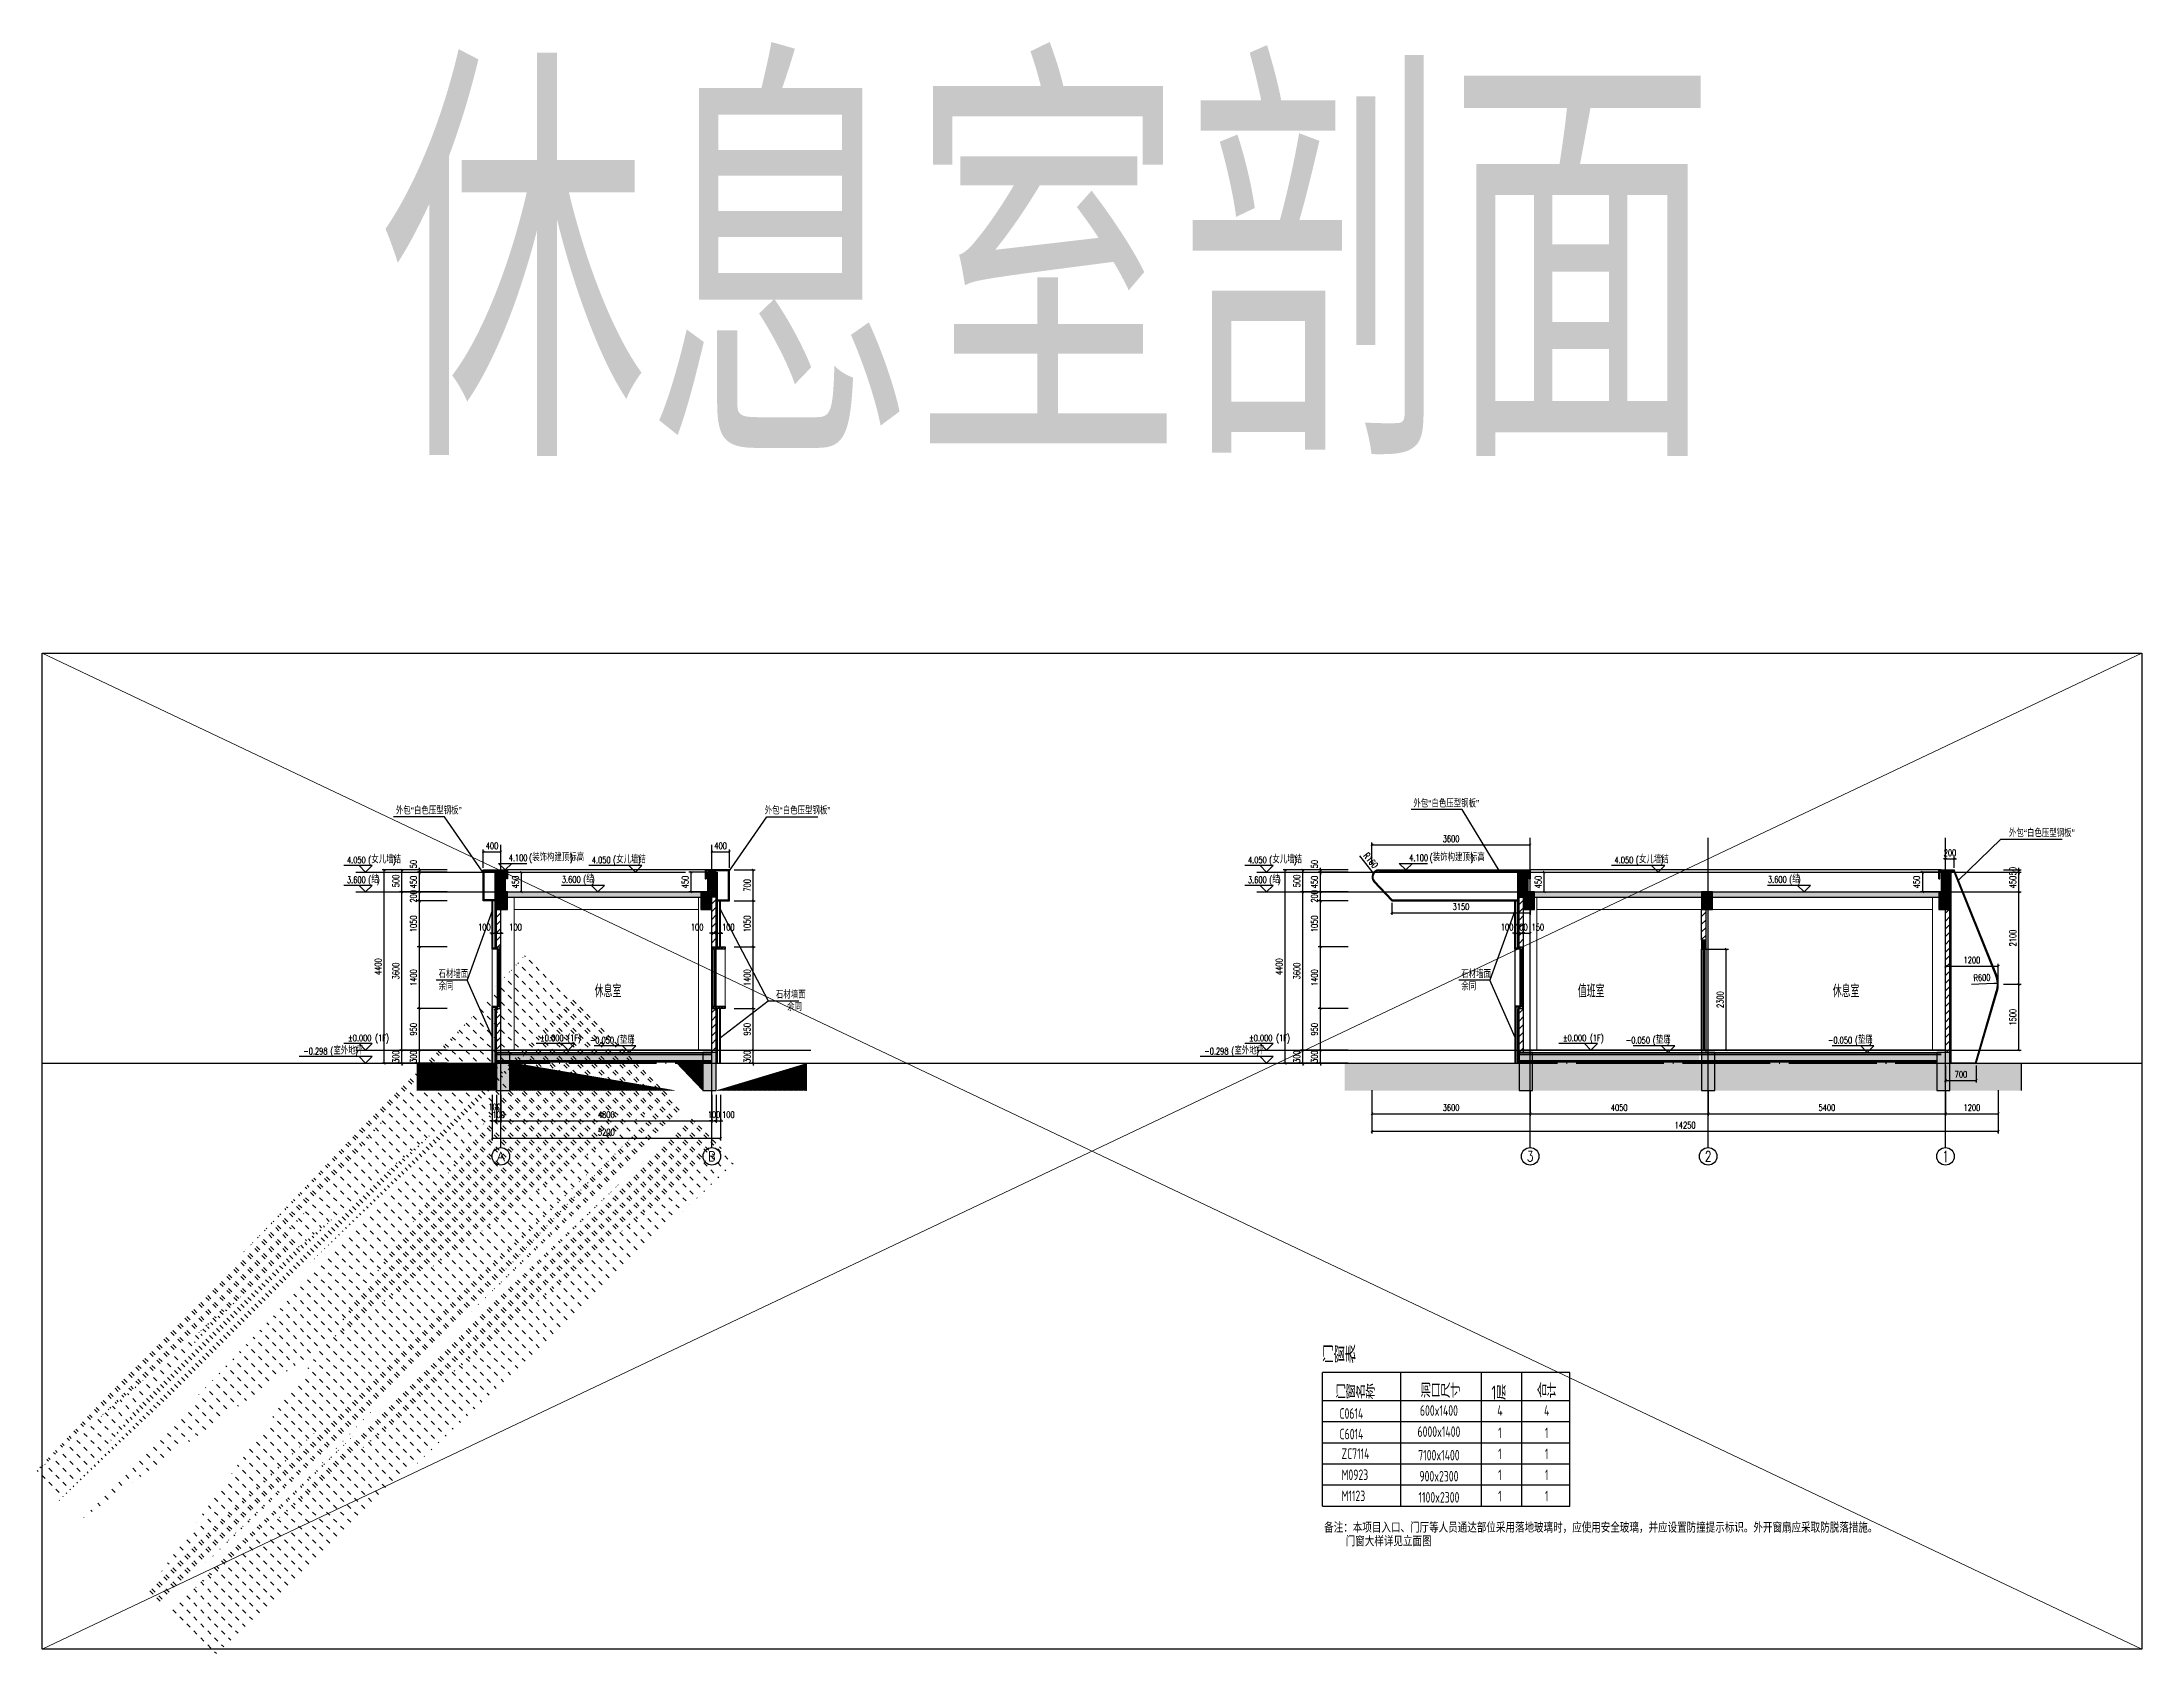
# Model space of a CAD drawing. Extents: x -4210259 to 293730, y -7499 to 868879.
# Drawn here: x -2327650 to -2279870, y 539810 to 576379 of the extents above; entities that cross this region are included whole.
import ezdxf
from ezdxf.enums import TextEntityAlignment as Align

# ---------------------------------------------------------------- set-up
doc = ezdxf.new("R2010")
doc.units = 0
doc.header["$LTSCALE"] = 1000
doc.header["$MEASUREMENT"] = 0
doc.linetypes.add('DOTE', pattern=[2.4200000000000004, 2, -0.2, 0.02, -0.2])
doc.layers.get('Defpoints').update_dxf_attribs({"color": 210})
for name, color, linetype in [('A-AXIS-D', 1, 'Continuous'), ('A-AXIS-DOTE', 14, 'DOTE'), ('A-AXIS-DP', 126, 'Continuous'), ('A-AXIS-ELEV', 4, 'Continuous'), ('A-COLS', 6, 'Continuous'), ('A-CURTAIN', 134, 'Continuous'), ('A-HATCH-1', 252, 'Continuous'), ('A-HATCH-2', 251, 'Continuous'), ('A-LIN-V', 9, 'Continuous'), ('A-SFCE', 30, 'Continuous'), ('A-TEXT', 61, 'Continuous'), ('A-WINDOW', 140, 'Continuous'), ('AS-COLN', 6, 'Continuous'), ('AS-WALL', 40, 'Continuous'), ('DIM_SYMB', 3, 'Continuous'), ('PUB_HATCH', 8, 'Continuous'), ('PUB_TEXT', 7, 'Continuous'), ('建-尺寸', 3, 'Continuous')]:
    doc.layers.add(name, color=color, linetype=linetype)
doc.layers.add('A-WALL-HATCH', color=8, linetype='Continuous', lineweight=13)
doc.styles.add('_TCH_AXIS', font='COMPLEX', dxfattribs={"bigfont": 'GBCBIG'})
doc.styles.add('_TCH_DIM', font='SIMPLEX', dxfattribs={"bigfont": 'GBCBIG'})
doc.styles.add('_TCH_DIM_T3', font='SIMPLEX', dxfattribs={"width": 0.7058823529411765, "bigfont": 'GBCBIG'})
doc.styles.add('_TCH_SPACE', font='SIMPLEX', dxfattribs={"height": 5, "bigfont": 'GBCBIG'})
doc.styles.add('A-DIM', font='SIMPLEX', dxfattribs={"bigfont": 'GBCBIG'})
doc.styles.add('EXPO2012', font='@TSSDENG', dxfattribs={"width": 0.7, "bigfont": '@TSSDCHN'})
doc.styles.get("Standard").update_dxf_attribs({"font": 'gbenor.shx', "bigfont": 'gbcbig.shx'})
doc.dimstyles.new('_TCH_ARCH&&50', dxfattribs={"dimtxt": 148.75, "dimasz": 50, "dimexe": 50, "dimexo": 50, "dimgap": 63.12500000000001, "dimtad": 1, "dimdec": 0, "dimzin": 0, "dimdsep": 46, "dimtxsty": '_TCH_DIM_T3', "dimblk": 'ARCHTICK', "dimcen": 0.09, "dimclrt": 7, "dimazin": 2, "dimtfac": 1, "dimtdec": 0, "dimtix": 1, "dimtmove": 2, "dimatfit": 3, "dimfxl": 0, "dimtolj": 1, "dimtzin": 0, "dimarcsym": 0})
pattern_1 = [(45, (0, 89.755675), (-88.3883830036575, 88.3883830036575), [])]

msp = doc.modelspace()

# ---------------------------------------------------------------- texts
at = {"layer": 'A-AXIS-DP', "color": 7, "style": '_TCH_DIM', "width": 0.7058823529411765}
msp.add_text('R600', height=148.75, rotation=2.152723311069952, dxfattribs=at).set_placement((-2283700.552176456, 555004.6508677267))
at = {"layer": 'A-TEXT', "style": '_TCH_SPACE', "width": 0.7}
for s, p in [('休息室', (-2315076.511436462, 554637.4520265246)), ('值班室', (-2292706.511436462, 554637.4520265246)), ('休息室', (-2286906.511436462, 554637.4520265246))]:
    msp.add_text(s, height=289.3617021276596, dxfattribs=at).set_placement(p)
at = {"layer": 'A-TEXT', "style": 'EXPO2012', "width": 0.7}
for s, p in [('门窗名称', (-2297765.982528687, 545659.3451290131)), ('洞口尺寸', (-2295832.559310913, 545687.6110877991)), ('1层', (-2294505.434383392, 545643.1863179207)), ('合计', (-2293416.152317047, 545688.0608305931))]:
    msp.add_text(s, height=319.9999999999999, dxfattribs=at).set_placement(p, align=Align.MIDDLE_CENTER)
at = {"layer": 'A-TEXT', "ltscale": 100, "style": 'EXPO2012', "width": 0.7}
for s, p in [('C0614', (-2298128.753292084, 545050.1894459724)), ('C6014', (-2298127.792526245, 544582.2256736755)), ('ZC7114', (-2298082.337924957, 544135.0637936592)), ('M0923', (-2298082.337925039, 543655.0637936592)), ('M1123', (-2298082.337925039, 543175.0637927055))]:
    msp.add_text(s, height=240, dxfattribs=at).set_placement(p)
at = {"layer": 'A-TEXT', "color": 2, "ltscale": 100, "style": 'EXPO2012', "width": 0.7}
for s, p in [('600x1400', (-2295866.537521362, 545236.2825613022)), ('4', (-2294478.747501373, 545236.2825613022)), ('4', (-2293414.01776886, 545236.2825613022)), ('6000x1400', (-2295866.537521362, 544756.2825613022)), ('1', (-2294478.747501373, 544730.746137619)), ('1', (-2293414.01776886, 544730.746137619)), ('7100x1400', (-2295866.537521362, 544221.1392803192)), ('1', (-2294478.747501455, 544250.746137619)), ('1', (-2293414.017768941, 544250.746137619)), ('900x2300', (-2295866.537521444, 543741.1392803192)), ('1', (-2294478.747501455, 543770.746137619)), ('1', (-2293414.017768941, 543770.746137619)), ('1100x2300', (-2295866.537521444, 543261.1392788887)), ('1', (-2294478.747501455, 543290.7461366653)), ('1', (-2293414.017768941, 543290.7461366653))]:
    msp.add_text(s, height=240, dxfattribs=at).set_placement(p, align=Align.MIDDLE_CENTER)
at = {"layer": 'A-TEXT', "ltscale": 100, "insert": (-2298135.434799194, 546506.2159824371), "char_height": 384, "width": 11520.00000000016, "attachment_point": 5, "style": 'EXPO2012'}
msp.add_mtext('门窗表', dxfattribs=at)
at = {"layer": 'DIM_SYMB', "color": 7, "style": '_TCH_DIM'}
msp.add_text('休息室剖面', height=8439.716312056738, dxfattribs=at).set_placement((-2319957.234042553, 566960))
at = {"layer": 'DIM_SYMB', "color": 7}
for s, p in [('备注：本项目入口、门厅等人员通达部位采用落地玻璃时，应使用安全玻璃，并应设置防撞提示标识。外开窗扇应采取防脱落措施。', (-2298477.145339966, 542459.4549574852)), ('门窗大样详见立面图', (-2297987.145339966, 542149.4549574852))]:
    msp.add_text(s, height=217.0212765957447, dxfattribs=at).set_placement(p)
at = {"layer": 'PUB_TEXT', "style": '_TCH_DIM'}
for s, p in [('外包“白色压型钢板”', (-2296447.5, 558962.5)), ('外包“白色压型钢板”', (-2319597.5, 558802.5)), ('外包“白色压型钢板”', (-2311206.755334407, 558802.5)), ('外包“白色压型钢板”', (-2282896.755319149, 558289.9520265246)), ('女儿墙结', (-2320156.506088257, 557689.9520260477)), ('装饰构建顶标高', (-2316496.21811676, 557739.9520261195)), ('女儿墙结', (-2314586, 557689.9520265246)), ('女儿墙结', (-2299656.506088257, 557689.9520260477)), ('装饰构建顶标高', (-2296006.21811676, 557739.9520261195)), ('女儿墙结', (-2291316, 557689.9520265246)), ('结', (-2320156.506088257, 557239.9520260477)), ('结', (-2315266, 557247.4520265246)), ('结', (-2299656.506088257, 557239.9520260477)), ('结', (-2287826, 557247.4520265246)), ('石材墙面', (-2318627.5, 555082.5)), ('石材墙面', (-2295357.499992371, 555082.5)), ('余同', (-2318627.5, 554802.5)), ('石材墙面', (-2310951.64893617, 554612.5)), ('余同', (-2295357.499992371, 554802.5)), ('余同', (-2310696.595744681, 554332.5)), ('垫层', (-2314499.999997457, 553589.9520265246)), ('垫层', (-2290929.999997457, 553589.9520260477)), ('垫层', (-2286329.999997457, 553589.9520265246)), ('室外地坪', (-2321020, 553341.8923651362)), ('室外地坪', (-2300520, 553341.8923651362))]:
    msp.add_text(s, height=168.7943262411347, dxfattribs=at).set_placement(p)
at = {"layer": 'PUB_TEXT', "style": '_TCH_DIM', "width": 0.7058823529411765}
for s, p in [('4.050', (-2320711.506088257, 557689.9520260477)), ('(', (-2320226.506088257, 557689.9520260477)), (')', (-2319665.016726555, 557689.9520260477)), ('4.100', (-2317031.21811676, 557739.9520261195)), ('(', (-2316566.21811676, 557739.9520261195)), (')', (-2315636.111733782, 557739.9520261195)), ('4.050', (-2315141, 557689.9520265246)), ('(', (-2314656, 557689.9520265246)), (')', (-2314094.510638298, 557689.9520265246)), ('4.050', (-2300211.506088257, 557689.9520260477)), ('(', (-2299726.506088257, 557689.9520260477)), (')', (-2299165.016726555, 557689.9520260477)), ('4.100', (-2296541.21811676, 557739.9520261195)), ('(', (-2296076.21811676, 557739.9520261195)), (')', (-2295146.111733782, 557739.9520261195)), ('4.050', (-2291871, 557689.9520265246)), ('(', (-2291386, 557689.9520265246)), (')', (-2290824.510638298, 557689.9520265246)), ('3.600', (-2320711.506088257, 557239.9520260477)), ('(', (-2320226.506088257, 557239.9520260477)), (')', (-2320033.633747831, 557239.9520260477)), ('3.600', (-2315821, 557247.4520265246)), ('(', (-2315336, 557247.4520265246)), (')', (-2315143.127659575, 557247.4520265246)), ('3.600', (-2300211.506088257, 557239.9520260477)), ('(', (-2299726.506088257, 557239.9520260477)), (')', (-2299533.633747831, 557239.9520260477)), ('3.600', (-2288381, 557247.4520265246)), ('(', (-2287896, 557247.4520265246)), (')', (-2287703.127659575, 557247.4520265246)), ('%%P0.000', (-2320685.506088257, 553639.9520265246)), ('(1F)', (-2320070.506088257, 553639.9520265246)), ('%%P0.000', (-2316315, 553639.9520265246)), ('(1F)', (-2315700, 553639.9520265246)), ('%%P0.000', (-2300185.506088257, 553639.9520265246)), ('(1F)', (-2299570.506088257, 553639.9520265246)), ('%%P0.000', (-2293045, 553639.9520265246)), ('(1F)', (-2292430, 553639.9520265246)), ('-0.298', (-2321705, 553341.8923651362)), ('(', (-2321090, 553341.8923651362)), (')', (-2320528.510638298, 553341.8923651362)), ('-0.050', (-2315184.999997457, 553589.9520265246)), ('(', (-2314569.999997457, 553589.9520265246)), (')', (-2314254.255316606, 553589.9520265246)), ('-0.298', (-2301205, 553341.8923651362)), ('(', (-2300590, 553341.8923651362)), (')', (-2300028.510638298, 553341.8923651362)), ('-0.050', (-2291614.999997457, 553589.9520260477)), ('(', (-2290999.999997457, 553589.9520260477)), (')', (-2290684.255316606, 553589.9520260477)), ('-0.050', (-2287014.999997457, 553589.9520265246)), ('(', (-2286399.999997457, 553589.9520265246)), (')', (-2286084.255316606, 553589.9520265246))]:
    msp.add_text(s, height=148.75, dxfattribs=at).set_placement(p)
at = {"layer": 'PUB_TEXT', "style": '_TCH_AXIS'}
for s, height, p, p2 in [('A', 212.5918486622831, (-2317301.110799912, 550914.1554713378), (-2317118.889215345, 550914.1554713378)), ('B', 217.628563798096, (-2312498.687559753, 550911.63711377), (-2312322.512055726, 550911.63711377)), ('3', 232.9740824145962, (-2293867.658027472, 550903.9643544618), (-2293712.341972528, 550903.9643544618)), ('2', 232.9740824145962, (-2289818.257835211, 550903.9643544618), (-2289662.941780268, 550903.9643544618)), ('1', 257.3606084050562, (-2284395.748501911, 550891.7710914665), (-2284285.451098309, 550891.7710914665))]:
    msp.add_text(s, height=height, dxfattribs=at).set_placement(p, p2, align=Align.FIT)
at = {"layer": '建-尺寸', "color": 7, "style": 'A-DIM', "width": 0.7058823529411765}
msp.add_text('R160', height=148.75, rotation=308.5018688861858, dxfattribs=at).set_placement((-2297595.480055581, 557858.6298167396))

# ---------------------------------------------------------------- blocks, each defined once
blk = doc.blocks.new('_ArchTick')
at = {"color": 0, "linetype": 'ByBlock', "const_width": 0.4}
blk.add_lwpolyline([(-0.5, -0.5), (0.5, 0.5)], dxfattribs=at)
blk = doc.blocks.new('*D664')
at = {"layer": 'A-AXIS-DP', "color": 0, "lineweight": -2}
for p, q in [((-2311900.000000001, 557537.4520265248), (-2311420.000000001, 557537.4520265248)), ((-2311470.000000001, 556837.4520265248), (-2311470.000000001, 557537.4520265248)), ((-2311900.000000001, 556837.4520265248), (-2311420.000000001, 556837.4520265248))]:
    blk.add_line(p, q, dxfattribs=at)
at = {"layer": 'Defpoints', "color": 0}
for p in [(-2311950.000000001, 557537.4520265248), (-2311470.000000001, 557537.4520265248), (-2311950.000000001, 556837.4520265248)]:
    blk.add_point(p, dxfattribs=at)
at = {"layer": 'A-AXIS-DP', "color": 0, "lineweight": -2, "xscale": 50, "yscale": 50, "zscale": 50}
for p, rotation in [((-2311470.000000001, 557537.4520265248), 90), ((-2311470.000000001, 556837.4520265248), 270)]:
    blk.add_blockref('_ArchTick', p, dxfattribs=dict(at, rotation=rotation))
at = {"layer": 'A-AXIS-DP', "color": 7, "insert": (-2311607.5, 557187.4520265253), "char_height": 148.75, "attachment_point": 5, "rotation": 90, "style": '_TCH_DIM_T3'}
blk.add_mtext('\\A1;700', dxfattribs=at)
blk = doc.blocks.new('*D665')
at = {"layer": 'A-AXIS-DP', "color": 0, "lineweight": -2}
for p, q in [((-2311900.000000001, 556837.4520265248), (-2311420.000000001, 556837.4520265248)), ((-2311470.000000001, 555787.4520265799), (-2311470.000000001, 556837.4520265248)), ((-2311900.000000001, 555787.4520265799), (-2311420.000000001, 555787.4520265799))]:
    blk.add_line(p, q, dxfattribs=at)
at = {"layer": 'Defpoints', "color": 0}
for p in [(-2311950.000000001, 556837.4520265248), (-2311470.000000001, 556837.4520265248), (-2311950.000000001, 555787.4520265799)]:
    blk.add_point(p, dxfattribs=at)
at = {"layer": 'A-AXIS-DP', "color": 0, "lineweight": -2, "xscale": 50, "yscale": 50, "zscale": 50}
for p, rotation in [((-2311470.000000001, 556837.4520265248), 90), ((-2311470.000000001, 555787.4520265799), 270)]:
    blk.add_blockref('_ArchTick', p, dxfattribs=dict(at, rotation=rotation))
at = {"layer": 'A-AXIS-DP', "color": 7, "insert": (-2311607.5, 556312.4520265529), "char_height": 148.75, "attachment_point": 5, "rotation": 90, "style": '_TCH_DIM_T3'}
blk.add_mtext('\\A1;1050', dxfattribs=at)
blk = doc.blocks.new('*D666')
at = {"layer": 'A-AXIS-DP', "color": 0, "lineweight": -2}
for p, q in [((-2311900.000000001, 555787.4520265799), (-2311420.000000001, 555787.4520265799)), ((-2311470.000000001, 554387.4520252014), (-2311470.000000001, 555787.4520265799)), ((-2311900.000000001, 554387.4520252014), (-2311420.000000001, 554387.4520252014))]:
    blk.add_line(p, q, dxfattribs=at)
at = {"layer": 'Defpoints', "color": 0}
for p in [(-2311950.000000001, 555787.4520265799), (-2311470.000000001, 555787.4520265799), (-2311950.000000001, 554387.4520252014)]:
    blk.add_point(p, dxfattribs=at)
at = {"layer": 'A-AXIS-DP', "color": 0, "lineweight": -2, "xscale": 50, "yscale": 50, "zscale": 50}
for p, rotation in [((-2311470.000000001, 555787.4520265799), 90), ((-2311470.000000001, 554387.4520252014), 270)]:
    blk.add_blockref('_ArchTick', p, dxfattribs=dict(at, rotation=rotation))
at = {"layer": 'A-AXIS-DP', "color": 7, "insert": (-2311607.5, 555087.4520258912), "char_height": 148.75, "attachment_point": 5, "rotation": 90, "style": '_TCH_DIM_T3'}
blk.add_mtext('\\A1;1400', dxfattribs=at)
blk = doc.blocks.new('*D667')
at = {"layer": 'A-AXIS-DP', "color": 0, "lineweight": -2}
for p, q in [((-2311900.000000001, 554387.4520252014), (-2311420.000000001, 554387.4520252014)), ((-2311470.000000001, 553437.4520265248), (-2311470.000000001, 554387.4520252014)), ((-2311900.000000001, 553437.4520265248), (-2311420.000000001, 553437.4520265248))]:
    blk.add_line(p, q, dxfattribs=at)
at = {"layer": 'Defpoints', "color": 0}
for p in [(-2311950.000000001, 554387.4520252014), (-2311470.000000001, 554387.4520252014), (-2311950.000000001, 553437.4520265248)]:
    blk.add_point(p, dxfattribs=at)
at = {"layer": 'A-AXIS-DP', "color": 0, "lineweight": -2, "xscale": 50, "yscale": 50, "zscale": 50}
for p, rotation in [((-2311470.000000001, 554387.4520252014), 90), ((-2311470.000000001, 553437.4520265248), 270)]:
    blk.add_blockref('_ArchTick', p, dxfattribs=dict(at, rotation=rotation))
at = {"layer": 'A-AXIS-DP', "color": 7, "insert": (-2311607.5, 553912.4520258636), "char_height": 148.75, "attachment_point": 5, "rotation": 90, "style": '_TCH_DIM_T3'}
blk.add_mtext('\\A1;950', dxfattribs=at)
blk = doc.blocks.new('*D668')
at = {"layer": 'A-AXIS-DP', "color": 0, "lineweight": -2}
for p, q in [((-2311900.000000001, 553437.4520265248), (-2311420.000000001, 553437.4520265248)), ((-2311470.000000001, 553437.4520265248), (-2311470.000000001, 553487.4520265248)), ((-2311470.000000001, 553137.4520265248), (-2311470.000000001, 553437.4520265248)), ((-2311900.000000001, 553137.4520265248), (-2311420.000000001, 553137.4520265248)), ((-2311470.000000001, 553137.4520265248), (-2311470.000000001, 553087.4520265248))]:
    blk.add_line(p, q, dxfattribs=at)
at = {"layer": 'Defpoints', "color": 0}
for p in [(-2311950.000000001, 553437.4520265248), (-2311470.000000001, 553437.4520265248), (-2311950.000000001, 553137.4520265248)]:
    blk.add_point(p, dxfattribs=at)
at = {"layer": 'A-AXIS-DP', "color": 0, "lineweight": -2, "xscale": 50, "yscale": 50, "zscale": 50}
for p, rotation in [((-2311470.000000001, 553437.4520265248), 270), ((-2311470.000000001, 553137.4520265248), 90)]:
    blk.add_blockref('_ArchTick', p, dxfattribs=dict(at, rotation=rotation))
at = {"layer": 'A-AXIS-DP', "color": 7, "insert": (-2311607.5, 553287.4520265253), "char_height": 148.75, "attachment_point": 5, "rotation": 90, "style": '_TCH_DIM_T3'}
blk.add_mtext('\\A1;300', dxfattribs=at)
blk = doc.blocks.new('*D669')
at = {"layer": 'A-AXIS-DP', "color": 0, "lineweight": -2}
for p, q in [((-2312560.000007629, 557487.4520265248), (-2312930.000015259, 557487.4520265248)), ((-2312880.000015259, 557037.4520265248), (-2312880.000015259, 557487.4520265248)), ((-2312560.000007629, 557037.4520265248), (-2312930.000015259, 557037.4520265248))]:
    blk.add_line(p, q, dxfattribs=at)
at = {"layer": 'Defpoints', "color": 0}
for p in [(-2312880.000015259, 557487.4520265248), (-2312510.000007629, 557487.4520265248), (-2312510.000007629, 557037.4520265248)]:
    blk.add_point(p, dxfattribs=at)
at = {"layer": 'A-AXIS-DP', "color": 0, "lineweight": -2, "xscale": 50, "yscale": 50, "zscale": 50}
for p, rotation in [((-2312880.000015259, 557487.4520265248), 90), ((-2312880.000015259, 557037.4520265248), 270)]:
    blk.add_blockref('_ArchTick', p, dxfattribs=dict(at, rotation=rotation))
at = {"layer": 'A-AXIS-DP', "color": 7, "insert": (-2313017.500015258, 557262.4520265253), "char_height": 148.75, "attachment_point": 5, "rotation": 90, "style": '_TCH_DIM_T3'}
blk.add_mtext('\\A1;450', dxfattribs=at)
blk = doc.blocks.new('*D670')
at = {"layer": 'A-AXIS-DP', "color": 0, "lineweight": -2}
for p, q in [((-2312410.000007629, 556097.452026725), (-2312460.000007629, 556097.452026725)), ((-2312410.000007629, 555857.4520265246), (-2312410.000007629, 556147.452026725)), ((-2312410.000007629, 556097.452026725), (-2312310.000007628, 556097.452026725)), ((-2312310.000007628, 555857.4520265246), (-2312310.000007628, 556147.452026725)), ((-2312310.000007628, 556097.452026725), (-2312260.000007628, 556097.452026725))]:
    blk.add_line(p, q, dxfattribs=at)
at = {"layer": 'Defpoints', "color": 0}
for p in [(-2312410.000007629, 555807.4520265246), (-2312310.000007628, 556097.452026725), (-2312310.000007628, 555807.4520265246)]:
    blk.add_point(p, dxfattribs=at)
at = {"layer": 'A-AXIS-DP', "color": 0, "lineweight": -2, "xscale": 50, "yscale": 50, "zscale": 50}
blk.add_blockref('_ArchTick', (-2312410.000007629, 556097.452026725), dxfattribs=at)
at = {"layer": 'A-AXIS-DP', "color": 0, "lineweight": -2, "xscale": 50, "yscale": 50, "zscale": 50, "rotation": 180}
blk.add_blockref('_ArchTick', (-2312310.000007628, 556097.452026725), dxfattribs=at)
at = {"layer": 'A-AXIS-DP', "color": 7, "insert": (-2312745.000015258, 556234.952026725), "char_height": 148.75, "attachment_point": 5, "style": '_TCH_DIM_T3'}
blk.add_mtext('\\A1;100', dxfattribs=at)
blk = doc.blocks.new('*D671')
at = {"layer": 'A-AXIS-DP', "color": 0, "lineweight": -2}
for p, q in [((-2312310.000007628, 556097.452026725), (-2312360.000007628, 556097.452026725)), ((-2312310.000007628, 555857.4520265246), (-2312310.000007628, 556147.452026725)), ((-2312310.000007628, 556097.452026725), (-2312210.000007615, 556097.452026725)), ((-2312210.000007615, 555857.4520265246), (-2312210.000007615, 556147.452026725)), ((-2312210.000007615, 556097.452026725), (-2312160.000007615, 556097.452026725))]:
    blk.add_line(p, q, dxfattribs=at)
at = {"layer": 'Defpoints', "color": 0}
for p in [(-2312310.000007628, 555807.4520265246), (-2312210.000007615, 556097.452026725), (-2312210.000007615, 555807.4520265246)]:
    blk.add_point(p, dxfattribs=at)
at = {"layer": 'A-AXIS-DP', "color": 0, "lineweight": -2, "xscale": 50, "yscale": 50, "zscale": 50}
blk.add_blockref('_ArchTick', (-2312310.000007628, 556097.452026725), dxfattribs=at)
at = {"layer": 'A-AXIS-DP', "color": 0, "lineweight": -2, "xscale": 50, "yscale": 50, "zscale": 50, "rotation": 180}
blk.add_blockref('_ArchTick', (-2312210.000007615, 556097.452026725), dxfattribs=at)
at = {"layer": 'A-AXIS-DP', "color": 7, "insert": (-2312035.000007615, 556234.952026725), "char_height": 148.75, "attachment_point": 5, "style": '_TCH_DIM_T3'}
blk.add_mtext('\\A1;100', dxfattribs=at)
blk = doc.blocks.new('*D672')
at = {"layer": 'A-AXIS-DP', "color": 0, "lineweight": -2}
for p, q in [((-2312410.000007629, 557587.4520268086), (-2312410.000007629, 558000)), ((-2312410.000007629, 557950), (-2312010.000007615, 557950)), ((-2312010.000007615, 557587.4520268086), (-2312010.000007615, 558000))]:
    blk.add_line(p, q, dxfattribs=at)
at = {"layer": 'Defpoints', "color": 0}
for p in [(-2312010.000007615, 557950), (-2312410.000007629, 557537.4520268086), (-2312010.000007615, 557537.4520268086)]:
    blk.add_point(p, dxfattribs=at)
at = {"layer": 'A-AXIS-DP', "color": 0, "lineweight": -2, "xscale": 50, "yscale": 50, "zscale": 50, "rotation": 180}
blk.add_blockref('_ArchTick', (-2312410.000007629, 557950), dxfattribs=at)
at = {"layer": 'A-AXIS-DP', "color": 0, "lineweight": -2, "xscale": 50, "yscale": 50, "zscale": 50}
blk.add_blockref('_ArchTick', (-2312010.000007615, 557950), dxfattribs=at)
at = {"layer": 'A-AXIS-DP', "color": 7, "insert": (-2312210.000007622, 558087.5), "char_height": 148.75, "attachment_point": 5, "style": '_TCH_DIM_T3'}
blk.add_mtext('\\A1;400', dxfattribs=at)
blk = doc.blocks.new('*D673')
at = {"layer": 'A-AXIS-DP', "color": 0, "lineweight": -2}
for p, q in [((-2317060.00000763, 557487.4520265248), (-2316690.000000001, 557487.4520265248)), ((-2316740.000000001, 557037.4520265248), (-2316740.000000001, 557487.4520265248)), ((-2317060.00000763, 557037.4520265248), (-2316690.000000001, 557037.4520265248))]:
    blk.add_line(p, q, dxfattribs=at)
at = {"layer": 'Defpoints', "color": 0}
for p in [(-2317110.00000763, 557487.4520265248), (-2316740.000000001, 557487.4520265248), (-2317110.00000763, 557037.4520265248)]:
    blk.add_point(p, dxfattribs=at)
at = {"layer": 'A-AXIS-DP', "color": 0, "lineweight": -2, "xscale": 50, "yscale": 50, "zscale": 50}
for p, rotation in [((-2316740.000000001, 557487.4520265248), 90), ((-2316740.000000001, 557037.4520265248), 270)]:
    blk.add_blockref('_ArchTick', p, dxfattribs=dict(at, rotation=rotation))
at = {"layer": 'A-AXIS-DP', "color": 7, "insert": (-2316877.5, 557262.4520265253), "char_height": 148.75, "attachment_point": 5, "rotation": 90, "style": '_TCH_DIM_T3'}
blk.add_mtext('\\A1;450', dxfattribs=at)
blk = doc.blocks.new('*D674')
at = {"layer": 'A-AXIS-DP', "color": 0, "lineweight": -2}
for p, q in [((-2317610.000007642, 557587.4520268086), (-2317610.000007642, 558000)), ((-2317610.000007642, 557950), (-2317210.000007628, 557950)), ((-2317210.000007628, 557587.4520268086), (-2317210.000007628, 558000))]:
    blk.add_line(p, q, dxfattribs=at)
at = {"layer": 'Defpoints', "color": 0}
for p in [(-2317210.000007628, 557950), (-2317610.000007642, 557537.4520268086), (-2317210.000007628, 557537.4520268086)]:
    blk.add_point(p, dxfattribs=at)
at = {"layer": 'A-AXIS-DP', "color": 0, "lineweight": -2, "xscale": 50, "yscale": 50, "zscale": 50, "rotation": 180}
blk.add_blockref('_ArchTick', (-2317610.000007642, 557950), dxfattribs=at)
at = {"layer": 'A-AXIS-DP', "color": 0, "lineweight": -2, "xscale": 50, "yscale": 50, "zscale": 50}
blk.add_blockref('_ArchTick', (-2317210.000007628, 557950), dxfattribs=at)
at = {"layer": 'A-AXIS-DP', "color": 7, "insert": (-2317410.000007635, 558087.5), "char_height": 148.75, "attachment_point": 5, "style": '_TCH_DIM_T3'}
blk.add_mtext('\\A1;400', dxfattribs=at)
blk = doc.blocks.new('*D675')
at = {"layer": 'A-AXIS-DP', "color": 0, "lineweight": -2}
for p, q in [((-2318430.000000001, 557537.4520265248), (-2319112.557540894, 557537.4520265248)), ((-2318430.000000001, 557487.4520265248), (-2319112.557540894, 557487.4520265248)), ((-2319062.557540894, 557537.4520265248), (-2319062.557540894, 557587.4520265248)), ((-2319062.557540894, 557487.4520265248), (-2319062.557540894, 557537.4520265248)), ((-2319062.557540894, 557487.4520265248), (-2319062.557540894, 557437.4520265248))]:
    blk.add_line(p, q, dxfattribs=at)
at = {"layer": 'Defpoints', "color": 0}
for p in [(-2319062.557540894, 557537.4520265248), (-2318380.000000001, 557537.4520265248), (-2318380.000000001, 557487.4520265248)]:
    blk.add_point(p, dxfattribs=at)
at = {"layer": 'A-AXIS-DP', "color": 0, "lineweight": -2, "xscale": 50, "yscale": 50, "zscale": 50}
for p, rotation in [((-2319062.557540894, 557537.4520265248), 270), ((-2319062.557540894, 557487.4520265248), 90)]:
    blk.add_blockref('_ArchTick', p, dxfattribs=dict(at, rotation=rotation))
at = {"layer": 'A-AXIS-DP', "color": 7, "insert": (-2319200.057540894, 557672.4520265246), "char_height": 148.75, "attachment_point": 5, "rotation": 90, "style": '_TCH_DIM_T3'}
blk.add_mtext('\\A1;50', dxfattribs=at)
blk = doc.blocks.new('*D676')
at = {"layer": 'A-AXIS-DP', "color": 0, "lineweight": -2}
for p, q in [((-2318430.000000001, 557487.4520265248), (-2319112.557540894, 557487.4520265248)), ((-2319062.557540894, 557037.4520265248), (-2319062.557540894, 557487.4520265248)), ((-2318430.000000001, 557037.4520265248), (-2319112.557540894, 557037.4520265248))]:
    blk.add_line(p, q, dxfattribs=at)
at = {"layer": 'Defpoints', "color": 0}
for p in [(-2319062.557540894, 557487.4520265248), (-2318380.000000001, 557487.4520265248), (-2318380.000000001, 557037.4520265248)]:
    blk.add_point(p, dxfattribs=at)
at = {"layer": 'A-AXIS-DP', "color": 0, "lineweight": -2, "xscale": 50, "yscale": 50, "zscale": 50}
for p, rotation in [((-2319062.557540894, 557487.4520265248), 90), ((-2319062.557540894, 557037.4520265248), 270)]:
    blk.add_blockref('_ArchTick', p, dxfattribs=dict(at, rotation=rotation))
at = {"layer": 'A-AXIS-DP', "color": 7, "insert": (-2319200.057540894, 557262.4520265253), "char_height": 148.75, "attachment_point": 5, "rotation": 90, "style": '_TCH_DIM_T3'}
blk.add_mtext('\\A1;450', dxfattribs=at)
blk = doc.blocks.new('*D677')
at = {"layer": 'A-AXIS-DP', "color": 0, "lineweight": -2}
for p, q in [((-2318430.000000001, 557037.4520265248), (-2319112.557540894, 557037.4520265248)), ((-2318430.000000001, 556837.4520265248), (-2319112.557540894, 556837.4520265248)), ((-2319062.557540894, 557037.4520265248), (-2319062.557540894, 557087.4520265248)), ((-2319062.557540894, 556837.4520265248), (-2319062.557540894, 557037.4520265248)), ((-2319062.557540894, 556837.4520265248), (-2319062.557540894, 556787.4520265248))]:
    blk.add_line(p, q, dxfattribs=at)
at = {"layer": 'Defpoints', "color": 0}
for p in [(-2319062.557540894, 557037.4520265248), (-2318380.000000001, 557037.4520265248), (-2318380.000000001, 556837.4520265248)]:
    blk.add_point(p, dxfattribs=at)
at = {"layer": 'A-AXIS-DP', "color": 0, "lineweight": -2, "xscale": 50, "yscale": 50, "zscale": 50}
for p, rotation in [((-2319062.557540894, 557037.4520265248), 270), ((-2319062.557540894, 556837.4520265248), 90)]:
    blk.add_blockref('_ArchTick', p, dxfattribs=dict(at, rotation=rotation))
at = {"layer": 'A-AXIS-DP', "color": 7, "insert": (-2319200.057540894, 556937.4520265253), "char_height": 148.75, "attachment_point": 5, "rotation": 90, "style": '_TCH_DIM_T3'}
blk.add_mtext('\\A1;200', dxfattribs=at)
blk = doc.blocks.new('*D678')
at = {"layer": 'A-AXIS-DP', "color": 0, "lineweight": -2}
for p, q in [((-2318430.000000001, 556837.4520265248), (-2319112.557540894, 556837.4520265248)), ((-2319062.557540894, 555787.4520265799), (-2319062.557540894, 556837.4520265248)), ((-2318430.000000001, 555787.4520265799), (-2319112.557540894, 555787.4520265799))]:
    blk.add_line(p, q, dxfattribs=at)
at = {"layer": 'Defpoints', "color": 0}
for p in [(-2319062.557540894, 556837.4520265248), (-2318380.000000001, 556837.4520265248), (-2318380.000000001, 555787.4520265799)]:
    blk.add_point(p, dxfattribs=at)
at = {"layer": 'A-AXIS-DP', "color": 0, "lineweight": -2, "xscale": 50, "yscale": 50, "zscale": 50}
for p, rotation in [((-2319062.557540894, 556837.4520265248), 90), ((-2319062.557540894, 555787.4520265799), 270)]:
    blk.add_blockref('_ArchTick', p, dxfattribs=dict(at, rotation=rotation))
at = {"layer": 'A-AXIS-DP', "color": 7, "insert": (-2319200.057540894, 556312.4520265529), "char_height": 148.75, "attachment_point": 5, "rotation": 90, "style": '_TCH_DIM_T3'}
blk.add_mtext('\\A1;1050', dxfattribs=at)
blk = doc.blocks.new('*D679')
at = {"layer": 'A-AXIS-DP', "color": 0, "lineweight": -2}
for p, q in [((-2318430.000000001, 555787.4520265799), (-2319112.557540894, 555787.4520265799)), ((-2319062.557540894, 554387.4520252014), (-2319062.557540894, 555787.4520265799)), ((-2318430.000000001, 554387.4520252014), (-2319112.557540894, 554387.4520252014))]:
    blk.add_line(p, q, dxfattribs=at)
at = {"layer": 'Defpoints', "color": 0}
for p in [(-2319062.557540894, 555787.4520265799), (-2318380.000000001, 555787.4520265799), (-2318380.000000001, 554387.4520252014)]:
    blk.add_point(p, dxfattribs=at)
at = {"layer": 'A-AXIS-DP', "color": 0, "lineweight": -2, "xscale": 50, "yscale": 50, "zscale": 50}
for p, rotation in [((-2319062.557540894, 555787.4520265799), 90), ((-2319062.557540894, 554387.4520252014), 270)]:
    blk.add_blockref('_ArchTick', p, dxfattribs=dict(at, rotation=rotation))
at = {"layer": 'A-AXIS-DP', "color": 7, "insert": (-2319200.057540894, 555087.4520258912), "char_height": 148.75, "attachment_point": 5, "rotation": 90, "style": '_TCH_DIM_T3'}
blk.add_mtext('\\A1;1400', dxfattribs=at)
blk = doc.blocks.new('*D680')
at = {"layer": 'A-AXIS-DP', "color": 0, "lineweight": -2}
for p, q in [((-2318430.000000001, 554387.4520252014), (-2319112.557540894, 554387.4520252014)), ((-2319062.557540894, 553437.4520265248), (-2319062.557540894, 554387.4520252014)), ((-2318430.000000001, 553437.4520265248), (-2319112.557540894, 553437.4520265248))]:
    blk.add_line(p, q, dxfattribs=at)
at = {"layer": 'Defpoints', "color": 0}
for p in [(-2319062.557540894, 554387.4520252014), (-2318380.000000001, 554387.4520252014), (-2318380.000000001, 553437.4520265248)]:
    blk.add_point(p, dxfattribs=at)
at = {"layer": 'A-AXIS-DP', "color": 0, "lineweight": -2, "xscale": 50, "yscale": 50, "zscale": 50}
for p, rotation in [((-2319062.557540894, 554387.4520252014), 90), ((-2319062.557540894, 553437.4520265248), 270)]:
    blk.add_blockref('_ArchTick', p, dxfattribs=dict(at, rotation=rotation))
at = {"layer": 'A-AXIS-DP', "color": 7, "insert": (-2319200.057540894, 553912.4520258636), "char_height": 148.75, "attachment_point": 5, "rotation": 90, "style": '_TCH_DIM_T3'}
blk.add_mtext('\\A1;950', dxfattribs=at)
blk = doc.blocks.new('*D681')
at = {"layer": 'A-AXIS-DP', "color": 0, "lineweight": -2}
for p, q in [((-2318430.000000001, 553437.4520265248), (-2319112.557540894, 553437.4520265248)), ((-2319062.557540894, 553437.4520265248), (-2319062.557540894, 553487.4520265248)), ((-2319062.557540894, 553137.4520265248), (-2319062.557540894, 553437.4520265248)), ((-2318430.000000001, 553137.4520265248), (-2319112.557540894, 553137.4520265248)), ((-2319062.557540894, 553137.4520265248), (-2319062.557540894, 553087.4520265248))]:
    blk.add_line(p, q, dxfattribs=at)
at = {"layer": 'Defpoints', "color": 0}
for p in [(-2319062.557540894, 553437.4520265248), (-2318380.000000001, 553437.4520265248), (-2318380.000000001, 553137.4520265248)]:
    blk.add_point(p, dxfattribs=at)
at = {"layer": 'A-AXIS-DP', "color": 0, "lineweight": -2, "xscale": 50, "yscale": 50, "zscale": 50}
for p, rotation in [((-2319062.557540894, 553437.4520265248), 270), ((-2319062.557540894, 553137.4520265248), 90)]:
    blk.add_blockref('_ArchTick', p, dxfattribs=dict(at, rotation=rotation))
at = {"layer": 'A-AXIS-DP', "color": 7, "insert": (-2319200.057540894, 553287.4520265253), "char_height": 148.75, "attachment_point": 5, "rotation": 90, "style": '_TCH_DIM_T3'}
blk.add_mtext('\\A1;300', dxfattribs=at)
blk = doc.blocks.new('*D682')
at = {"layer": 'A-AXIS-D', "color": 0, "lineweight": -2}
for p, q in [((-2319476.724205018, 557537.4520265248), (-2319912.557540894, 557537.4520265248)), ((-2319862.557540894, 553137.4520265248), (-2319862.557540894, 557537.4520265248)), ((-2319476.724205018, 553137.4520265248), (-2319912.557540894, 553137.4520265248))]:
    blk.add_line(p, q, dxfattribs=at)
at = {"layer": 'Defpoints', "color": 0}
for p in [(-2319862.557540894, 557537.4520265248), (-2319426.724205018, 557537.4520265248), (-2319426.724205018, 553137.4520265248)]:
    blk.add_point(p, dxfattribs=at)
at = {"layer": 'A-AXIS-D', "color": 0, "lineweight": -2, "xscale": 50, "yscale": 50, "zscale": 50}
for p, rotation in [((-2319862.557540894, 557537.4520265248), 90), ((-2319862.557540894, 553137.4520265248), 270)]:
    blk.add_blockref('_ArchTick', p, dxfattribs=dict(at, rotation=rotation))
at = {"layer": 'A-AXIS-D', "color": 7, "insert": (-2320000.057540894, 555337.4520265253), "char_height": 148.75, "attachment_point": 5, "rotation": 90, "style": '_TCH_DIM_T3'}
blk.add_mtext('\\A1;4400', dxfattribs=at)
blk = doc.blocks.new('*D683')
at = {"layer": 'A-AXIS-D', "color": 0, "lineweight": -2}
for p, q in [((-2319076.724205018, 557537.4520265248), (-2319512.557540894, 557537.4520265248)), ((-2319462.557540894, 557037.4520265248), (-2319462.557540894, 557537.4520265248)), ((-2319076.724205018, 557037.4520265248), (-2319512.557540894, 557037.4520265248))]:
    blk.add_line(p, q, dxfattribs=at)
at = {"layer": 'Defpoints', "color": 0}
for p in [(-2319462.557540894, 557537.4520265248), (-2319026.724205018, 557537.4520265248), (-2319026.724205018, 557037.4520265248)]:
    blk.add_point(p, dxfattribs=at)
at = {"layer": 'A-AXIS-D', "color": 0, "lineweight": -2, "xscale": 50, "yscale": 50, "zscale": 50}
for p, rotation in [((-2319462.557540894, 557537.4520265248), 90), ((-2319462.557540894, 557037.4520265248), 270)]:
    blk.add_blockref('_ArchTick', p, dxfattribs=dict(at, rotation=rotation))
at = {"layer": 'A-AXIS-D', "color": 7, "insert": (-2319600.057540894, 557287.4520265253), "char_height": 148.75, "attachment_point": 5, "rotation": 90, "style": '_TCH_DIM_T3'}
blk.add_mtext('\\A1;500', dxfattribs=at)
blk = doc.blocks.new('*D684')
at = {"layer": 'A-AXIS-D', "color": 0, "lineweight": -2}
for p, q in [((-2319076.724205018, 557037.4520265248), (-2319512.557540894, 557037.4520265248)), ((-2319462.557540894, 553437.4520265248), (-2319462.557540894, 557037.4520265248)), ((-2319076.724205018, 553437.4520265248), (-2319512.557540894, 553437.4520265248))]:
    blk.add_line(p, q, dxfattribs=at)
at = {"layer": 'Defpoints', "color": 0}
for p in [(-2319462.557540894, 557037.4520265248), (-2319026.724205018, 557037.4520265248), (-2319026.724205018, 553437.4520265248)]:
    blk.add_point(p, dxfattribs=at)
at = {"layer": 'A-AXIS-D', "color": 0, "lineweight": -2, "xscale": 50, "yscale": 50, "zscale": 50}
for p, rotation in [((-2319462.557540894, 557037.4520265248), 90), ((-2319462.557540894, 553437.4520265248), 270)]:
    blk.add_blockref('_ArchTick', p, dxfattribs=dict(at, rotation=rotation))
at = {"layer": 'A-AXIS-D', "color": 7, "insert": (-2319600.057540894, 555237.4520265253), "char_height": 148.75, "attachment_point": 5, "rotation": 90, "style": '_TCH_DIM_T3'}
blk.add_mtext('\\A1;3600', dxfattribs=at)
blk = doc.blocks.new('*D685')
at = {"layer": 'A-AXIS-D', "color": 0, "lineweight": -2}
for p, q in [((-2319076.724205018, 553437.4520265248), (-2319512.557540894, 553437.4520265248)), ((-2319462.557540894, 553437.4520265248), (-2319462.557540894, 553487.4520265248)), ((-2319462.557540894, 553137.4520265248), (-2319462.557540894, 553437.4520265248)), ((-2319076.724205018, 553137.4520265248), (-2319512.557540894, 553137.4520265248)), ((-2319462.557540894, 553137.4520265248), (-2319462.557540894, 553087.4520265248))]:
    blk.add_line(p, q, dxfattribs=at)
at = {"layer": 'Defpoints', "color": 0}
for p in [(-2319462.557540894, 553437.4520265248), (-2319026.724205018, 553437.4520265248), (-2319026.724205018, 553137.4520265248)]:
    blk.add_point(p, dxfattribs=at)
at = {"layer": 'A-AXIS-D', "color": 0, "lineweight": -2, "xscale": 50, "yscale": 50, "zscale": 50}
for p, rotation in [((-2319462.557540894, 553437.4520265248), 270), ((-2319462.557540894, 553137.4520265248), 90)]:
    blk.add_blockref('_ArchTick', p, dxfattribs=dict(at, rotation=rotation))
at = {"layer": 'A-AXIS-D', "color": 7, "insert": (-2319600.057540894, 553287.4520265253), "char_height": 148.75, "attachment_point": 5, "rotation": 90, "style": '_TCH_DIM_T3'}
blk.add_mtext('\\A1;300', dxfattribs=at)
blk = doc.blocks.new('*D686')
at = {"layer": 'A-AXIS-D', "color": 0, "lineweight": -2}
for p, q in [((-2317410.000007642, 552417.4520265246), (-2317410.000007642, 551381.5009423876)), ((-2312210.000007615, 552417.4520265246), (-2312210.000007615, 551381.5009423876)), ((-2317410.000007642, 551431.5009423876), (-2312210.000007615, 551431.5009423876))]:
    blk.add_line(p, q, dxfattribs=at)
at = {"layer": 'Defpoints', "color": 0}
for p in [(-2317410.000007642, 552467.4520265246), (-2312210.000007615, 552467.4520265246), (-2312210.000007615, 551431.5009423876)]:
    blk.add_point(p, dxfattribs=at)
at = {"layer": 'A-AXIS-D', "color": 0, "lineweight": -2, "xscale": 50, "yscale": 50, "zscale": 50, "rotation": 180}
blk.add_blockref('_ArchTick', (-2317410.000007642, 551431.5009423876), dxfattribs=at)
at = {"layer": 'A-AXIS-D', "color": 0, "lineweight": -2, "xscale": 50, "yscale": 50, "zscale": 50}
blk.add_blockref('_ArchTick', (-2312210.000007615, 551431.5009423876), dxfattribs=at)
at = {"layer": 'A-AXIS-D', "color": 7, "insert": (-2314810.000007628, 551569.0009423876), "char_height": 148.75, "attachment_point": 5, "style": '_TCH_DIM_T3'}
blk.add_mtext('\\A1;5200', dxfattribs=at)
blk = doc.blocks.new('*D687')
at = {"layer": 'A-AXIS-D', "color": 0, "lineweight": -2}
for p, q in [((-2312310.22541809, 552417.4520265246), (-2312310.22541809, 551781.5009423876)), ((-2312210.000007615, 552417.4520265246), (-2312210.000007615, 551781.5009423876)), ((-2312310.22541809, 551831.5009423876), (-2312360.22541809, 551831.5009423876)), ((-2312310.22541809, 551831.5009423876), (-2312210.000007615, 551831.5009423876)), ((-2312210.000007615, 551831.5009423876), (-2312160.000007615, 551831.5009423876))]:
    blk.add_line(p, q, dxfattribs=at)
at = {"layer": 'Defpoints', "color": 0}
for p in [(-2312310.22541809, 552467.4520265246), (-2312210.000007615, 552467.4520265246), (-2312210.000007615, 551831.5009423876)]:
    blk.add_point(p, dxfattribs=at)
at = {"layer": 'A-AXIS-D', "color": 0, "lineweight": -2, "xscale": 50, "yscale": 50, "zscale": 50}
blk.add_blockref('_ArchTick', (-2312310.22541809, 551831.5009423876), dxfattribs=at)
at = {"layer": 'A-AXIS-D', "color": 0, "lineweight": -2, "xscale": 50, "yscale": 50, "zscale": 50, "rotation": 180}
blk.add_blockref('_ArchTick', (-2312210.000007615, 551831.5009423876), dxfattribs=at)
at = {"layer": 'A-AXIS-D', "color": 7, "insert": (-2312035.000007615, 551969.0009423876), "char_height": 148.75, "attachment_point": 5, "style": '_TCH_DIM_T3'}
blk.add_mtext('\\A1;100', dxfattribs=at)
blk = doc.blocks.new('*D688')
at = {"layer": 'A-AXIS-D', "color": 0, "lineweight": -2}
for p, q in [((-2312410.000007629, 552417.4520265246), (-2312410.000007629, 551781.5009423876)), ((-2312310.22541809, 552417.4520265246), (-2312310.22541809, 551781.5009423876)), ((-2312410.000007629, 551831.5009423876), (-2312460.000007629, 551831.5009423876)), ((-2312410.000007629, 551831.5009423876), (-2312310.22541809, 551831.5009423876)), ((-2312310.22541809, 551831.5009423876), (-2312260.22541809, 551831.5009423876))]:
    blk.add_line(p, q, dxfattribs=at)
at = {"layer": 'Defpoints', "color": 0}
for p in [(-2312410.000007629, 552467.4520265246), (-2312310.22541809, 552467.4520265246), (-2312310.22541809, 551831.5009423876)]:
    blk.add_point(p, dxfattribs=at)
at = {"layer": 'A-AXIS-D', "color": 0, "lineweight": -2, "xscale": 50, "yscale": 50, "zscale": 50}
blk.add_blockref('_ArchTick', (-2312410.000007629, 551831.5009423876), dxfattribs=at)
at = {"layer": 'A-AXIS-D', "color": 0, "lineweight": -2, "xscale": 50, "yscale": 50, "zscale": 50, "rotation": 180}
blk.add_blockref('_ArchTick', (-2312310.22541809, 551831.5009423876), dxfattribs=at)
at = {"layer": 'A-AXIS-D', "color": 7, "insert": (-2312360.11271286, 551969.0009423876), "char_height": 148.75, "attachment_point": 5, "style": '_TCH_DIM_T3'}
blk.add_mtext('\\A1;100', dxfattribs=at)
blk = doc.blocks.new('*D689')
at = {"layer": 'A-AXIS-D', "color": 0, "lineweight": -2}
for p, q in [((-2317210.000007628, 552417.4520265246), (-2317210.000007628, 551781.5009423876)), ((-2312410.000007629, 552417.4520265246), (-2312410.000007629, 551781.5009423876)), ((-2317210.000007628, 551831.5009423876), (-2312410.000007629, 551831.5009423876))]:
    blk.add_line(p, q, dxfattribs=at)
at = {"layer": 'Defpoints', "color": 0}
for p in [(-2317210.000007628, 552467.4520265246), (-2312410.000007629, 552467.4520265246), (-2312410.000007629, 551831.5009423876)]:
    blk.add_point(p, dxfattribs=at)
at = {"layer": 'A-AXIS-D', "color": 0, "lineweight": -2, "xscale": 50, "yscale": 50, "zscale": 50, "rotation": 180}
blk.add_blockref('_ArchTick', (-2317210.000007628, 551831.5009423876), dxfattribs=at)
at = {"layer": 'A-AXIS-D', "color": 0, "lineweight": -2, "xscale": 50, "yscale": 50, "zscale": 50}
blk.add_blockref('_ArchTick', (-2312410.000007629, 551831.5009423876), dxfattribs=at)
at = {"layer": 'A-AXIS-D', "color": 7, "insert": (-2314810.000007629, 551969.0009423876), "char_height": 148.75, "attachment_point": 5, "style": '_TCH_DIM_T3'}
blk.add_mtext('\\A1;4800', dxfattribs=at)
blk = doc.blocks.new('*D690')
at = {"layer": 'A-AXIS-D', "color": 0, "lineweight": -2}
for p, q in [((-2317310.000007629, 552417.4520265246), (-2317310.000007629, 551781.5009423876)), ((-2317210.000007628, 552417.4520265246), (-2317210.000007628, 551781.5009423876)), ((-2317310.000007629, 551831.5009423876), (-2317360.000007629, 551831.5009423876)), ((-2317310.000007629, 551831.5009423876), (-2317210.000007628, 551831.5009423876)), ((-2317210.000007628, 551831.5009423876), (-2317160.000007628, 551831.5009423876))]:
    blk.add_line(p, q, dxfattribs=at)
at = {"layer": 'Defpoints', "color": 0}
for p in [(-2317310.000007629, 552467.4520265246), (-2317210.000007628, 552467.4520265246), (-2317210.000007628, 551831.5009423876)]:
    blk.add_point(p, dxfattribs=at)
at = {"layer": 'A-AXIS-D', "color": 0, "lineweight": -2, "xscale": 50, "yscale": 50, "zscale": 50}
blk.add_blockref('_ArchTick', (-2317310.000007629, 551831.5009423876), dxfattribs=at)
at = {"layer": 'A-AXIS-D', "color": 0, "lineweight": -2, "xscale": 50, "yscale": 50, "zscale": 50, "rotation": 180}
blk.add_blockref('_ArchTick', (-2317210.000007628, 551831.5009423876), dxfattribs=at)
at = {"layer": 'A-AXIS-D', "color": 7, "insert": (-2317260.000007629, 551969.0009423876), "char_height": 148.75, "attachment_point": 5, "style": '_TCH_DIM_T3'}
blk.add_mtext('\\A1;100', dxfattribs=at)
blk = doc.blocks.new('*D691')
at = {"layer": 'A-AXIS-D', "color": 0, "lineweight": -2}
for p, q in [((-2317410.000007642, 552417.4520265246), (-2317410.000007642, 551781.5009423876)), ((-2317310.000007629, 552417.4520265246), (-2317310.000007629, 551781.5009423876)), ((-2317410.000007642, 551831.5009423876), (-2317460.000007642, 551831.5009423876)), ((-2317410.000007642, 551831.5009423876), (-2317310.000007629, 551831.5009423876)), ((-2317310.000007629, 551831.5009423876), (-2317260.000007629, 551831.5009423876))]:
    blk.add_line(p, q, dxfattribs=at)
at = {"layer": 'Defpoints', "color": 0}
for p in [(-2317410.000007642, 552467.4520265246), (-2317310.000007629, 552467.4520265246), (-2317310.000007629, 551831.5009423876)]:
    blk.add_point(p, dxfattribs=at)
at = {"layer": 'A-AXIS-D', "color": 0, "lineweight": -2, "xscale": 50, "yscale": 50, "zscale": 50}
blk.add_blockref('_ArchTick', (-2317410.000007642, 551831.5009423876), dxfattribs=at)
at = {"layer": 'A-AXIS-D', "color": 0, "lineweight": -2, "xscale": 50, "yscale": 50, "zscale": 50, "rotation": 180}
blk.add_blockref('_ArchTick', (-2317310.000007629, 551831.5009423876), dxfattribs=at)
at = {"layer": 'A-AXIS-D', "color": 7, "insert": (-2317350.000007636, 552144.0009423876), "char_height": 148.75, "attachment_point": 5, "style": '_TCH_DIM_T3'}
blk.add_mtext('\\A1;100', dxfattribs=at)
blk = doc.blocks.new('*D692')
at = {"layer": 'A-AXIS-DP', "color": 0, "lineweight": -2}
for p, q in [((-2284340, 557790), (-2284390, 557790)), ((-2284340, 557587.4520261195), (-2284340, 557840)), ((-2284340, 557790), (-2284139.999999772, 557790)), ((-2284139.999999772, 557587.4520261195), (-2284139.999999772, 557840)), ((-2284139.999999772, 557790), (-2284089.999999772, 557790))]:
    blk.add_line(p, q, dxfattribs=at)
at = {"layer": 'Defpoints', "color": 0}
for p in [(-2284139.999999772, 557790), (-2284340, 557537.4520261195), (-2284139.999999772, 557537.4520261195)]:
    blk.add_point(p, dxfattribs=at)
at = {"layer": 'A-AXIS-DP', "color": 0, "lineweight": -2, "xscale": 50, "yscale": 50, "zscale": 50}
blk.add_blockref('_ArchTick', (-2284340, 557790), dxfattribs=at)
at = {"layer": 'A-AXIS-DP', "color": 0, "lineweight": -2, "xscale": 50, "yscale": 50, "zscale": 50, "rotation": 180}
blk.add_blockref('_ArchTick', (-2284139.999999772, 557790), dxfattribs=at)
at = {"layer": 'A-AXIS-DP', "color": 7, "insert": (-2284239.999999886, 557927.5), "char_height": 148.75, "attachment_point": 5, "style": '_TCH_DIM_T3'}
blk.add_mtext('\\A1;200', dxfattribs=at)
blk = doc.blocks.new('*D693')
at = {"layer": 'A-AXIS-DP', "color": 0, "lineweight": -2}
for p, q in [((-2284340, 553087.4520261195), (-2284340, 552700)), ((-2283640.00000763, 553087.4520261195), (-2283640.00000763, 552700)), ((-2284340, 552750), (-2283640.00000763, 552750))]:
    blk.add_line(p, q, dxfattribs=at)
at = {"layer": 'Defpoints', "color": 0}
for p in [(-2284340, 553137.4520261195), (-2283640.00000763, 553137.4520261195), (-2283640.00000763, 552750)]:
    blk.add_point(p, dxfattribs=at)
at = {"layer": 'A-AXIS-DP', "color": 0, "lineweight": -2, "xscale": 50, "yscale": 50, "zscale": 50, "rotation": 180}
blk.add_blockref('_ArchTick', (-2284340, 552750), dxfattribs=at)
at = {"layer": 'A-AXIS-DP', "color": 0, "lineweight": -2, "xscale": 50, "yscale": 50, "zscale": 50}
blk.add_blockref('_ArchTick', (-2283640.00000763, 552750), dxfattribs=at)
at = {"layer": 'A-AXIS-DP', "color": 7, "insert": (-2283990.000003815, 552887.5), "char_height": 148.75, "attachment_point": 5, "style": '_TCH_DIM_T3'}
blk.add_mtext('\\A1;700', dxfattribs=at)
blk = doc.blocks.new('*D694')
at = {"layer": 'A-AXIS-DP', "color": 0, "lineweight": -2}
for p, q in [((-2283019.097398466, 557537.4520260958), (-2282619.999999872, 557537.4520260958)), ((-2283019.097398468, 557487.4520261204), (-2282619.999999872, 557487.4520261204)), ((-2282669.999999872, 557537.4520260958), (-2282669.999999872, 557587.4520260958)), ((-2282669.999999872, 557487.4520261204), (-2282669.999999872, 557537.4520260958)), ((-2282669.999999872, 557487.4520261204), (-2282669.999999872, 557437.4520261204))]:
    blk.add_line(p, q, dxfattribs=at)
at = {"layer": 'Defpoints', "color": 0}
for p in [(-2283069.097398466, 557537.4520260958), (-2283069.097398468, 557487.4520261204), (-2282669.999999872, 557537.4520260958)]:
    blk.add_point(p, dxfattribs=at)
at = {"layer": 'A-AXIS-DP', "color": 0, "lineweight": -2, "xscale": 50, "yscale": 50, "zscale": 50}
for p, rotation in [((-2282669.999999872, 557537.4520260958), 270), ((-2282669.999999872, 557487.4520261204), 90)]:
    blk.add_blockref('_ArchTick', p, dxfattribs=dict(at, rotation=rotation))
at = {"layer": 'A-AXIS-DP', "color": 7, "insert": (-2282807.499999872, 557512.4520261086), "char_height": 148.75, "attachment_point": 5, "rotation": 90, "style": '_TCH_DIM_T3'}
blk.add_mtext('\\A1;50', dxfattribs=at)
blk = doc.blocks.new('*D695')
at = {"layer": 'A-AXIS-DP', "color": 0, "lineweight": -2}
for p, q in [((-2283019.097398468, 557487.4520261196), (-2282619.999999879, 557487.4520261196)), ((-2282669.999999879, 557037.45202613), (-2282669.999999879, 557487.4520261196)), ((-2283019.097398479, 557037.45202613), (-2282619.999999879, 557037.45202613))]:
    blk.add_line(p, q, dxfattribs=at)
at = {"layer": 'Defpoints', "color": 0}
for p in [(-2283069.097398468, 557487.4520261196), (-2282669.999999879, 557487.4520261196), (-2283069.097398479, 557037.45202613)]:
    blk.add_point(p, dxfattribs=at)
at = {"layer": 'A-AXIS-DP', "color": 0, "lineweight": -2, "xscale": 50, "yscale": 50, "zscale": 50}
for p, rotation in [((-2282669.999999879, 557487.4520261196), 90), ((-2282669.999999879, 557037.45202613), 270)]:
    blk.add_blockref('_ArchTick', p, dxfattribs=dict(at, rotation=rotation))
at = {"layer": 'A-AXIS-DP', "color": 7, "insert": (-2282807.499999878, 557262.4520261253), "char_height": 148.75, "attachment_point": 5, "rotation": 90, "style": '_TCH_DIM_T3'}
blk.add_mtext('\\A1;450', dxfattribs=at)
blk = doc.blocks.new('*D696')
at = {"layer": 'A-AXIS-DP', "color": 0, "lineweight": -2}
for p, q in [((-2283019.097398479, 557037.4520261303), (-2282619.999999913, 557037.4520261303)), ((-2282669.999999913, 554937.1041509891), (-2282669.999999913, 557037.4520261303)), ((-2283019.097398535, 554937.1041509891), (-2282619.999999913, 554937.1041509891))]:
    blk.add_line(p, q, dxfattribs=at)
at = {"layer": 'Defpoints', "color": 0}
for p in [(-2283069.097398479, 557037.4520261303), (-2282669.999999913, 557037.4520261303), (-2283069.097398535, 554937.1041509891)]:
    blk.add_point(p, dxfattribs=at)
at = {"layer": 'A-AXIS-DP', "color": 0, "lineweight": -2, "xscale": 50, "yscale": 50, "zscale": 50}
for p, rotation in [((-2282669.999999913, 557037.4520261303), 90), ((-2282669.999999913, 554937.1041509891), 270)]:
    blk.add_blockref('_ArchTick', p, dxfattribs=dict(at, rotation=rotation))
at = {"layer": 'A-AXIS-DP', "color": 7, "insert": (-2282807.499999912, 555987.2780885602), "char_height": 148.75, "attachment_point": 5, "rotation": 90, "style": '_TCH_DIM_T3'}
blk.add_mtext('\\A1;2100', dxfattribs=at)
blk = doc.blocks.new('*D697')
at = {"layer": 'A-AXIS-DP', "color": 0, "lineweight": -2}
for p, q in [((-2283019.097398535, 554937.104150989), (-2282619.999999961, 554937.104150989)), ((-2282669.999999961, 553437.4520261404), (-2282669.999999961, 554937.104150989)), ((-2283019.097398575, 553437.4520261404), (-2282619.999999961, 553437.4520261404))]:
    blk.add_line(p, q, dxfattribs=at)
at = {"layer": 'Defpoints', "color": 0}
for p in [(-2283069.097398535, 554937.104150989), (-2282669.999999961, 554937.104150989), (-2283069.097398575, 553437.4520261404)]:
    blk.add_point(p, dxfattribs=at)
at = {"layer": 'A-AXIS-DP', "color": 0, "lineweight": -2, "xscale": 50, "yscale": 50, "zscale": 50}
for p, rotation in [((-2282669.999999961, 554937.104150989), 90), ((-2282669.999999961, 553437.4520261404), 270)]:
    blk.add_blockref('_ArchTick', p, dxfattribs=dict(at, rotation=rotation))
at = {"layer": 'A-AXIS-DP', "color": 7, "insert": (-2282807.49999996, 554187.2780885651), "char_height": 148.75, "attachment_point": 5, "rotation": 90, "style": '_TCH_DIM_T3'}
blk.add_mtext('\\A1;1500', dxfattribs=at)
blk = doc.blocks.new('*D698')
at = {"layer": 'A-AXIS-DP', "color": 0, "lineweight": -2}
for p, q in [((-2284340.000003992, 554987.1041538157), (-2284340.000003992, 555399.9999996728)), ((-2284340.000003992, 555349.9999996728), (-2283139.821603552, 555349.9999996728)), ((-2283139.821603552, 554987.1041509889), (-2283139.821603552, 555399.9999996728))]:
    blk.add_line(p, q, dxfattribs=at)
at = {"layer": 'Defpoints', "color": 0}
for p in [(-2283139.821603552, 555349.9999996728), (-2284340.000003992, 554937.1041538157), (-2283139.821603552, 554937.1041509889)]:
    blk.add_point(p, dxfattribs=at)
at = {"layer": 'A-AXIS-DP', "color": 0, "lineweight": -2, "xscale": 50, "yscale": 50, "zscale": 50, "rotation": 180}
blk.add_blockref('_ArchTick', (-2284340.000003992, 555349.9999996728), dxfattribs=at)
at = {"layer": 'A-AXIS-DP', "color": 0, "lineweight": -2, "xscale": 50, "yscale": 50, "zscale": 50}
blk.add_blockref('_ArchTick', (-2283139.821603552, 555349.9999996728), dxfattribs=at)
at = {"layer": 'A-AXIS-DP', "color": 7, "insert": (-2283739.910803772, 555487.4999996728), "char_height": 148.75, "attachment_point": 5, "style": '_TCH_DIM_T3'}
blk.add_mtext('\\A1;1200', dxfattribs=at)
blk = doc.blocks.new('*D699')
at = {"layer": 'A-AXIS-DP', "color": 0, "lineweight": -2}
for p, q in [((-2296940.00000763, 556787.4520261247), (-2296940.00000763, 556514.0445097943)), ((-2293790, 556787.4520261195), (-2293790, 556514.0445097943)), ((-2296940.00000763, 556564.0445097943), (-2293790, 556564.0445097943))]:
    blk.add_line(p, q, dxfattribs=at)
at = {"layer": 'Defpoints', "color": 0}
for p in [(-2296940.00000763, 556837.4520261247), (-2293790, 556837.4520261195), (-2293790, 556564.0445097943)]:
    blk.add_point(p, dxfattribs=at)
at = {"layer": 'A-AXIS-DP', "color": 0, "lineweight": -2, "xscale": 50, "yscale": 50, "zscale": 50, "rotation": 180}
blk.add_blockref('_ArchTick', (-2296940.00000763, 556564.0445097943), dxfattribs=at)
at = {"layer": 'A-AXIS-DP', "color": 0, "lineweight": -2, "xscale": 50, "yscale": 50, "zscale": 50}
blk.add_blockref('_ArchTick', (-2293790, 556564.0445097943), dxfattribs=at)
at = {"layer": 'A-AXIS-DP', "color": 7, "insert": (-2295365.000003815, 556701.5445097943), "char_height": 148.75, "attachment_point": 5, "style": '_TCH_DIM_T3'}
blk.add_mtext('\\A1;3150', dxfattribs=at)
blk = doc.blocks.new('*D700')
at = {"layer": 'A-AXIS-DP', "color": 0, "lineweight": -2}
for p, q in [((-2284490.000000001, 557487.4520265248), (-2284910.000000001, 557487.4520265248)), ((-2284860.000000001, 557037.4520265248), (-2284860.000000001, 557487.4520265248)), ((-2284490.000000001, 557037.4520265248), (-2284910.000000001, 557037.4520265248))]:
    blk.add_line(p, q, dxfattribs=at)
at = {"layer": 'Defpoints', "color": 0}
for p in [(-2284860.000000001, 557487.4520265248), (-2284440.000000001, 557487.4520265248), (-2284440.000000001, 557037.4520265248)]:
    blk.add_point(p, dxfattribs=at)
at = {"layer": 'A-AXIS-DP', "color": 0, "lineweight": -2, "xscale": 50, "yscale": 50, "zscale": 50}
for p, rotation in [((-2284860.000000001, 557487.4520265248), 90), ((-2284860.000000001, 557037.4520265248), 270)]:
    blk.add_blockref('_ArchTick', p, dxfattribs=dict(at, rotation=rotation))
at = {"layer": 'A-AXIS-DP', "color": 7, "insert": (-2284997.5, 557262.4520265253), "char_height": 148.75, "attachment_point": 5, "rotation": 90, "style": '_TCH_DIM_T3'}
blk.add_mtext('\\A1;450', dxfattribs=at)
blk = doc.blocks.new('*D701')
at = {"layer": 'A-AXIS-DP', "color": 0, "lineweight": -2}
for p, q in [((-2293940.000007628, 555857.4520265246), (-2293940.000007628, 556147.452026725)), ((-2293940.000007628, 556097.452026725), (-2293790, 556097.452026725)), ((-2293790, 555857.4520265246), (-2293790, 556147.452026725))]:
    blk.add_line(p, q, dxfattribs=at)
at = {"layer": 'Defpoints', "color": 0}
for p in [(-2293940.000007628, 555807.4520265246), (-2293790, 556097.452026725), (-2293790, 555807.4520265246)]:
    blk.add_point(p, dxfattribs=at)
at = {"layer": 'A-AXIS-DP', "color": 0, "lineweight": -2, "xscale": 50, "yscale": 50, "zscale": 50, "rotation": 180}
blk.add_blockref('_ArchTick', (-2293940.000007628, 556097.452026725), dxfattribs=at)
at = {"layer": 'A-AXIS-DP', "color": 0, "lineweight": -2, "xscale": 50, "yscale": 50, "zscale": 50}
blk.add_blockref('_ArchTick', (-2293790, 556097.452026725), dxfattribs=at)
at = {"layer": 'A-AXIS-DP', "color": 7, "insert": (-2293615, 556234.952026725), "char_height": 148.75, "attachment_point": 5, "style": '_TCH_DIM_T3'}
blk.add_mtext('\\A1;150', dxfattribs=at)
blk = doc.blocks.new('*D702')
at = {"layer": 'A-AXIS-DP', "color": 0, "lineweight": -2}
for p, q in [((-2294040.000007629, 556097.452026725), (-2294090.000007629, 556097.452026725)), ((-2294040.000007629, 555857.4520265246), (-2294040.000007629, 556147.452026725)), ((-2294040.000007629, 556097.452026725), (-2293940.000007628, 556097.452026725)), ((-2293940.000007628, 555857.4520265246), (-2293940.000007628, 556147.452026725)), ((-2293940.000007628, 556097.452026725), (-2293890.000007628, 556097.452026725))]:
    blk.add_line(p, q, dxfattribs=at)
at = {"layer": 'Defpoints', "color": 0}
for p in [(-2294040.000007629, 555807.4520265246), (-2293940.000007628, 556097.452026725), (-2293940.000007628, 555807.4520265246)]:
    blk.add_point(p, dxfattribs=at)
at = {"layer": 'A-AXIS-DP', "color": 0, "lineweight": -2, "xscale": 50, "yscale": 50, "zscale": 50}
blk.add_blockref('_ArchTick', (-2294040.000007629, 556097.452026725), dxfattribs=at)
at = {"layer": 'A-AXIS-DP', "color": 0, "lineweight": -2, "xscale": 50, "yscale": 50, "zscale": 50, "rotation": 180}
blk.add_blockref('_ArchTick', (-2293940.000007628, 556097.452026725), dxfattribs=at)
at = {"layer": 'A-AXIS-DP', "color": 7, "insert": (-2293990.000007628, 556234.952026725), "char_height": 148.75, "attachment_point": 5, "style": '_TCH_DIM_T3'}
blk.add_mtext('\\A1;100', dxfattribs=at)
blk = doc.blocks.new('*D703')
at = {"layer": 'A-AXIS-DP', "color": 0, "lineweight": -2}
for p, q in [((-2294140.000007642, 556097.452026725), (-2294190.000007642, 556097.452026725)), ((-2294140.000007642, 555857.4520265246), (-2294140.000007642, 556147.452026725)), ((-2294140.000007642, 556097.452026725), (-2294040.000007629, 556097.452026725)), ((-2294040.000007629, 555857.4520265246), (-2294040.000007629, 556147.452026725)), ((-2294040.000007629, 556097.452026725), (-2293990.000007629, 556097.452026725))]:
    blk.add_line(p, q, dxfattribs=at)
at = {"layer": 'Defpoints', "color": 0}
for p in [(-2294140.000007642, 555807.4520265246), (-2294040.000007629, 556097.452026725), (-2294040.000007629, 555807.4520265246)]:
    blk.add_point(p, dxfattribs=at)
at = {"layer": 'A-AXIS-DP', "color": 0, "lineweight": -2, "xscale": 50, "yscale": 50, "zscale": 50}
blk.add_blockref('_ArchTick', (-2294140.000007642, 556097.452026725), dxfattribs=at)
at = {"layer": 'A-AXIS-DP', "color": 0, "lineweight": -2, "xscale": 50, "yscale": 50, "zscale": 50, "rotation": 180}
blk.add_blockref('_ArchTick', (-2294040.000007629, 556097.452026725), dxfattribs=at)
at = {"layer": 'A-AXIS-DP', "color": 7, "insert": (-2294315.000007642, 556234.952026725), "char_height": 148.75, "attachment_point": 5, "style": '_TCH_DIM_T3'}
blk.add_mtext('\\A1;100', dxfattribs=at)
blk = doc.blocks.new('*D704')
at = {"layer": 'A-AXIS-DP', "color": 0, "lineweight": -2}
for p, q in [((-2289790.000000001, 555737.4520281985), (-2289280.000000001, 555737.4520281985)), ((-2289330.000000001, 553437.4520265248), (-2289330.000000001, 555737.4520281985)), ((-2289790.000000001, 553437.4520265248), (-2289280.000000001, 553437.4520265248))]:
    blk.add_line(p, q, dxfattribs=at)
at = {"layer": 'Defpoints', "color": 0}
for p in [(-2289840.000000001, 555737.4520281985), (-2289330.000000001, 555737.4520281985), (-2289840.000000001, 553437.4520265248)]:
    blk.add_point(p, dxfattribs=at)
at = {"layer": 'A-AXIS-DP', "color": 0, "lineweight": -2, "xscale": 50, "yscale": 50, "zscale": 50}
for p, rotation in [((-2289330.000000001, 555737.4520281985), 90), ((-2289330.000000001, 553437.4520265248), 270)]:
    blk.add_blockref('_ArchTick', p, dxfattribs=dict(at, rotation=rotation))
at = {"layer": 'A-AXIS-DP', "color": 7, "insert": (-2289467.5, 554587.4520273622), "char_height": 148.75, "attachment_point": 5, "rotation": 90, "style": '_TCH_DIM_T3'}
blk.add_mtext('\\A1;2300', dxfattribs=at)
blk = doc.blocks.new('*D705')
at = {"layer": 'A-AXIS-DP', "color": 0, "lineweight": -2}
for p, q in [((-2297390.238618462, 557670), (-2297390.238618462, 558160)), ((-2297390.238618462, 558110), (-2293790, 558110)), ((-2293790, 557670), (-2293790, 558160))]:
    blk.add_line(p, q, dxfattribs=at)
at = {"layer": 'Defpoints', "color": 0}
for p in [(-2293790, 558110), (-2297390.238618462, 557620), (-2293790, 557620)]:
    blk.add_point(p, dxfattribs=at)
at = {"layer": 'A-AXIS-DP', "color": 0, "lineweight": -2, "xscale": 50, "yscale": 50, "zscale": 50, "rotation": 180}
blk.add_blockref('_ArchTick', (-2297390.238618462, 558110), dxfattribs=at)
at = {"layer": 'A-AXIS-DP', "color": 0, "lineweight": -2, "xscale": 50, "yscale": 50, "zscale": 50}
blk.add_blockref('_ArchTick', (-2293790, 558110), dxfattribs=at)
at = {"layer": 'A-AXIS-DP', "color": 7, "insert": (-2295590.119309231, 558247.5), "char_height": 148.75, "attachment_point": 5, "style": '_TCH_DIM_T3'}
blk.add_mtext('\\A1;3600', dxfattribs=at)
blk = doc.blocks.new('*D706')
at = {"layer": 'A-AXIS-DP', "color": 0, "lineweight": -2}
for p, q in [((-2297930.000000001, 557537.4520265248), (-2298612.557540894, 557537.4520265248)), ((-2297930.000000001, 557487.4520265248), (-2298612.557540894, 557487.4520265248)), ((-2298562.557540894, 557537.4520265248), (-2298562.557540894, 557587.4520265248)), ((-2298562.557540894, 557487.4520265248), (-2298562.557540894, 557537.4520265248)), ((-2298562.557540894, 557487.4520265248), (-2298562.557540894, 557437.4520265248))]:
    blk.add_line(p, q, dxfattribs=at)
at = {"layer": 'Defpoints', "color": 0}
for p in [(-2298562.557540894, 557537.4520265248), (-2297880.000000001, 557537.4520265248), (-2297880.000000001, 557487.4520265248)]:
    blk.add_point(p, dxfattribs=at)
at = {"layer": 'A-AXIS-DP', "color": 0, "lineweight": -2, "xscale": 50, "yscale": 50, "zscale": 50}
for p, rotation in [((-2298562.557540894, 557537.4520265248), 270), ((-2298562.557540894, 557487.4520265248), 90)]:
    blk.add_blockref('_ArchTick', p, dxfattribs=dict(at, rotation=rotation))
at = {"layer": 'A-AXIS-DP', "color": 7, "insert": (-2298700.057540894, 557672.4520265246), "char_height": 148.75, "attachment_point": 5, "rotation": 90, "style": '_TCH_DIM_T3'}
blk.add_mtext('\\A1;50', dxfattribs=at)
blk = doc.blocks.new('*D707')
at = {"layer": 'A-AXIS-DP', "color": 0, "lineweight": -2}
for p, q in [((-2297930.000000001, 557487.4520265248), (-2298612.557540894, 557487.4520265248)), ((-2298562.557540894, 557037.4520265248), (-2298562.557540894, 557487.4520265248)), ((-2297930.000000001, 557037.4520265248), (-2298612.557540894, 557037.4520265248))]:
    blk.add_line(p, q, dxfattribs=at)
at = {"layer": 'Defpoints', "color": 0}
for p in [(-2298562.557540894, 557487.4520265248), (-2297880.000000001, 557487.4520265248), (-2297880.000000001, 557037.4520265248)]:
    blk.add_point(p, dxfattribs=at)
at = {"layer": 'A-AXIS-DP', "color": 0, "lineweight": -2, "xscale": 50, "yscale": 50, "zscale": 50}
for p, rotation in [((-2298562.557540894, 557487.4520265248), 90), ((-2298562.557540894, 557037.4520265248), 270)]:
    blk.add_blockref('_ArchTick', p, dxfattribs=dict(at, rotation=rotation))
at = {"layer": 'A-AXIS-DP', "color": 7, "insert": (-2298700.057540894, 557262.4520265253), "char_height": 148.75, "attachment_point": 5, "rotation": 90, "style": '_TCH_DIM_T3'}
blk.add_mtext('\\A1;450', dxfattribs=at)
blk = doc.blocks.new('*D708')
at = {"layer": 'A-AXIS-DP', "color": 0, "lineweight": -2}
for p, q in [((-2297930.000000001, 557037.4520265248), (-2298612.557540894, 557037.4520265248)), ((-2297930.000000001, 556837.4520265248), (-2298612.557540894, 556837.4520265248)), ((-2298562.557540894, 557037.4520265248), (-2298562.557540894, 557087.4520265248)), ((-2298562.557540894, 556837.4520265248), (-2298562.557540894, 557037.4520265248)), ((-2298562.557540894, 556837.4520265248), (-2298562.557540894, 556787.4520265248))]:
    blk.add_line(p, q, dxfattribs=at)
at = {"layer": 'Defpoints', "color": 0}
for p in [(-2298562.557540894, 557037.4520265248), (-2297880.000000001, 557037.4520265248), (-2297880.000000001, 556837.4520265248)]:
    blk.add_point(p, dxfattribs=at)
at = {"layer": 'A-AXIS-DP', "color": 0, "lineweight": -2, "xscale": 50, "yscale": 50, "zscale": 50}
for p, rotation in [((-2298562.557540894, 557037.4520265248), 270), ((-2298562.557540894, 556837.4520265248), 90)]:
    blk.add_blockref('_ArchTick', p, dxfattribs=dict(at, rotation=rotation))
at = {"layer": 'A-AXIS-DP', "color": 7, "insert": (-2298700.057540894, 556937.4520265253), "char_height": 148.75, "attachment_point": 5, "rotation": 90, "style": '_TCH_DIM_T3'}
blk.add_mtext('\\A1;200', dxfattribs=at)
blk = doc.blocks.new('*D709')
at = {"layer": 'A-AXIS-DP', "color": 0, "lineweight": -2}
for p, q in [((-2297930.000000001, 556837.4520265248), (-2298612.557540894, 556837.4520265248)), ((-2298562.557540894, 555787.4520265799), (-2298562.557540894, 556837.4520265248)), ((-2297930.000000001, 555787.4520265799), (-2298612.557540894, 555787.4520265799))]:
    blk.add_line(p, q, dxfattribs=at)
at = {"layer": 'Defpoints', "color": 0}
for p in [(-2298562.557540894, 556837.4520265248), (-2297880.000000001, 556837.4520265248), (-2297880.000000001, 555787.4520265799)]:
    blk.add_point(p, dxfattribs=at)
at = {"layer": 'A-AXIS-DP', "color": 0, "lineweight": -2, "xscale": 50, "yscale": 50, "zscale": 50}
for p, rotation in [((-2298562.557540894, 556837.4520265248), 90), ((-2298562.557540894, 555787.4520265799), 270)]:
    blk.add_blockref('_ArchTick', p, dxfattribs=dict(at, rotation=rotation))
at = {"layer": 'A-AXIS-DP', "color": 7, "insert": (-2298700.057540894, 556312.4520265529), "char_height": 148.75, "attachment_point": 5, "rotation": 90, "style": '_TCH_DIM_T3'}
blk.add_mtext('\\A1;1050', dxfattribs=at)
blk = doc.blocks.new('*D710')
at = {"layer": 'A-AXIS-DP', "color": 0, "lineweight": -2}
for p, q in [((-2297930.000000001, 555787.4520265799), (-2298612.557540894, 555787.4520265799)), ((-2298562.557540894, 554387.4520252014), (-2298562.557540894, 555787.4520265799)), ((-2297930.000000001, 554387.4520252014), (-2298612.557540894, 554387.4520252014))]:
    blk.add_line(p, q, dxfattribs=at)
at = {"layer": 'Defpoints', "color": 0}
for p in [(-2298562.557540894, 555787.4520265799), (-2297880.000000001, 555787.4520265799), (-2297880.000000001, 554387.4520252014)]:
    blk.add_point(p, dxfattribs=at)
at = {"layer": 'A-AXIS-DP', "color": 0, "lineweight": -2, "xscale": 50, "yscale": 50, "zscale": 50}
for p, rotation in [((-2298562.557540894, 555787.4520265799), 90), ((-2298562.557540894, 554387.4520252014), 270)]:
    blk.add_blockref('_ArchTick', p, dxfattribs=dict(at, rotation=rotation))
at = {"layer": 'A-AXIS-DP', "color": 7, "insert": (-2298700.057540894, 555087.4520258912), "char_height": 148.75, "attachment_point": 5, "rotation": 90, "style": '_TCH_DIM_T3'}
blk.add_mtext('\\A1;1400', dxfattribs=at)
blk = doc.blocks.new('*D711')
at = {"layer": 'A-AXIS-DP', "color": 0, "lineweight": -2}
for p, q in [((-2297930.000000001, 554387.4520252014), (-2298612.557540894, 554387.4520252014)), ((-2298562.557540894, 553437.4520265248), (-2298562.557540894, 554387.4520252014)), ((-2297930.000000001, 553437.4520265248), (-2298612.557540894, 553437.4520265248))]:
    blk.add_line(p, q, dxfattribs=at)
at = {"layer": 'Defpoints', "color": 0}
for p in [(-2298562.557540894, 554387.4520252014), (-2297880.000000001, 554387.4520252014), (-2297880.000000001, 553437.4520265248)]:
    blk.add_point(p, dxfattribs=at)
at = {"layer": 'A-AXIS-DP', "color": 0, "lineweight": -2, "xscale": 50, "yscale": 50, "zscale": 50}
for p, rotation in [((-2298562.557540894, 554387.4520252014), 90), ((-2298562.557540894, 553437.4520265248), 270)]:
    blk.add_blockref('_ArchTick', p, dxfattribs=dict(at, rotation=rotation))
at = {"layer": 'A-AXIS-DP', "color": 7, "insert": (-2298700.057540894, 553912.4520258636), "char_height": 148.75, "attachment_point": 5, "rotation": 90, "style": '_TCH_DIM_T3'}
blk.add_mtext('\\A1;950', dxfattribs=at)
blk = doc.blocks.new('*D712')
at = {"layer": 'A-AXIS-DP', "color": 0, "lineweight": -2}
for p, q in [((-2297930.000000001, 553437.4520265248), (-2298612.557540894, 553437.4520265248)), ((-2298562.557540894, 553437.4520265248), (-2298562.557540894, 553487.4520265248)), ((-2298562.557540894, 553137.4520265248), (-2298562.557540894, 553437.4520265248)), ((-2297930.000000001, 553137.4520265248), (-2298612.557540894, 553137.4520265248)), ((-2298562.557540894, 553137.4520265248), (-2298562.557540894, 553087.4520265248))]:
    blk.add_line(p, q, dxfattribs=at)
at = {"layer": 'Defpoints', "color": 0}
for p in [(-2298562.557540894, 553437.4520265248), (-2297880.000000001, 553437.4520265248), (-2297880.000000001, 553137.4520265248)]:
    blk.add_point(p, dxfattribs=at)
at = {"layer": 'A-AXIS-DP', "color": 0, "lineweight": -2, "xscale": 50, "yscale": 50, "zscale": 50}
for p, rotation in [((-2298562.557540894, 553437.4520265248), 270), ((-2298562.557540894, 553137.4520265248), 90)]:
    blk.add_blockref('_ArchTick', p, dxfattribs=dict(at, rotation=rotation))
at = {"layer": 'A-AXIS-DP', "color": 7, "insert": (-2298700.057540894, 553287.4520265253), "char_height": 148.75, "attachment_point": 5, "rotation": 90, "style": '_TCH_DIM_T3'}
blk.add_mtext('\\A1;300', dxfattribs=at)
blk = doc.blocks.new('*D713')
at = {"layer": 'A-AXIS-D', "color": 0, "lineweight": -2}
for p, q in [((-2298976.724205018, 557537.4520265248), (-2299412.557540894, 557537.4520265248)), ((-2299362.557540894, 553137.4520265248), (-2299362.557540894, 557537.4520265248)), ((-2298976.724205018, 553137.4520265248), (-2299412.557540894, 553137.4520265248))]:
    blk.add_line(p, q, dxfattribs=at)
at = {"layer": 'Defpoints', "color": 0}
for p in [(-2299362.557540894, 557537.4520265248), (-2298926.724205018, 557537.4520265248), (-2298926.724205018, 553137.4520265248)]:
    blk.add_point(p, dxfattribs=at)
at = {"layer": 'A-AXIS-D', "color": 0, "lineweight": -2, "xscale": 50, "yscale": 50, "zscale": 50}
for p, rotation in [((-2299362.557540894, 557537.4520265248), 90), ((-2299362.557540894, 553137.4520265248), 270)]:
    blk.add_blockref('_ArchTick', p, dxfattribs=dict(at, rotation=rotation))
at = {"layer": 'A-AXIS-D', "color": 7, "insert": (-2299500.057540894, 555337.4520265253), "char_height": 148.75, "attachment_point": 5, "rotation": 90, "style": '_TCH_DIM_T3'}
blk.add_mtext('\\A1;4400', dxfattribs=at)
blk = doc.blocks.new('*D714')
at = {"layer": 'A-AXIS-D', "color": 0, "lineweight": -2}
for p, q in [((-2298576.724205018, 557537.4520265248), (-2299012.557540894, 557537.4520265248)), ((-2298962.557540894, 557037.4520265248), (-2298962.557540894, 557537.4520265248)), ((-2298576.724205018, 557037.4520265248), (-2299012.557540894, 557037.4520265248))]:
    blk.add_line(p, q, dxfattribs=at)
at = {"layer": 'Defpoints', "color": 0}
for p in [(-2298962.557540894, 557537.4520265248), (-2298526.724205018, 557537.4520265248), (-2298526.724205018, 557037.4520265248)]:
    blk.add_point(p, dxfattribs=at)
at = {"layer": 'A-AXIS-D', "color": 0, "lineweight": -2, "xscale": 50, "yscale": 50, "zscale": 50}
for p, rotation in [((-2298962.557540894, 557537.4520265248), 90), ((-2298962.557540894, 557037.4520265248), 270)]:
    blk.add_blockref('_ArchTick', p, dxfattribs=dict(at, rotation=rotation))
at = {"layer": 'A-AXIS-D', "color": 7, "insert": (-2299100.057540894, 557287.4520265253), "char_height": 148.75, "attachment_point": 5, "rotation": 90, "style": '_TCH_DIM_T3'}
blk.add_mtext('\\A1;500', dxfattribs=at)
blk = doc.blocks.new('*D715')
at = {"layer": 'A-AXIS-D', "color": 0, "lineweight": -2}
for p, q in [((-2298576.724205018, 557037.4520265248), (-2299012.557540894, 557037.4520265248)), ((-2298962.557540894, 553437.4520265248), (-2298962.557540894, 557037.4520265248)), ((-2298576.724205018, 553437.4520265248), (-2299012.557540894, 553437.4520265248))]:
    blk.add_line(p, q, dxfattribs=at)
at = {"layer": 'Defpoints', "color": 0}
for p in [(-2298962.557540894, 557037.4520265248), (-2298526.724205018, 557037.4520265248), (-2298526.724205018, 553437.4520265248)]:
    blk.add_point(p, dxfattribs=at)
at = {"layer": 'A-AXIS-D', "color": 0, "lineweight": -2, "xscale": 50, "yscale": 50, "zscale": 50}
for p, rotation in [((-2298962.557540894, 557037.4520265248), 90), ((-2298962.557540894, 553437.4520265248), 270)]:
    blk.add_blockref('_ArchTick', p, dxfattribs=dict(at, rotation=rotation))
at = {"layer": 'A-AXIS-D', "color": 7, "insert": (-2299100.057540894, 555237.4520265253), "char_height": 148.75, "attachment_point": 5, "rotation": 90, "style": '_TCH_DIM_T3'}
blk.add_mtext('\\A1;3600', dxfattribs=at)
blk = doc.blocks.new('*D716')
at = {"layer": 'A-AXIS-D', "color": 0, "lineweight": -2}
for p, q in [((-2298576.724205018, 553437.4520265248), (-2299012.557540894, 553437.4520265248)), ((-2298962.557540894, 553437.4520265248), (-2298962.557540894, 553487.4520265248)), ((-2298962.557540894, 553137.4520265248), (-2298962.557540894, 553437.4520265248)), ((-2298576.724205018, 553137.4520265248), (-2299012.557540894, 553137.4520265248)), ((-2298962.557540894, 553137.4520265248), (-2298962.557540894, 553087.4520265248))]:
    blk.add_line(p, q, dxfattribs=at)
at = {"layer": 'Defpoints', "color": 0}
for p in [(-2298962.557540894, 553437.4520265248), (-2298526.724205018, 553437.4520265248), (-2298526.724205018, 553137.4520265248)]:
    blk.add_point(p, dxfattribs=at)
at = {"layer": 'A-AXIS-D', "color": 0, "lineweight": -2, "xscale": 50, "yscale": 50, "zscale": 50}
for p, rotation in [((-2298962.557540894, 553437.4520265248), 270), ((-2298962.557540894, 553137.4520265248), 90)]:
    blk.add_blockref('_ArchTick', p, dxfattribs=dict(at, rotation=rotation))
at = {"layer": 'A-AXIS-D', "color": 7, "insert": (-2299100.057540894, 553287.4520265253), "char_height": 148.75, "attachment_point": 5, "rotation": 90, "style": '_TCH_DIM_T3'}
blk.add_mtext('\\A1;300', dxfattribs=at)
blk = doc.blocks.new('*D717')
at = {"layer": 'A-AXIS-D', "color": 0, "lineweight": -2}
for p, q in [((-2297390.238618462, 552527.4520265246), (-2297390.238618462, 551541.5009423876)), ((-2283139.821602462, 552527.4520265246), (-2283139.821602462, 551541.5009423876)), ((-2297390.238618462, 551591.5009423876), (-2283139.821602462, 551591.5009423876))]:
    blk.add_line(p, q, dxfattribs=at)
at = {"layer": 'Defpoints', "color": 0}
for p in [(-2297390.238618462, 552577.4520265246), (-2283139.821602462, 552577.4520265246), (-2283139.821602462, 551591.5009423876)]:
    blk.add_point(p, dxfattribs=at)
at = {"layer": 'A-AXIS-D', "color": 0, "lineweight": -2, "xscale": 50, "yscale": 50, "zscale": 50, "rotation": 180}
blk.add_blockref('_ArchTick', (-2297390.238618462, 551591.5009423876), dxfattribs=at)
at = {"layer": 'A-AXIS-D', "color": 0, "lineweight": -2, "xscale": 50, "yscale": 50, "zscale": 50}
blk.add_blockref('_ArchTick', (-2283139.821602462, 551591.5009423876), dxfattribs=at)
at = {"layer": 'A-AXIS-D', "color": 7, "insert": (-2290265.030110462, 551729.0009423876), "char_height": 148.75, "attachment_point": 5, "style": '_TCH_DIM_T3'}
blk.add_mtext('\\A1;14250', dxfattribs=at)
blk = doc.blocks.new('*D718')
at = {"layer": 'A-AXIS-D', "color": 0, "lineweight": -2}
for p, q in [((-2284340, 552527.4520265246), (-2284340, 551941.5009423876)), ((-2283139.821602462, 552527.4520265246), (-2283139.821602462, 551941.5009423876)), ((-2284340, 551991.5009423876), (-2283139.821602462, 551991.5009423876))]:
    blk.add_line(p, q, dxfattribs=at)
at = {"layer": 'Defpoints', "color": 0}
for p in [(-2284340, 552577.4520265246), (-2283139.821602462, 552577.4520265246), (-2283139.821602462, 551991.5009423876)]:
    blk.add_point(p, dxfattribs=at)
at = {"layer": 'A-AXIS-D', "color": 0, "lineweight": -2, "xscale": 50, "yscale": 50, "zscale": 50, "rotation": 180}
blk.add_blockref('_ArchTick', (-2284340, 551991.5009423876), dxfattribs=at)
at = {"layer": 'A-AXIS-D', "color": 0, "lineweight": -2, "xscale": 50, "yscale": 50, "zscale": 50}
blk.add_blockref('_ArchTick', (-2283139.821602462, 551991.5009423876), dxfattribs=at)
at = {"layer": 'A-AXIS-D', "color": 7, "insert": (-2283739.910801231, 552129.0009423876), "char_height": 148.75, "attachment_point": 5, "style": '_TCH_DIM_T3'}
blk.add_mtext('\\A1;1200', dxfattribs=at)
blk = doc.blocks.new('*D719')
at = {"layer": 'A-AXIS-D', "color": 0, "lineweight": -2}
for p, q in [((-2289740.000007629, 552527.4520265246), (-2289740.000007629, 551941.5009423876)), ((-2284340, 552527.4520265246), (-2284340, 551941.5009423876)), ((-2289740.000007629, 551991.5009423876), (-2284340, 551991.5009423876))]:
    blk.add_line(p, q, dxfattribs=at)
at = {"layer": 'Defpoints', "color": 0}
for p in [(-2289740.000007629, 552577.4520265246), (-2284340, 552577.4520265246), (-2284340, 551991.5009423876)]:
    blk.add_point(p, dxfattribs=at)
at = {"layer": 'A-AXIS-D', "color": 0, "lineweight": -2, "xscale": 50, "yscale": 50, "zscale": 50, "rotation": 180}
blk.add_blockref('_ArchTick', (-2289740.000007629, 551991.5009423876), dxfattribs=at)
at = {"layer": 'A-AXIS-D', "color": 0, "lineweight": -2, "xscale": 50, "yscale": 50, "zscale": 50}
blk.add_blockref('_ArchTick', (-2284340, 551991.5009423876), dxfattribs=at)
at = {"layer": 'A-AXIS-D', "color": 7, "insert": (-2287040.000003815, 552129.0009423876), "char_height": 148.75, "attachment_point": 5, "style": '_TCH_DIM_T3'}
blk.add_mtext('\\A1;5400', dxfattribs=at)
blk = doc.blocks.new('*D720')
at = {"layer": 'A-AXIS-D', "color": 0, "lineweight": -2}
for p, q in [((-2293790, 552527.4520265246), (-2293790, 551941.5009423876)), ((-2289740.000007629, 552527.4520265246), (-2289740.000007629, 551941.5009423876)), ((-2293790, 551991.5009423876), (-2289740.000007629, 551991.5009423876))]:
    blk.add_line(p, q, dxfattribs=at)
at = {"layer": 'Defpoints', "color": 0}
for p in [(-2293790, 552577.4520265246), (-2289740.000007629, 552577.4520265246), (-2289740.000007629, 551991.5009423876)]:
    blk.add_point(p, dxfattribs=at)
at = {"layer": 'A-AXIS-D', "color": 0, "lineweight": -2, "xscale": 50, "yscale": 50, "zscale": 50, "rotation": 180}
blk.add_blockref('_ArchTick', (-2293790, 551991.5009423876), dxfattribs=at)
at = {"layer": 'A-AXIS-D', "color": 0, "lineweight": -2, "xscale": 50, "yscale": 50, "zscale": 50}
blk.add_blockref('_ArchTick', (-2289740.000007629, 551991.5009423876), dxfattribs=at)
at = {"layer": 'A-AXIS-D', "color": 7, "insert": (-2291765.000003815, 552129.0009423876), "char_height": 148.75, "attachment_point": 5, "style": '_TCH_DIM_T3'}
blk.add_mtext('\\A1;4050', dxfattribs=at)
blk = doc.blocks.new('*D721')
at = {"layer": 'A-AXIS-D', "color": 0, "lineweight": -2}
for p, q in [((-2297390.238618462, 552527.4520265246), (-2297390.238618462, 551941.5009423876)), ((-2293790, 552527.4520265246), (-2293790, 551941.5009423876)), ((-2297390.238618462, 551991.5009423876), (-2293790, 551991.5009423876))]:
    blk.add_line(p, q, dxfattribs=at)
at = {"layer": 'Defpoints', "color": 0}
for p in [(-2297390.238618462, 552577.4520265246), (-2293790, 552577.4520265246), (-2293790, 551991.5009423876)]:
    blk.add_point(p, dxfattribs=at)
at = {"layer": 'A-AXIS-D', "color": 0, "lineweight": -2, "xscale": 50, "yscale": 50, "zscale": 50, "rotation": 180}
blk.add_blockref('_ArchTick', (-2297390.238618462, 551991.5009423876), dxfattribs=at)
at = {"layer": 'A-AXIS-D', "color": 0, "lineweight": -2, "xscale": 50, "yscale": 50, "zscale": 50}
blk.add_blockref('_ArchTick', (-2293790, 551991.5009423876), dxfattribs=at)
at = {"layer": 'A-AXIS-D', "color": 7, "insert": (-2295590.119309231, 552129.0009423876), "char_height": 148.75, "attachment_point": 5, "style": '_TCH_DIM_T3'}
blk.add_mtext('\\A1;3600', dxfattribs=at)
blk = doc.blocks.new('*D722')
at = {"layer": 'A-AXIS-DP', "color": 0, "lineweight": -2}
for p, q in [((-2293790.00000763, 557487.4520265248), (-2293420.000000001, 557487.4520265248)), ((-2293470.000000001, 557037.4520265248), (-2293470.000000001, 557487.4520265248)), ((-2293790.00000763, 557037.4520265248), (-2293420.000000001, 557037.4520265248))]:
    blk.add_line(p, q, dxfattribs=at)
at = {"layer": 'Defpoints', "color": 0}
for p in [(-2293840.00000763, 557487.4520265248), (-2293470.000000001, 557487.4520265248), (-2293840.00000763, 557037.4520265248)]:
    blk.add_point(p, dxfattribs=at)
at = {"layer": 'A-AXIS-DP', "color": 0, "lineweight": -2, "xscale": 50, "yscale": 50, "zscale": 50}
for p, rotation in [((-2293470.000000001, 557487.4520265248), 90), ((-2293470.000000001, 557037.4520265248), 270)]:
    blk.add_blockref('_ArchTick', p, dxfattribs=dict(at, rotation=rotation))
at = {"layer": 'A-AXIS-DP', "color": 7, "insert": (-2293607.5, 557262.4520265253), "char_height": 148.75, "attachment_point": 5, "rotation": 90, "style": '_TCH_DIM_T3'}
blk.add_mtext('\\A1;450', dxfattribs=at)
blk = doc.blocks.new('*D723')
at = {"layer": 'A-AXIS-DP', "color": 0, "lineweight": -2}
for p, q in [((-2317310.000007629, 556097.452026725), (-2317360.000007629, 556097.452026725)), ((-2317310.000007629, 555857.4520265246), (-2317310.000007629, 556147.452026725)), ((-2317310.000007629, 556097.452026725), (-2317210.000007628, 556097.452026725)), ((-2317210.000007628, 555857.4520265246), (-2317210.000007628, 556147.452026725)), ((-2317210.000007628, 556097.452026725), (-2317160.000007628, 556097.452026725))]:
    blk.add_line(p, q, dxfattribs=at)
at = {"layer": 'Defpoints', "color": 0}
for p in [(-2317310.000007629, 555807.4520265246), (-2317210.000007628, 556097.452026725), (-2317210.000007628, 555807.4520265246)]:
    blk.add_point(p, dxfattribs=at)
at = {"layer": 'A-AXIS-DP', "color": 0, "lineweight": -2, "xscale": 50, "yscale": 50, "zscale": 50}
blk.add_blockref('_ArchTick', (-2317310.000007629, 556097.452026725), dxfattribs=at)
at = {"layer": 'A-AXIS-DP', "color": 0, "lineweight": -2, "xscale": 50, "yscale": 50, "zscale": 50, "rotation": 180}
blk.add_blockref('_ArchTick', (-2317210.000007628, 556097.452026725), dxfattribs=at)
at = {"layer": 'A-AXIS-DP', "color": 7, "insert": (-2316875, 556234.952026725), "char_height": 148.75, "attachment_point": 5, "style": '_TCH_DIM_T3'}
blk.add_mtext('\\A1;100', dxfattribs=at)
blk = doc.blocks.new('*D724')
at = {"layer": 'A-AXIS-DP', "color": 0, "lineweight": -2}
for p, q in [((-2317410.000007642, 556097.452026725), (-2317460.000007642, 556097.452026725)), ((-2317410.000007642, 555857.4520265246), (-2317410.000007642, 556147.452026725)), ((-2317410.000007642, 556097.452026725), (-2317310.000007629, 556097.452026725)), ((-2317310.000007629, 555857.4520265246), (-2317310.000007629, 556147.452026725)), ((-2317310.000007629, 556097.452026725), (-2317260.000007629, 556097.452026725))]:
    blk.add_line(p, q, dxfattribs=at)
at = {"layer": 'Defpoints', "color": 0}
for p in [(-2317410.000007642, 555807.4520265246), (-2317310.000007629, 556097.452026725), (-2317310.000007629, 555807.4520265246)]:
    blk.add_point(p, dxfattribs=at)
at = {"layer": 'A-AXIS-DP', "color": 0, "lineweight": -2, "xscale": 50, "yscale": 50, "zscale": 50}
blk.add_blockref('_ArchTick', (-2317410.000007642, 556097.452026725), dxfattribs=at)
at = {"layer": 'A-AXIS-DP', "color": 0, "lineweight": -2, "xscale": 50, "yscale": 50, "zscale": 50, "rotation": 180}
blk.add_blockref('_ArchTick', (-2317310.000007629, 556097.452026725), dxfattribs=at)
at = {"layer": 'A-AXIS-DP', "color": 7, "insert": (-2317585.000007642, 556234.952026725), "char_height": 148.75, "attachment_point": 5, "style": '_TCH_DIM_T3'}
blk.add_mtext('\\A1;100', dxfattribs=at)
blk = doc.blocks.new('99平面图例外参$0$$LinePat$夹层保温1')
at = {"color": 0}
for p, q in [((0, 0), (96.00000000000546, 0)), ((0, -50), (96.00000000000546, -50)), ((0, -100), (96.00000000000546, -50)), ((96.00000000000546, -100), (0, -50)), ((0, -100), (96.00000000000546, -100)), ((0, -150), (96.00000000000546, -150))]:
    blk.add_line(p, q, dxfattribs=at)
blk = doc.blocks.new('_FZH')
blk.add_lwpolyline([(-0.5, -0.5), (0.5, -0.5), (0.5, 0.5), (-0.5, 0.5)], close=True)
at = {"layer": 'PUB_HATCH'}
blk.add_solid([(-0.5, -0.5), (0.5, -0.5), (-0.5, 0.5), (0.5, 0.5)], dxfattribs=at)

# ---------------------------------------------------------------- dimensions: what is measured, and where the dimension line sits
at = {"layer": 'A-AXIS-D'}
for p1, p2, distance, picture, middle in [((-2319426.724205017, 553137.4520265246), (-2319426.724205017, 557537.4520265246), 435.8333358769305, '*D682', (-2320000.057540894, 555337.4520265253)), ((-2319026.724205017, 557037.4520265246), (-2319026.724205017, 557537.4520265246), 435.8333358769305, '*D683', (-2319600.057540894, 557287.4520265253)), ((-2298926.724205017, 553137.4520265246), (-2298926.724205017, 557537.4520265246), 435.8333358769305, '*D713', (-2299500.057540894, 555337.4520265253)), ((-2298526.724205017, 557037.4520265246), (-2298526.724205017, 557537.4520265246), 435.8333358769305, '*D714', (-2299100.057540894, 557287.4520265253)), ((-2319026.724205017, 553437.4520265246), (-2319026.724205017, 557037.4520265246), 435.8333358769305, '*D684', (-2319600.057540894, 555237.4520265253)), ((-2298526.724205017, 553437.4520265246), (-2298526.724205017, 557037.4520265246), 435.8333358769305, '*D715', (-2299100.057540894, 555237.4520265253)), ((-2319026.724205017, 553137.4520265246), (-2319026.724205017, 553437.4520265246), 435.8333358769305, '*D685', (-2319600.057540894, 553287.4520265253)), ((-2298526.724205017, 553137.4520265246), (-2298526.724205017, 553437.4520265246), 435.8333358769305, '*D716', (-2299100.057540894, 553287.4520265253)), ((-2317410.000007642, 552467.4520265246), (-2312210.000007615, 552467.4520265246), -1035.951084136963, '*D686', (-2314810.000007628, 551569.0009423876)), ((-2317310.000007629, 552467.4520265246), (-2317210.000007628, 552467.4520265246), -635.9510841369629, '*D690', (-2317260.000007629, 551969.0009423876)), ((-2317210.000007628, 552467.4520265246), (-2312410.000007629, 552467.4520265246), -635.9510841369629, '*D689', (-2314810.000007629, 551969.0009423876)), ((-2312410.000007629, 552467.4520265246), (-2312310.22541809, 552467.4520265246), -635.9510841369629, '*D688', (-2312360.11271286, 551969.0009423876)), ((-2297390.238618462, 552577.4520265246), (-2283139.821602462, 552577.4520265246), -985.9510841369629, '*D717', (-2290265.030110462, 551729.0009423876)), ((-2297390.238618462, 552577.4520265246), (-2293790, 552577.4520265246), -585.9510841369629, '*D721', (-2295590.119309231, 552129.0009423876)), ((-2293790, 552577.4520265246), (-2289740.000007629, 552577.4520265246), -585.9510841369629, '*D720', (-2291765.000003815, 552129.0009423876)), ((-2289740.000007629, 552577.4520265246), (-2284340, 552577.4520265246), -585.9510841369629, '*D719', (-2287040.000003815, 552129.0009423876)), ((-2284340, 552577.4520265246), (-2283139.821602462, 552577.4520265246), -585.9510841369629, '*D718', (-2283739.910801231, 552129.0009423876))]:
    dim = msp.add_aligned_dim(p1=p1, p2=p2, distance=distance, dimstyle='_TCH_ARCH&&50', dxfattribs=at)
    dim.commit()
    dim.dimension.update_dxf_attribs({"geometry": picture, "text_midpoint": middle})
for base, p1, p2, picture, middle in [((-2317310.000007629, 551831.5009423876), (-2317410.000007642, 552467.4520265246), (-2317310.000007629, 552467.4520265246), '*D691', (-2317350.000007636, 552144.0009423876)), ((-2312210.000007615, 551831.5009423876), (-2312310.22541809, 552467.4520265246), (-2312210.000007615, 552467.4520265246), '*D687', (-2312035.000007615, 551969.0009423876))]:
    dim = msp.add_linear_dim(base=base, p1=p1, p2=p2, angle=0, dimstyle='_TCH_ARCH&&50', dxfattribs=at)
    dim.commit()
    dim.dimension.update_dxf_attribs({"geometry": picture, "text_midpoint": middle, "dimtype": 129})
at = {"layer": 'A-AXIS-DP'}
for p1, p2, distance, picture, middle in [((-2317610.000007642, 557537.4520268086), (-2317210.000007628, 557537.4520268086), 412.5479731913656, '*D674', (-2317410.000007635, 558087.5)), ((-2312410.000007629, 557537.4520268086), (-2312010.000007615, 557537.4520268086), 412.5479731913656, '*D672', (-2312210.000007622, 558087.5)), ((-2297390.238618462, 557620), (-2293790, 557620), 490, '*D705', (-2295590.119309231, 558247.5)), ((-2284340, 557537.4520261195), (-2284139.999999772, 557537.4520261195), 252.54797388054428, '*D692', (-2284239.999999886, 557927.5)), ((-2283069.097398467, 557487.4520261202), (-2283069.097398465, 557537.4520260956), -399.0973985930905, '*D694', (-2282807.499999872, 557512.4520261086)), ((-2318380, 557037.4520265246), (-2318380, 557487.4520265246), 682.5575408940203, '*D676', (-2319200.057540894, 557262.4520265253)), ((-2317110.000007629, 557037.4520265246), (-2317110.000007629, 557487.4520265246), -370.00000762799755, '*D673', (-2316877.5, 557262.4520265253)), ((-2312510.000007628, 557037.4520265246), (-2312510.000007628, 557487.4520265246), 370.0000076307915, '*D669', (-2313017.500015258, 557262.4520265253)), ((-2311950, 556837.4520265246), (-2311950, 557537.4520265246), -479.9999999990687, '*D664', (-2311607.5, 557187.4520265253)), ((-2297880, 557037.4520265246), (-2297880, 557487.4520265246), 682.5575408940203, '*D707', (-2298700.057540894, 557262.4520265253)), ((-2293840.000007629, 557037.4520265246), (-2293840.000007629, 557487.4520265246), -370.00000762799755, '*D722', (-2293607.5, 557262.4520265253)), ((-2284440, 557037.4520265246), (-2284440, 557487.4520265246), 420.0000000009313, '*D700', (-2284997.5, 557262.4520265253)), ((-2283069.097398479, 557037.4520261298), (-2283069.097398467, 557487.4520261193), -399.0973985879682, '*D695', (-2282807.499999878, 557262.4520261253)), ((-2318380, 556837.4520265246), (-2318380, 557037.4520265246), 682.5575408940203, '*D677', (-2319200.057540894, 556937.4520265253)), ((-2318380, 555787.4520265796), (-2318380, 556837.4520265246), 682.5575408940203, '*D678', (-2319200.057540894, 556312.4520265529)), ((-2311950, 555787.4520265796), (-2311950, 556837.4520265246), -479.9999999990687, '*D665', (-2311607.5, 556312.4520265529)), ((-2297880, 556837.4520265246), (-2297880, 557037.4520265246), 682.5575408940203, '*D708', (-2298700.057540894, 556937.4520265253)), ((-2297880, 555787.4520265796), (-2297880, 556837.4520265246), 682.5575408940203, '*D709', (-2298700.057540894, 556312.4520265529)), ((-2296940.00000763, 556837.4520261247), (-2293790, 556837.4520261195), -273.40751632512547, '*D699', (-2295365.000003815, 556701.5445097943)), ((-2283069.097398534, 554937.1041509889), (-2283069.097398479, 557037.45202613), -399.0973985660821, '*D696', (-2282807.499999912, 555987.2780885602)), ((-2294040.000007629, 555807.4520265246), (-2293940.000007628, 555807.4520265246), 290.0000002004672, '*D702', (-2293990.000007628, 556234.952026725)), ((-2318380, 554387.4520252012), (-2318380, 555787.4520265796), 682.5575408940203, '*D679', (-2319200.057540894, 555087.4520258912)), ((-2311950, 554387.4520252012), (-2311950, 555787.4520265796), -479.9999999990687, '*D666', (-2311607.5, 555087.4520258912)), ((-2297880, 554387.4520252012), (-2297880, 555787.4520265796), 682.5575408940203, '*D710', (-2298700.057540894, 555087.4520258912)), ((-2289840, 553437.4520265246), (-2289840, 555737.4520281983), -509.9999999990687, '*D704', (-2289467.5, 554587.4520273622)), ((-2284340.000003992, 554937.1041538157), (-2283139.821603552, 554937.1041509889), 412.8958486838965, '*D698', (-2283739.910803772, 555487.4999996728)), ((-2283069.097398574, 553437.4520261402), (-2283069.097398534, 554937.1041509887), -399.09739857306704, '*D697', (-2282807.49999996, 554187.2780885651)), ((-2318380, 553437.4520265246), (-2318380, 554387.4520252012), 682.5575408940203, '*D680', (-2319200.057540894, 553912.4520258636)), ((-2311950, 553437.4520265246), (-2311950, 554387.4520252012), -479.9999999990687, '*D667', (-2311607.5, 553912.4520258636)), ((-2297880, 553437.4520265246), (-2297880, 554387.4520252012), 682.5575408940203, '*D711', (-2298700.057540894, 553912.4520258636)), ((-2318380, 553137.4520265246), (-2318380, 553437.4520265246), 682.5575408940203, '*D681', (-2319200.057540894, 553287.4520265253)), ((-2311950, 553137.4520265246), (-2311950, 553437.4520265246), -479.9999999990687, '*D668', (-2311607.5, 553287.4520265253)), ((-2297880, 553137.4520265246), (-2297880, 553437.4520265246), 682.5575408940203, '*D712', (-2298700.057540894, 553287.4520265253)), ((-2284340, 553137.4520261195), (-2283640.00000763, 553137.4520261195), -387.45202611945564, '*D693', (-2283990.000003815, 552887.5))]:
    dim = msp.add_aligned_dim(p1=p1, p2=p2, distance=distance, dimstyle='_TCH_ARCH&&50', dxfattribs=at)
    dim.commit()
    dim.dimension.update_dxf_attribs({"geometry": picture, "text_midpoint": middle})
for base, p1, p2, angle, picture, middle in [((-2319062.557540894, 557537.4520265248), (-2318380, 557487.4520265246), (-2318380, 557537.4520265246), 90, '*D675', (-2319200.057540894, 557672.4520265246)), ((-2298562.557540894, 557537.4520265248), (-2297880, 557487.4520265246), (-2297880, 557537.4520265246), 90, '*D706', (-2298700.057540894, 557672.4520265246)), ((-2317310.000007629, 556097.452026725), (-2317410.000007642, 555807.4520265246), (-2317310.000007629, 555807.4520265246), 0, '*D724', (-2317585.000007642, 556234.952026725)), ((-2317210.000007628, 556097.452026725), (-2317310.000007629, 555807.4520265246), (-2317210.000007628, 555807.4520265246), 0, '*D723', (-2316875, 556234.952026725)), ((-2312310.000007628, 556097.452026725), (-2312410.000007629, 555807.4520265246), (-2312310.000007628, 555807.4520265246), 0, '*D670', (-2312745.000015258, 556234.952026725)), ((-2312210.000007615, 556097.452026725), (-2312310.000007628, 555807.4520265246), (-2312210.000007615, 555807.4520265246), 0, '*D671', (-2312035.000007615, 556234.952026725)), ((-2294040.000007629, 556097.452026725), (-2294140.000007642, 555807.4520265246), (-2294040.000007629, 555807.4520265246), 0, '*D703', (-2294315.000007642, 556234.952026725)), ((-2293790, 556097.452026725), (-2293940.000007628, 555807.4520265246), (-2293790, 555807.4520265246), 0, '*D701', (-2293615, 556234.952026725))]:
    dim = msp.add_linear_dim(base=base, p1=p1, p2=p2, angle=angle, dimstyle='_TCH_ARCH&&50', dxfattribs=at)
    dim.commit()
    dim.dimension.update_dxf_attribs({"geometry": picture, "text_midpoint": middle, "dimtype": 129})

# ---------------------------------------------------------------- hatches: boundary and pattern name
at = {"layer": 'A-HATCH-1'}
h = msp.add_hatch(dxfattribs=at)
h.set_pattern_fill('混凝土', color=256, scale=20)
h.set_pattern_definition([(49.99999999999999, (-40602123033.27579, -3385447942.547974), (143.4520365201507, -12.55042699651902), [15, -165]), (355, (-40602123033.27579, -3385447942.547974), (-27.7502667226, 150.4384267400024), [12, -132]), (100.4514, (-40602123021.32146, -3385447943.593842), (115.7018763428043, 137.8879084121907), [12.748038, -140.2284224]), (46.18420000000001, (-40602123033.27579, -3385447902.547974), (213.4482097251289, -33.10380286580362), [22.5, -247.5]), (96.6356, (-40602123015.48845, -3385447905.306635), (186.9325411097407, 194.8235741800883), [19.1220576, -210.3426]), (351.1842, (-40602123033.27579, -3385447902.547974), (186.9323890267254, 194.8237201850649), [18, -198]), (21, (-40602123013.27579, -3385447912.547974), (119.3814104236923, -80.52377813306776), [15, -165]), (326.0000000000001, (-40602123013.27579, -3385447912.547974), (48.66306638431634, 145.0300090093706), [12, -132]), (71.4514, (-40602123003.32735, -3385447919.258295), (168.044525716298, 64.50609934199048), [12.748038, -140.2284224]), (37.50000000000001, (-40602123033.27579, -3385447942.547974), (2.431971063458134, 66.5787707662623), [0, -130.4, 0, -134, 0, -132.5]), (7.499999999999999, (-40602123033.27579, -3385447942.547974), (52.61390748842972, 78.88234237647205), [0, -76.39999999999999, 0, -127.4, 0, -50.5]), (327.5, (-40602123077.87579, -3385447942.547974), (106.7644872344818, -4.510974346875951), [0, -50, 0, -156, 0, -207]), (317.5, (-40602123097.87579, -3385447942.547974), (116.6372338684772, 20.02099646646354), [0, -65, 0, -103.6, 0, -147])])
h.paths.add_polyline_path([(-2317060, 553197.4520265246), (-2317060, 553387.4520265246), (-2313010.000007629, 553387.4520265246), (-2313010.000007629, 553197.4520265246)])
h.paths.add_polyline_path([(-2312410.000007628, 553197.4520265246), (-2312410.000007628, 553387.4520265246), (-2313010.000007629, 553387.4520265246), (-2313010.000007629, 553197.4520265246)])
h = msp.add_hatch(dxfattribs=at)
h.set_pattern_fill('混凝土', color=256, scale=20)
h.set_pattern_definition([(49.99999999999999, (-40602099763.27579, -3385447942.547974), (143.4520365201507, -12.55042699651902), [15, -165]), (355, (-40602099763.27579, -3385447942.547974), (-27.7502667226, 150.4384267400024), [12, -132]), (100.4514, (-40602099751.32146, -3385447943.593842), (115.7018763428043, 137.8879084121907), [12.748038, -140.2284224]), (46.18420000000001, (-40602099763.27579, -3385447902.547974), (213.4482097251289, -33.10380286580362), [22.5, -247.5]), (96.6356, (-40602099745.48845, -3385447905.306635), (186.9325411097407, 194.8235741800883), [19.1220576, -210.3426]), (351.1842, (-40602099763.27579, -3385447902.547974), (186.9323890267254, 194.8237201850649), [18, -198]), (21, (-40602099743.27579, -3385447912.547974), (119.3814104236923, -80.52377813306776), [15, -165]), (326.0000000000001, (-40602099743.27579, -3385447912.547974), (48.66306638431634, 145.0300090093706), [12, -132]), (71.4514, (-40602099733.32735, -3385447919.258295), (168.044525716298, 64.50609934199048), [12.748038, -140.2284224]), (37.50000000000001, (-40602099763.27579, -3385447942.547974), (2.431971063458134, 66.5787707662623), [0, -130.4, 0, -134, 0, -132.5]), (7.499999999999999, (-40602099763.27579, -3385447942.547974), (52.61390748842972, 78.88234237647205), [0, -76.39999999999999, 0, -127.4, 0, -50.5]), (327.5, (-40602099807.87579, -3385447942.547974), (106.7644872344818, -4.510974346875951), [0, -50, 0, -156, 0, -207]), (317.5, (-40602099827.87579, -3385447942.547974), (116.6372338684772, 20.02099646646354), [0, -65, 0, -103.6, 0, -147])])
h.paths.add_polyline_path([(-2289640.000007629, 553197.4520265246), (-2289640.000007629, 553387.4520265246), (-2284540.000007629, 553387.4520265246), (-2284540.000007629, 553197.4520265246)])
h.paths.add_polyline_path([(-2293790, 553197.4520265246), (-2293790, 553387.4520265246), (-2289940.000007629, 553387.4520265246), (-2289940.000007629, 553197.4520265246)])
h = msp.add_hatch(dxfattribs=at)
h.set_pattern_fill('砂石碎砖', color=256, scale=10)
h.set_pattern_definition([(49.99999999999999, (-40602123033.27579, -3385447942.547974), (71.72601810686645, -6.275213369701991), [7.5, -82.5]), (355, (-40602123033.27579, -3385447942.547974), (-13.8751326639637, 75.21921330899217), [6, -66]), (100.4514, (-40602123027.29863, -3385447943.070908), (57.85093817140216, 68.94395420609536), [6.374019000000001, -70.114211]), (46.18420000000001, (-40602123033.27579, -3385447922.547974), (106.724104285309, -16.55190087902807), [11.25, -123.75]), (96.6356, (-40602123024.38212, -3385447923.927304), (93.46627015754987, 97.41178704382244), [9.561028799999999, -105.1713]), (351.1842, (-40602123033.27579, -3385447922.547974), (93.46619451336272, 97.41186009253246), [9, -99]), (21, (-40602123023.27579, -3385447927.547974), (59.69070514017258, -40.2618888798178), [7.5, -82.5]), (326.0000000000001, (-40602123023.27579, -3385447927.547974), (24.33153377248448, 72.51500411325027), [6, -66]), (71.4514, (-40602123018.30157, -3385447930.903134), (84.02226285814899, 32.25304967099524), [6.374019000000001, -70.114211])])
h.paths.add_polyline_path([(-2316960, 553197.4520265246), (-2313210.000007629, 553197.4520265246), (-2313210.000007633, 553162.4520261595), (-2316960.000000004, 553162.4520261595)])
h = msp.add_hatch(dxfattribs=at)
h.set_pattern_fill('砂石碎砖', color=256, scale=10)
h.set_pattern_definition([(49.99999999999999, (-40602099763.27579, -3385447942.547974), (71.72601810686645, -6.275213369701991), [7.5, -82.5]), (355, (-40602099763.27579, -3385447942.547974), (-13.8751326639637, 75.21921330899217), [6, -66]), (100.4514, (-40602099757.29863, -3385447943.070908), (57.85093817140216, 68.94395420609536), [6.374019000000001, -70.114211]), (46.18420000000001, (-40602099763.27579, -3385447922.547974), (106.724104285309, -16.55190087902807), [11.25, -123.75]), (96.6356, (-40602099754.38212, -3385447923.927304), (93.46627015754987, 97.41178704382244), [9.561028799999999, -105.1713]), (351.1842, (-40602099763.27579, -3385447922.547974), (93.46619451336272, 97.41186009253246), [9, -99]), (21, (-40602099753.27579, -3385447927.547974), (59.69070514017258, -40.2618888798178), [7.5, -82.5]), (326.0000000000001, (-40602099753.27579, -3385447927.547974), (24.33153377248448, 72.51500411325027), [6, -66]), (71.4514, (-40602099748.30157, -3385447930.903134), (84.02226285814899, 32.25304967099524), [6.374019000000001, -70.114211])])
h.paths.add_polyline_path([(-2289640.000007629, 553197.4520262862), (-2284340.000007629, 553197.452026763), (-2284340.000007631, 553162.4520264016), (-2289640.000007631, 553162.4520264016)])
h.paths.add_polyline_path([(-2293690, 553197.4520265246), (-2289940.000007629, 553197.4520265246), (-2289940.000007633, 553162.4520261595), (-2293690.000000004, 553162.4520261595)])
at = {"layer": 'A-HATCH-2'}
h = msp.add_hatch(dxfattribs=at)
h.set_pattern_fill('ANSI32', color=256, scale=10)
h.set_pattern_definition([(45, (0, 36200), (-33.67596045400933, 33.67596045400933), []), (45, (22.45065, 36200), (-33.67596045400933, 33.67596045400933), [])])
h.paths.add_polyline_path([(-2312410.000007629, 555787.4520252076), (-2312110.000007629, 555787.4520252076), (-2312110.000007629, 555737.4520252076), (-2312410.000007621, 555737.4520252086)])
h.paths.add_polyline_path([(-2312410.000007629, 554437.4520252009), (-2312110.000007629, 554437.4520252009), (-2312110.000007629, 554387.4520252009), (-2312410.000007621, 554387.4520252019)])
at = {"layer": 'A-WALL-HATCH'}
h = msp.add_hatch(dxfattribs=at)
h.set_pattern_fill('夯实土壤', color=256, scale=40)
h.set_pattern_definition([(45, (-40602123200.57701, -3385448092.547974), (-158.9576044107359, 158.9576044107359), []), (45, (-40602123116.57701, -3385448092.547974), (-158.9576044107359, 158.9576044107359), []), (45, (-40602123032.57701, -3385448092.547974), (-158.9576044107359, 158.9576044107359), []), (135, (-40602123200.57701, -3385448092.547974), (-158.9576044107359, -158.9576044107359), [106, -118.8]), (135, (-40602123158.57701, -3385448050.547974), (-158.9576044107359, -158.9576044107359), [106, -118.8]), (135, (-40602123116.57701, -3385448008.547974), (-158.9576044107359, -158.9576044107359), [106, -118.8])])
h.paths.add_polyline_path([(-2317008.774597174, 553162.4520261595), (-2313224.501220708, 553162.4520261594), (-2313224.501220697, 552517.4520265246), (-2317008.774597162, 552517.4520265246)])
h.paths.add_polyline_path([(-2319121.22541809, 553137.4520265246), (-2317308.774597168, 553137.4520265246), (-2317308.774597168, 552517.4520265246), (-2319121.22541809, 552517.4520265246)])
h.paths.add_polyline_path([(-2312611.22541809, 552517.4520265246), (-2312611.22541809, 553162.4520263979), (-2313224.501220708, 553162.4520263979), (-2313224.501220697, 552517.4520265246)])
h.paths.add_polyline_path([(-2310250, 552517.4520265246), (-2310250, 553137.4520265243), (-2312311.22541809, 553137.4520265246), (-2312311.22541809, 552517.4520265246)])
h = msp.add_hatch(dxfattribs=at)
h.set_pattern_fill('夯实土壤', color=256, scale=40)
h.set_pattern_definition([(45, (-40602099716.0758, -3385448092.547974), (-158.9576044107359, 158.9576044107359), []), (45, (-40602099632.0758, -3385448092.547974), (-158.9576044107359, 158.9576044107359), []), (45, (-40602099548.0758, -3385448092.547974), (-158.9576044107359, 158.9576044107359), []), (135, (-40602099716.0758, -3385448092.547974), (-158.9576044107359, -158.9576044107359), [106, -118.8]), (135, (-40602099674.0758, -3385448050.547974), (-158.9576044107359, -158.9576044107359), [106, -118.8]), (135, (-40602099632.0758, -3385448008.547974), (-158.9576044107359, -158.9576044107359), [106, -118.8])])
h.paths.add_polyline_path([(-2284240.000007629, 553137.4520265246), (-2282616.724205017, 553137.4520265246), (-2282616.724205017, 552517.4520265246), (-2284240.000007629, 552517.4520265246)])
h.paths.add_polyline_path([(-2289590.000007641, 553162.4520263979), (-2284540.000007641, 553162.4520263979), (-2284540.000007629, 552677.4520265246), (-2284540.000007629, 552517.4520265246), (-2289590.000007629, 552517.4520265246)])
h.paths.add_polyline_path([(-2293738.774597179, 553162.4520261595), (-2289890.000007641, 553162.4520261595), (-2289890.000007629, 552517.4520265246), (-2293738.774597168, 552517.4520265246)])
h.paths.add_polyline_path([(-2298010, 553137.4520265246), (-2294038.774597168, 553137.4520265246), (-2294038.774597168, 552517.4520265246), (-2298010, 552517.4520265246)])
at = {"layer": 'PUB_HATCH'}
for points in [[(-2317310.000007629, 557487.4520265246), (-2317310.000007629, 557037.4520265246), (-2317110.000007629, 557037.4520265246), (-2317110.000007629, 557487.4520265246)], [(-2312510.000007628, 557487.4520265246), (-2312510.000007628, 557037.4520265246), (-2312310.000007628, 557037.4520265246), (-2312310.000007628, 557487.4520265246)], [(-2294040.000007629, 557487.4520265246), (-2294040.000007629, 557037.4520265246), (-2293840.000007629, 557037.4520265246), (-2293840.000007629, 557487.4520265246)], [(-2284440, 557037.4520265246), (-2284240, 557037.4520265246), (-2284240, 557487.4520265246), (-2284440, 557487.4520265246)], [(-2317060.000007629, 557037.4520265246), (-2317060.000007629, 556917.4520265246), (-2312660.000007628, 556917.4520265246), (-2312660.000007628, 557037.4520265246)], [(-2312410.000007628, 557037.4520265246), (-2312410.000007628, 556917.4520265246), (-2312360.000007628, 556917.4520265246), (-2312360.000007628, 557037.4520265246)], [(-2312310.000007628, 557037.4520265246), (-2312360.000007628, 557037.4520265246), (-2312360.000007628, 556917.4520265246), (-2312310.000007628, 556917.4520265246)], [(-2294040.000007629, 556917.4520265246), (-2293990.000007629, 556917.4520265246), (-2293990.000007629, 557037.4520265246), (-2294040.000007629, 557037.4520265246)], [(-2293940.000007629, 556917.4520265246), (-2293940.000007629, 557037.4520265246), (-2293990.000007629, 557037.4520265246), (-2293990.000007629, 556917.4520265246)], [(-2289890, 556917.4520265246), (-2289890, 557037.4520265246), (-2293690.000007629, 557037.4520265246), (-2293690.000007629, 556917.4520265246)], [(-2289640, 557037.4520265246), (-2289640, 556917.4520265246), (-2284490, 556917.4520265246), (-2284490, 557037.4520265246)]]:
    msp.add_hatch(color=256, dxfattribs=at).paths.add_polyline_path(points)
h = msp.add_hatch(dxfattribs=at)
h.set_pattern_fill('普通砖', color=256, scale=50, style=0)
h.set_pattern_definition(pattern_1)
h.paths.add_polyline_path([(-2317210.000007629, 556637.4520274783), (-2317310.000007629, 556637.4520274783), (-2317310.000007629, 555787.4520252012), (-2317210.000007629, 555787.4520252012)])
h = msp.add_hatch(dxfattribs=at)
h.set_pattern_fill('普通砖', color=256, scale=50, style=0)
h.set_pattern_definition(pattern_1)
h.paths.add_polyline_path([(-2312310.000007628, 555787.4520252009), (-2312310.000007692, 556917.4520263672), (-2312410.000007581, 556917.4520263672), (-2312410.000007628, 555787.4520252009)])
h = msp.add_hatch(dxfattribs=at)
h.set_pattern_fill('普通砖', color=256, scale=50, style=0)
h.set_pattern_definition(pattern_1)
h.paths.add_polyline_path([(-2293940.000007629, 555787.4520257569), (-2293940.000007642, 556917.4520263672), (-2294040.000007577, 556917.4520263672), (-2294040.000007629, 555787.4520257569)])
h = msp.add_hatch(dxfattribs=at)
h.set_pattern_fill('普通砖', color=256, scale=50, style=0)
h.set_pattern_definition(pattern_1)
h.paths.add_polyline_path([(-2289890.000007629, 555937.4520281983), (-2289790.000007629, 555937.4520281983), (-2289790.000007629, 556637.4520270014), (-2289890.000007629, 556637.4520270014)])
h = msp.add_hatch(dxfattribs=at)
h.set_pattern_fill('普通砖', color=256, scale=50, style=0)
h.set_pattern_definition(pattern_1)
h.paths.add_polyline_path([(-2284240.000007629, 553387.4520264072), (-2284240, 556637.4520259304), (-2284340, 556637.4520261651), (-2284340.000007629, 553387.4520266419)])
h = msp.add_hatch(dxfattribs=at)
h.set_pattern_fill('普通砖', color=256, scale=50, style=0)
h.set_pattern_definition(pattern_1)
h.paths.add_polyline_path([(-2317210.000007629, 553387.4520265246), (-2317210.000007629, 554387.4520252014), (-2317310.000007629, 554387.4520252014), (-2317310.000007629, 553387.4520265246)])
h = msp.add_hatch(dxfattribs=at)
h.set_pattern_fill('普通砖', color=256, scale=50, style=0)
h.set_pattern_definition(pattern_1)
h.paths.add_polyline_path([(-2312310.000007628, 553387.4520265246), (-2312310.000007628, 554387.4520252009), (-2312410.000007628, 554387.4520252009), (-2312410.000007628, 553387.4520265246)])
h = msp.add_hatch(dxfattribs=at)
h.set_pattern_fill('普通砖', color=256, scale=50, style=0)
h.set_pattern_definition(pattern_1)
h.paths.add_polyline_path([(-2293940.000007629, 553387.4520265246), (-2293940.000007629, 554387.4520263672), (-2294040.000007629, 554387.4520263672), (-2294040.000007629, 553387.4520265246)])
h = msp.add_hatch(dxfattribs=at)
h.set_pattern_fill('普通砖', color=256, scale=50, style=0)
h.set_pattern_definition(pattern_1)
h.paths.add_polyline_path([(-2289790.000007629, 553387.4520265246), (-2289790.00000761, 553437.4520269776), (-2289890.000007542, 553437.4520269776), (-2289890.000007629, 553387.4520265246)])

# ---------------------------------------------------------------- linework, layer by layer
at = {"layer": 'A-AXIS-D'}
for centre in [(-2317210.000007628, 551020.451395669), (-2312410.599807739, 551020.451395669), (-2293790, 551020.451395669), (-2289740.599807739, 551020.451395669), (-2284340.59980011, 551020.451395669)]:
    msp.add_circle(centre, 200, dxfattribs=at)
at = {"layer": 'A-AXIS-DOTE', "ltscale": 30}
for p, q in [((-2317210.000007628, 551220.4504963546), (-2317210.000007628, 558107.452026525)), ((-2312410.000007629, 551220.4504963546), (-2312410.000007629, 558107.452026525)), ((-2293790, 551220.4504963541), (-2293790, 558267.4520265246)), ((-2289740.000007629, 551220.4504963541), (-2289740.000007629, 558267.4520265246)), ((-2284340, 551220.4504963541), (-2284340, 558267.4520265246)), ((-2320506.724205017, 557487.4520265246), (-2313010.000007629, 557487.4520265246)), ((-2300006.724205017, 557487.4520265246), (-2282616.724205017, 557487.4520265246)), ((-2320506.724205017, 557037.4520265246), (-2313010.000007629, 557037.4520265246)), ((-2300006.724205017, 557037.4520265246), (-2282616.724205017, 557037.4520265246)), ((-2320506.724205017, 553437.4520265246), (-2310160, 553437.4520265246)), ((-2300006.724205017, 553437.4520265246), (-2282616.724205017, 553437.4520265246))]:
    msp.add_line(p, q, dxfattribs=at)
at = {"layer": 'A-AXIS-DOTE'}
for p, q in [((-2320506.724205017, 553137.4520265246), (-2310160, 553137.4520265246)), ((-2300006.724205017, 553137.4520265246), (-2282616.724205017, 553137.4520265246))]:
    msp.add_line(p, q, dxfattribs=at)
at = {"layer": 'A-AXIS-DP'}
msp.add_lwpolyline([(-2283748.145707577, 554939.6922545909), (-2283240.290370616, 554958.7824348191), (-2283140.360945485, 554962.5387618616)], dxfattribs=at)
msp.add_lwpolyline([(-2283240.290370616, 554958.7824348191, 33, 0, 0), (-2283140.360945485, 554962.5387618616, 0, 0, 0)], format="xyseb", dxfattribs=at)
at = {"layer": 'A-AXIS-ELEV'}
for p, q in [((-2320136.724205017, 557637.4520260477), (-2320780.506088257, 557637.4520260477)), ((-2320286.724205017, 557487.4520260477), (-2320436.724205017, 557637.4520260477)), ((-2320286.724205017, 557487.4520260477), (-2320136.724205017, 557637.4520260477)), ((-2317110, 557537.4520261195), (-2317260, 557687.4520261195)), ((-2317260, 557687.4520261195), (-2316616.21811676, 557687.4520261195)), ((-2317110, 557537.4520261195), (-2316960, 557687.4520261195)), ((-2314000, 557637.4520265246), (-2315210, 557637.4520265246)), ((-2314150, 557487.4520265246), (-2314300, 557637.4520265246)), ((-2314150, 557487.4520265246), (-2314000, 557637.4520265246)), ((-2299636.724205017, 557637.4520260477), (-2300280.506088257, 557637.4520260477)), ((-2299786.724205017, 557487.4520260477), (-2299936.724205017, 557637.4520260477)), ((-2299786.724205017, 557487.4520260477), (-2299636.724205017, 557637.4520260477)), ((-2296620, 557537.4520261195), (-2296770, 557687.4520261195)), ((-2296770, 557687.4520261195), (-2296126.21811676, 557687.4520261195)), ((-2296620, 557537.4520261195), (-2296470, 557687.4520261195)), ((-2290730, 557637.4520265246), (-2291940, 557637.4520265246)), ((-2290880, 557487.4520265246), (-2291030, 557637.4520265246)), ((-2290880, 557487.4520265246), (-2290730, 557637.4520265246)), ((-2320136.724205017, 557187.4520260477), (-2320780.506088257, 557187.4520260477)), ((-2320286.724205017, 557037.4520260477), (-2320436.724205017, 557187.4520260477)), ((-2320286.724205017, 557037.4520260477), (-2320136.724205017, 557187.4520260477)), ((-2314850, 557187.6067845011), (-2315830, 557187.6067845011)), ((-2315000, 557037.6067845011), (-2315150, 557187.6067845011)), ((-2315000, 557037.6067845011), (-2314850, 557187.6067845011)), ((-2299636.724205017, 557187.4520260477), (-2300280.506088257, 557187.4520260477)), ((-2299786.724205017, 557037.4520260477), (-2299936.724205017, 557187.4520260477)), ((-2299786.724205017, 557037.4520260477), (-2299636.724205017, 557187.4520260477)), ((-2287410, 557187.6067845011), (-2288390, 557187.6067845011)), ((-2287560, 557037.6067845011), (-2287710, 557187.6067845011)), ((-2287560, 557037.6067845011), (-2287410, 557187.6067845011)), ((-2320136.724205017, 553587.4520265246), (-2320780.506088257, 553587.4520265246)), ((-2320286.724205017, 553437.4520265246), (-2320436.724205017, 553587.4520265246)), ((-2320286.724205017, 553437.4520265246), (-2320136.724205017, 553587.4520265246)), ((-2315526.724205017, 553587.4520265246), (-2316410, 553587.4520265246)), ((-2315676.724205017, 553437.4520265246), (-2315826.724205017, 553587.4520265246)), ((-2315676.724205017, 553437.4520265246), (-2315526.724205017, 553587.4520265246)), ((-2314140, 553537.4520265246), (-2315089.067982992, 553537.4520265246)), ((-2314290, 553387.4520265246), (-2314440, 553537.4520265246)), ((-2314290, 553387.4520265246), (-2314140, 553537.4520265246)), ((-2299636.724205017, 553587.4520265246), (-2300280.506088257, 553587.4520265246)), ((-2299786.724205017, 553437.4520265246), (-2299936.724205017, 553587.4520265246)), ((-2299786.724205017, 553437.4520265246), (-2299636.724205017, 553587.4520265246)), ((-2292256.724205017, 553587.4520265246), (-2293140, 553587.4520265246)), ((-2292406.724205017, 553437.4520265246), (-2292556.724205017, 553587.4520265246)), ((-2292406.724205017, 553437.4520265246), (-2292256.724205017, 553587.4520265246)), ((-2290500, 553537.4520260477), (-2291449.067982992, 553537.4520260477)), ((-2290650, 553387.4520260477), (-2290800, 553537.4520260477)), ((-2290650, 553387.4520260477), (-2290500, 553537.4520260477)), ((-2285970, 553537.4520265246), (-2286919.067982992, 553537.4520265246)), ((-2286120, 553387.4520265246), (-2286270, 553537.4520265246)), ((-2286120, 553387.4520265246), (-2285970, 553537.4520265246)), ((-2320136.580276489, 553289.3923651362), (-2321800, 553289.3923651362)), ((-2320286.580276489, 553139.3923651362), (-2320436.580276489, 553289.3923651362)), ((-2320286.580276489, 553139.3923651362), (-2320136.580276489, 553289.3923651362)), ((-2299636.580276489, 553289.3923651362), (-2301300, 553289.3923651362)), ((-2299786.580276489, 553139.3923651362), (-2299936.580276489, 553289.3923651362)), ((-2299786.580276489, 553139.3923651362), (-2299636.580276489, 553289.3923651362))]:
    msp.add_line(p, q, dxfattribs=at)
at = {"layer": 'A-CURTAIN'}
for p, q in [((-2317060, 557337.4520265246), (-2317080, 557337.4520265246)), ((-2312560.000015258, 557337.4520265246), (-2312540.000015258, 557337.4520265246)), ((-2297346.652923452, 557267.6899678186), (-2296940.000007643, 556837.4520268088)), ((-2297332.118008836, 557281.4280993182), (-2296931.383694901, 556857.4520268088)), ((-2293790, 557337.4520265246), (-2293810, 557337.4520265246)), ((-2284490.000000079, 557537.4520261195), (-2284140.00000763, 557537.4520261195)), ((-2284490.000000079, 557337.4520237723), (-2284490.000000079, 557537.4520261195)), ((-2284490.000000079, 557337.4520237723), (-2284470.000000079, 557337.4520237662)), ((-2284470.000000079, 557517.4520261195), (-2284153.486597265, 557517.4520261195)), ((-2284470.000000079, 557337.4520237662), (-2284470.000000079, 557517.4520261195)), ((-2283200.75927246, 555151.142095094), (-2284153.486597265, 557517.4520261195)), ((-2283182.217435869, 555158.6387807505), (-2284139.999999772, 557537.4520261195)), ((-2296940.000007643, 556837.4520268088), (-2294040.00000762, 556837.4520268124)), ((-2296931.383694901, 556857.4520268088), (-2294040.00000762, 556857.4520268124)), ((-2283660.848041342, 553137.4520265246), (-2283184.642651378, 554769.2442477263)), ((-2283640.00000763, 553137.4520261195), (-2283165.456189803, 554763.5980372941)), ((-2283640.000007511, 553137.4520265246), (-2284240.000007629, 553137.4520265246)), ((-2298513.570411763, 543063.3846178055), (-2298513.570419312, 546103.384616375)), ((-2292884.378536224, 546103.384616375), (-2298513.570419312, 546103.384616375)), ((-2296731.036445699, 543063.3846173286), (-2296731.036445618, 546103.384616375)), ((-2294899.242092214, 543063.3846168518), (-2294899.242084503, 546103.384616375)), ((-2293979.216560445, 543063.3846168518), (-2293979.216560364, 546103.384616375)), ((-2292884.378547749, 543063.384616375), (-2292884.378536224, 546103.384616375)), ((-2298513.570419312, 545463.3846182823), (-2292884.378536224, 545463.3846173286)), ((-2298513.570419312, 544983.3846182823), (-2292884.378543854, 544983.3846173286)), ((-2298513.570419312, 544503.3846182823), (-2292884.378543854, 544503.3846173286)), ((-2298513.570419312, 544023.3846182823), (-2292884.378543854, 544023.3846173286)), ((-2298513.570419393, 543543.3846182823), (-2292884.378543935, 543543.3846173286)), ((-2298513.570419393, 543063.3846173286), (-2292884.378543935, 543063.384616375))]:
    msp.add_line(p, q, dxfattribs=at)
for points in [[(-2317610.000007642, 556837.4520268088), (-2317610.000007642, 557537.4520268086), (-2317060, 557537.4520268086), (-2317060, 557337.4520265246)], [(-2317310.000007629, 556857.4520268124), (-2317590.000007642, 556857.452026812), (-2317590.000007642, 557517.4520268086), (-2317080, 557517.4520268086), (-2317080, 557337.4520265246)], [(-2312010.000007615, 556837.4520268088), (-2312010.000007615, 557537.4520268086), (-2312560.000015258, 557537.4520268086), (-2312560.000015258, 557337.4520265246)], [(-2312310.000007601, 556857.4520268112), (-2312030.000007615, 556857.452026812), (-2312030.000007615, 557517.4520268086), (-2312540.000015258, 557517.4520268086), (-2312540.000015258, 557337.4520265246)], [(-2297230.238618462, 557537.4520268088), (-2293790, 557537.4520268086), (-2293790, 557337.4520265246)], [(-2297230.238618462, 557517.4520268088), (-2293810, 557517.4520268086), (-2293810, 557337.4520265246)], [(-2317310.000007629, 556837.4520268124), (-2317610.000007642, 556837.4520268119)], [(-2317285.000007617, 555737.4520251465), (-2317410.000007642, 555737.4520251465), (-2317410.000007642, 556837.4520268122)], [(-2317285.000007617, 555757.4520251465), (-2317390.000007642, 555757.4520251465), (-2317390.000007642, 556837.4520268122)], [(-2312310.000007601, 556837.4520268112), (-2312010.000007615, 556837.4520268119)], [(-2312230.000007615, 555787.4520252009), (-2312230.000007615, 556837.4520268124)], [(-2312210.000007615, 555787.4520252009), (-2312210.000007615, 556837.4520268124)], [(-2294015.000007618, 555737.4520265796), (-2294140.000007642, 555737.4520265796), (-2294140.000007642, 556837.4520268088)], [(-2294015.000007618, 555757.4520265796), (-2294120.000007642, 555757.4520265796), (-2294120.000007642, 556837.4520268088)], [(-2317410.000007642, 553137.4520265246), (-2317410.000007642, 554437.4520252014), (-2317285.000007629, 554437.4520252014)], [(-2317390.000007642, 553137.4520265246), (-2317390.000007642, 554417.4520252014), (-2317285.000007629, 554417.4520252014)], [(-2312230.000007615, 553137.4520265246), (-2312230.000007615, 554387.4520252009)], [(-2312210.000007615, 553137.4520265246), (-2312210.000007615, 554387.4520252009)], [(-2294015.00000763, 554437.452025201), (-2294140.000007642, 554437.452025201), (-2294140.000007642, 553137.4520265246)], [(-2294015.00000763, 554417.452025201), (-2294120.000007642, 554417.452025201), (-2294120.000007642, 553137.4520265246)]]:
    msp.add_lwpolyline(points, dxfattribs=at)
for centre, radius, start, end in [((-2297230.238618462, 557377.4520268088), 160, 90, 223.3153156866396), ((-2297230.238618462, 557377.4520268088), 140, 90, 223.3153156866396), ((-2283739.821603552, 554937.1041509889), 580.0000000000858, 343.191317975852, 21.66779092269276), ((-2283739.821603552, 554937.1041509889), 600.0000000000858, 343.191317975852, 21.66779092269276)]:
    msp.add_arc(centre, radius, start, end, dxfattribs=at)
at = {"layer": 'A-HATCH-2'}
for p, q in [((-2284540.000007629, 553387.4520265246), (-2284540.000007629, 552877.4520265246)), ((-2282616.724205017, 553137.4520265246), (-2282616.724205017, 552517.4520265246))]:
    msp.add_line(p, q, dxfattribs=at)
at = {"layer": 'A-LIN-V'}
msp.add_line((-2294140.000007642, 555737.4520265796), (-2294140.000007642, 554437.452025201), dxfattribs=at)
msp.add_lwpolyline([(-2327650, 562470), (-2279870, 562470), (-2279870, 539810), (-2327650, 539810)], close=True, dxfattribs=at)
for points in [[(-2312560.000015258, 557537.4520265246), (-2317060, 557537.4520265246)], [(-2284440, 557537.4520265246), (-2293790, 557537.4520265246)]]:
    msp.add_lwpolyline(points, dxfattribs=at)
at = {"layer": 'A-SFCE'}
for p, q in [((-2317310.000007629, 553387.4520265246), (-2312410.000007628, 553387.4520265246)), ((-2312410.000007628, 553337.4520265246), (-2317310.000007629, 553337.4520265246)), ((-2317310.000007629, 553337.4520265246), (-2312410.000007628, 553337.4520265246)), ((-2313010.000007629, 553437.452026994), (-2317210.000007629, 553437.4520265246)), ((-2312410.000007627, 553437.452023681), (-2313060, 553437.4520265246)), ((-2294040.000007629, 553387.4520265246), (-2284440.000007629, 553387.4520265246)), ((-2284440.000007629, 553337.4520265246), (-2294040.000007629, 553337.4520265246)), ((-2294040.000007629, 553337.4520265246), (-2284440.000007629, 553337.4520265246)), ((-2289890.000007635, 553437.4520269772), (-2293940.000007629, 553437.4520265246)), ((-2284340.000007629, 553437.4520026827), (-2289790, 553437.4520265246)), ((-2327650, 553137.4520265246), (-2317310.000007629, 553137.4520265246)), ((-2312410.000007628, 553162.4520262937), (-2317310.000007629, 553162.4520260477)), ((-2312310.000007628, 553137.4520270014), (-2310250, 553137.4520270014)), ((-2310322.83690659, 553137.4520265246), (-2294040.000007629, 553137.4520265246)), ((-2284540.000007629, 553162.4520265246), (-2294040.000007629, 553162.4520260477)), ((-2284240.000007629, 553137.4520265246), (-2282616.724205017, 553137.4520265246))]:
    msp.add_line(p, q, dxfattribs=at)
for points in [[(-2312410.000007628, 553197.4520265246), (-2317310.000007629, 553197.4520265246)], [(-2284540.000007629, 553197.4520265246), (-2294040.000007629, 553197.4520265246)]]:
    msp.add_lwpolyline(points, dxfattribs=at)
at = {"layer": 'A-WALL-HATCH'}
for p, q in [((-2279870, 539810), (-2327650, 562470)), ((-2327650, 539810), (-2279870, 562470)), ((-2316910.000007629, 556917.4520265246), (-2316910.000007629, 553437.4520265246)), ((-2313010.00000763, 556637.4520265246), (-2316910.000015259, 556637.4520265246)), ((-2313010.000007629, 556637.452027011), (-2312710.000007629, 556637.4520269823)), ((-2312710.000007628, 556917.4520265246), (-2312710.000007628, 553437.4520265246)), ((-2293640.000007629, 556917.4520265246), (-2293640.000007629, 553437.4520265246)), ((-2289890, 556637.4520265246), (-2293640.000015259, 556637.4520265246)), ((-2289640, 556637.4520270014), (-2284640, 556637.4520265246)), ((-2284640, 556917.4520265246), (-2284640, 553437.4520265246)), ((-2317410.000007642, 555737.4520251465), (-2317410.000007642, 554437.4520252014)), ((-2317210.000007629, 555787.4520252012), (-2317210.000007628, 554390)), ((-2312110.000007629, 555737.4520252076), (-2312110.000007629, 554437.4520252009)), ((-2293940.00000763, 555787.4520252012), (-2293940.000007629, 554390))]:
    msp.add_line(p, q, dxfattribs=at)
at = {"layer": 'A-WINDOW'}
for p, q in [((-2317285.000007629, 554437.4520252014), (-2317285.000007629, 555737.4520251465)), ((-2317270.000007629, 554437.4520252014), (-2317270.000007629, 555737.4520251465)), ((-2317250.000007629, 554437.4520252014), (-2317250.000007629, 555737.4520251465)), ((-2317235.000007629, 554437.4520252014), (-2317235.000007629, 555737.4520251465)), ((-2312410.000007621, 554437.4520251944), (-2312410.000007616, 555737.4520252086)), ((-2312377.000007621, 554437.4520251942), (-2312377.000007616, 555737.4520252084)), ((-2312343.000007621, 554437.4520251942), (-2312343.000007616, 555737.4520252084)), ((-2312310.000007621, 554437.452025194), (-2312310.000007616, 555737.4520252082)), ((-2294015.00000763, 554437.4520252014), (-2294015.00000763, 555737.4520251465)), ((-2294000.00000763, 554437.4520252014), (-2294000.00000763, 555737.4520251465)), ((-2293980.00000763, 554437.4520252014), (-2293980.00000763, 555737.4520251465)), ((-2293965.00000763, 554437.4520252014), (-2293965.00000763, 555737.4520251465)), ((-2289890.000007629, 553437.4520269772), (-2289890.000007629, 555737.4520279309)), ((-2289856.666674296, 553437.4520269773), (-2289856.666674298, 555737.4520279309)), ((-2289823.333340963, 553437.4520269772), (-2289823.333340954, 555737.4520279308)), ((-2289790.000007629, 553437.4520269772), (-2289790.000007629, 555737.4520279309))]:
    msp.add_line(p, q, dxfattribs=at)
for points in [[(-2317235.000007617, 555737.4520251465), (-2317285.000007617, 555737.4520251465), (-2317285.000007617, 555787.4520251465), (-2317235.000007617, 555787.4520251465)], [(-2293965.000007618, 555737.4520251465), (-2294015.000007618, 555737.4520251465), (-2294015.000007618, 555787.4520251465), (-2293965.000007618, 555787.4520251465)], [(-2317235.000007629, 554387.4520252014), (-2317285.000007629, 554387.4520252014), (-2317285.000007629, 554437.4520252014), (-2317235.000007629, 554437.4520252014)], [(-2293965.00000763, 554387.4520252014), (-2294015.00000763, 554387.4520252014), (-2294015.00000763, 554437.4520252014), (-2293965.00000763, 554437.4520252014)]]:
    msp.add_lwpolyline(points, close=True, dxfattribs=at)
for points in [[(-2312410.000007629, 555787.4520252076), (-2312110.000007629, 555787.4520252076), (-2312110.000007629, 555737.4520252076), (-2312410.000007621, 555737.4520252086), (-2312410.000007621, 555787.4520252009)], [(-2312410.000007629, 554437.4520252009), (-2312110.000007629, 554437.4520252009), (-2312110.000007629, 554387.4520252009), (-2312410.000007621, 554387.4520252019), (-2312410.000007621, 554437.4520251944)]]:
    msp.add_lwpolyline(points, dxfattribs=at)
at = {"layer": 'AS-COLN'}
for p, q in [((-2317310.000007629, 557487.4520265246), (-2317310.000007629, 557037.4520265246)), ((-2317110.000007629, 557487.4520265246), (-2317310.000007629, 557487.4520265246)), ((-2317110.000007629, 557487.4520265246), (-2317110.000007629, 557037.4520265246)), ((-2312510.000007628, 557487.4520265246), (-2312510.000007628, 557037.4520265246)), ((-2312310.000007628, 557487.4520265246), (-2312510.000007628, 557487.4520265246)), ((-2312310.000007628, 557487.4520265246), (-2312310.000007628, 557037.4520265246)), ((-2294040.000007629, 557487.4520265246), (-2294040.000007629, 557037.4520265246)), ((-2293840.000007629, 557487.4520265246), (-2294040.000007629, 557487.4520265246)), ((-2293840.000007629, 557487.4520265246), (-2293840.000007629, 557037.4520265246)), ((-2284440, 557487.4520265246), (-2284440.000000133, 557037.4520263672)), ((-2284240, 557487.4520265246), (-2284440, 557487.4520265246)), ((-2284240, 557487.4520265246), (-2284240.000000266, 557037.4520263672)), ((-2317060.000007324, 557037.4520265535), (-2312660.000007628, 557037.4520265246)), ((-2317060.000007324, 556917.4520265535), (-2312660.000007628, 556917.4520265246)), ((-2312360.000007628, 557037.4520265246), (-2312410.000007934, 557037.4520270647)), ((-2312360.000007628, 556917.4520265246), (-2312410.000007934, 556917.4520270647)), ((-2312310.000007628, 557037.4520265246), (-2312360.000007628, 557037.4520265246)), ((-2312310.000007628, 556917.4520265246), (-2312360.000007628, 556917.4520265246)), ((-2312310.000007628, 556917.4520265246), (-2312310.000007628, 557037.4520265246)), ((-2294040.000007629, 557037.4520265246), (-2293990.000007629, 557037.4520265246)), ((-2294040.000007629, 557037.4520265246), (-2294040.000007629, 556917.4520265246)), ((-2294040.000007629, 556917.4520265246), (-2293990.000007629, 556917.4520265246)), ((-2293990.000007629, 557037.4520265246), (-2293940.000007934, 557037.4520256696)), ((-2293990.000007629, 556917.4520265246), (-2293940.000007934, 556917.4520270647)), ((-2293690.000007935, 557037.4520265227), (-2289890, 557037.452026531)), ((-2293690.000007935, 556917.4520265076), (-2289890, 556917.452026528)), ((-2289640, 557037.4520265291), (-2284490, 557037.4520265246)), ((-2289640, 556917.4520265291), (-2284490, 556917.4520265246))]:
    msp.add_line(p, q, dxfattribs=at)
at = {"layer": 'AS-WALL'}
for p, q in [((-2317310.000007629, 555787.4520252012), (-2317310.000007507, 556637.4520273437)), ((-2317210.000007629, 555787.4520252012), (-2317210.000007619, 556637.4520273437)), ((-2312410.000007628, 555787.4520252009), (-2312410.000007581, 556917.4520263672)), ((-2312310.000007628, 555787.4520252009), (-2312310.000007692, 556917.4520263672)), ((-2294040.000007629, 555787.4520257569), (-2294040.000007577, 556917.4520263672)), ((-2293940.000007629, 555787.4520257569), (-2293940.000007642, 556917.4520263672)), ((-2289890.000007895, 555937.4520288085), (-2289890.000007629, 556637.4520270014)), ((-2289790.000007441, 555937.4520288085), (-2289790.000007629, 556637.4520270014)), ((-2284340.000007629, 553387.4520266419), (-2284340, 556637.4520261651)), ((-2284240.000007629, 553387.4520264072), (-2284240, 556637.4520259304)), ((-2317310.000007629, 555787.4520252012), (-2317210.000007629, 555787.4520252012)), ((-2312410.000007628, 555787.4520252009), (-2312310.000007628, 555787.4520252009)), ((-2294040.000007629, 555787.4520257569), (-2293940.000007629, 555787.4520257569)), ((-2317310.000007629, 553387.4520265246), (-2317310.000007629, 554387.4520252014)), ((-2317310.000007629, 554387.4520252014), (-2317210.000007629, 554387.4520252014)), ((-2317210.000007629, 553387.4520265246), (-2317210.000007629, 554387.4520252014)), ((-2312410.000007628, 553387.4520265246), (-2312410.000007628, 554387.4520252009)), ((-2312410.000007628, 554387.4520252009), (-2312310.000007628, 554387.4520252009)), ((-2312310.000007628, 553387.4520265246), (-2312310.000007628, 554387.4520252009)), ((-2294040.000007629, 553387.4520265246), (-2294040.000007629, 554387.4520263672)), ((-2294040.000007629, 554387.4520263672), (-2293940.000007629, 554387.4520263672)), ((-2293940.000007629, 553387.4520265246), (-2293940.000007629, 554387.4520263672)), ((-2317310.000007629, 553387.4520265246), (-2317308.774597028, 553387.4520263672)), ((-2312311.225418126, 553387.4520263672), (-2312310.000007628, 553387.4520265246)), ((-2294040.000007629, 553387.4520265246), (-2294038.774597028, 553387.4520263672)), ((-2289790.00000761, 553437.4520269776), (-2289890.000007542, 553437.4520269776)), ((-2289890.000007542, 553437.4520269776), (-2289890.000007629, 553387.4520265246)), ((-2289790.000007629, 553387.4520265246), (-2289790.00000761, 553437.4520269776))]:
    msp.add_line(p, q, dxfattribs=at)
msp.add_lwpolyline([(-2282616.724205017, 553137.4520261195), (-2279870, 553137.4520261195)], dxfattribs=at)
at = {"layer": 'DIM_SYMB'}
for p, q in [((-2318490, 558750), (-2319650, 558750)), ((-2317620, 557487.4520265246), (-2318490, 558750)), ((-2312030.000015258, 557487.4520265246), (-2311160.000015258, 558750)), ((-2311160.000015258, 558750), (-2310000.000015258, 558750)), ((-2295340, 558910), (-2296500, 558910)), ((-2294470, 557487.4520265246), (-2295340, 558910)), ((-2284050, 557297.4520265246), (-2283080, 558237.4520265246)), ((-2283080, 558237.4520265246), (-2281690, 558237.4520265246)), ((-2317400.000022888, 556630), (-2317980, 555030)), ((-2312210, 556630), (-2311130, 554560)), ((-2294130.000015259, 556630), (-2294709.999992371, 555030)), ((-2317980, 555030), (-2318680, 555030)), ((-2317400.00000763, 553727.4520265246), (-2317980, 555030)), ((-2294709.999992371, 555030), (-2295409.999992371, 555030)), ((-2294130.000000001, 553727.4520265246), (-2294709.999992371, 555030)), ((-2312210.000015258, 553727.4520265246), (-2311130, 554560)), ((-2311130, 554560), (-2310430, 554560))]:
    msp.add_line(p, q, dxfattribs=at)
at = {"layer": 'DIM_SYMB', "const_width": 20}
for points in [[(-2317614.325865252, 557479.2176962629, 1), (-2317625.674134748, 557495.6863567863, 1)], [(-2312035.674150006, 557479.2176962629, 1), (-2312024.32588051, 557495.6863567863, 1)], [(-2294464.782596018, 557478.9209834649, 1), (-2294475.217403982, 557495.9830695842, 1)], [(-2284057.181245938, 557290.4928809758, 1), (-2284042.818754062, 557304.4111720733, 1)], [(-2317396.592029771, 556639.4013606947, 1), (-2317403.408016006, 556620.5986393053, 1)], [(-2312214.625660067, 556638.8658484616, 1), (-2312205.374339933, 556621.1341515384, 1)], [(-2294126.592022141, 556639.4013606947, 1), (-2294133.408008376, 556620.5986393053, 1)], [(-2317395.932241607, 553718.3167498688, 1), (-2317404.067773654, 553736.5873031804, 1)], [(-2312217.919947162, 553721.3467272989, 1), (-2312202.080083354, 553733.5573257502, 1)], [(-2294125.932233977, 553718.3167498688, 1), (-2294134.067766025, 553736.5873031804, 1)]]:
    msp.add_lwpolyline(points, format="xyb", close=True, dxfattribs=at)
at = {"layer": '建-尺寸'}
msp.add_lwpolyline([(-2297676.007921862, 557858.4613614685), (-2297425.895941791, 557544.048559739), (-2297363.641925432, 557465.7897746272)], dxfattribs=at)
msp.add_lwpolyline([(-2297425.895941791, 557544.048559739, 33, 0, 0), (-2297363.641925432, 557465.7897746272, 0, 0, 0)], format="xyseb", dxfattribs=at)

# ---------------------------------------------------------------- block references
at = {"layer": 'A-COLS', "rotation": 90}
for p, xscale, yscale, zscale in [((-2317185.000007629, 556837.4520274783), 400, 250, 250), ((-2293815.000007629, 556837.4520274783), 400, 250, 250), ((-2289765, 556837.4520270014), 400, 250, 250), ((-2284365, 556837.4520265246), 400, 250, 250), ((-2312461.22541809, 552952.4520265246), 870, 300, 300)]:
    msp.add_blockref('_FZH', p, dxfattribs=dict(at, xscale=xscale, yscale=yscale, zscale=zscale))
at = {"layer": 'A-COLS'}
for p, xscale, yscale, zscale in [((-2312535.000007628, 556837.4520274783), 250, 400, 400), ((-2317158.774597168, 552952.4520265246), 300, 870, 870), ((-2293888.774597168, 552952.4520265246), 300, 870, 870), ((-2289740.000007629, 552952.4520265246), 300, 870, 870), ((-2284390.000007629, 552952.4520265246), 300, 870, 870)]:
    msp.add_blockref('_FZH', p, dxfattribs=dict(at, xscale=xscale, yscale=yscale, zscale=zscale))
at = {"layer": 'A-HATCH-2', "yscale": 0.2, "zscale": 0.2}
for p, xscale, rotation in [((-2317340.000007621, 557468.2298042871), 0.2002314816409753, 90), ((-2317340.000007621, 557449.0075820495), 0.2002314816409753, 90), ((-2317340.000007621, 557429.785359812), 0.2002314816409753, 90), ((-2317340.000007621, 557410.5631375745), 0.2002314816409753, 90), ((-2317340.000007621, 557391.3409153369), 0.2002314816409753, 90), ((-2317340.000007621, 557372.1186930994), 0.2002314816409753, 90), ((-2317340.000007621, 557352.8964708619), 0.2002314816409753, 90), ((-2317340.000007621, 557333.6742486244), 0.2002314816409753, 90), ((-2317340.000007621, 557314.4520263867), 0.2002314816409753, 90), ((-2317340.000007621, 557295.2298041492), 0.2002314816409753, 90), ((-2317340.000007621, 557276.0075819117), 0.2002314816409753, 90), ((-2317340.000007621, 557256.7853596741), 0.2002314816409753, 90), ((-2317340.000007621, 557237.5631374366), 0.2002314816409753, 90), ((-2317340.000007621, 557218.3409151991), 0.2002314816409753, 90), ((-2317340.000007621, 557199.1186929615), 0.2002314816409753, 90), ((-2317340.000007621, 557179.896470724), 0.2002314816409753, 90), ((-2317340.000007621, 557160.6742484865), 0.2002314816409753, 90), ((-2317340.000007621, 557141.4520262489), 0.2002314816409753, 90), ((-2317340.000007621, 557122.2298040114), 0.2002314816409753, 90), ((-2317340.000007621, 557103.0075817739), 0.2002314816409753, 90), ((-2312280.000007637, 557468.1338446914), -0.2012310607619448, 270), ((-2312280.000007637, 557448.8156628583), -0.2012310607619448, 270), ((-2312280.000007637, 557429.4974810252), -0.2012310607619448, 270), ((-2312280.000007637, 557410.179299192), -0.2012310607619448, 270), ((-2312280.000007637, 557390.8611173588), -0.2012310607619448, 270), ((-2312280.000007637, 557371.5429355256), -0.2012310607619448, 270), ((-2312280.000007637, 557352.2247536925), -0.2012310607619448, 270), ((-2312280.000007637, 557332.9065718594), -0.2012310607619448, 270), ((-2312280.000007637, 557313.5883900262), -0.2012310607619448, 270), ((-2312280.000007637, 557294.2702081931), -0.2012310607619448, 270), ((-2312280.000007637, 557274.95202636), -0.2012310607619448, 270), ((-2312280.000007637, 557255.6338445268), -0.2012310607619448, 270), ((-2312280.000007637, 557236.3156626937), -0.2012310607619448, 270), ((-2312280.000007637, 557216.9974808606), -0.2012310607619448, 270), ((-2312280.000007637, 557197.6792990273), -0.2012310607619448, 270), ((-2312280.000007637, 557178.3611171942), -0.2012310607619448, 270), ((-2312280.000007637, 557159.042935361), -0.2012310607619448, 270), ((-2312280.000007637, 557139.7247535279), -0.2012310607619448, 270), ((-2312280.000007637, 557120.4065716948), -0.2012310607619448, 270), ((-2312280.000007637, 557101.0883898616), -0.2012310607619448, 270), ((-2294070.000007622, 557468.2298042871), 0.2002314816409753, 90), ((-2294070.000007622, 557449.0075820495), 0.2002314816409753, 90), ((-2294070.000007622, 557429.785359812), 0.2002314816409753, 90), ((-2294070.000007622, 557410.5631375745), 0.2002314816409753, 90), ((-2294070.000007622, 557391.3409153369), 0.2002314816409753, 90), ((-2294070.000007622, 557372.1186930994), 0.2002314816409753, 90), ((-2294070.000007622, 557352.8964708619), 0.2002314816409753, 90), ((-2294070.000007622, 557333.6742486244), 0.2002314816409753, 90), ((-2294070.000007622, 557314.4520263867), 0.2002314816409753, 90), ((-2294070.000007622, 557295.2298041492), 0.2002314816409753, 90), ((-2294070.000007622, 557276.0075819117), 0.2002314816409753, 90), ((-2294070.000007622, 557256.7853596741), 0.2002314816409753, 90), ((-2294070.000007622, 557237.5631374366), 0.2002314816409753, 90), ((-2294070.000007622, 557218.3409151991), 0.2002314816409753, 90), ((-2294070.000007622, 557199.1186929615), 0.2002314816409753, 90), ((-2294070.000007622, 557179.896470724), 0.2002314816409753, 90), ((-2294070.000007622, 557160.6742484865), 0.2002314816409753, 90), ((-2294070.000007622, 557141.4520262489), 0.2002314816409753, 90), ((-2294070.000007622, 557122.2298040114), 0.2002314816409753, 90), ((-2294070.000007622, 557103.0075817739), 0.2002314816409753, 90), ((-2284240.000005282, 557468.2042389178), 0.2004977875711161, 90), ((-2284240.000005282, 557448.9564513109), 0.2004977875711161, 90), ((-2284240.000005282, 557429.7086637041), 0.2004977875711161, 90), ((-2284240.000005282, 557410.4608760973), 0.2004977875711161, 90), ((-2284240.000005282, 557391.2130884904), 0.2004977875711161, 90), ((-2284240.000005282, 557371.9653008836), 0.2004977875711161, 90), ((-2284240.000005282, 557352.7175132767), 0.2004977875711161, 90), ((-2284240.000005282, 557333.46972567), 0.2004977875711161, 90), ((-2284240.000005282, 557314.2219380632), 0.2004977875711161, 90), ((-2284240.000005282, 557294.9741504563), 0.2004977875711161, 90), ((-2284240.000005282, 557275.7263628495), 0.2004977875711161, 90), ((-2284240.000005282, 557256.4785752427), 0.2004977875711161, 90), ((-2284240.000005282, 557237.2307876358), 0.2004977875711161, 90), ((-2284240.000005282, 557217.983000029), 0.2004977875711161, 90), ((-2284240.000005282, 557198.7352124222), 0.2004977875711161, 90), ((-2284240.000005282, 557179.4874248153), 0.2004977875711161, 90), ((-2284240.000005282, 557160.2396372085), 0.2004977875711161, 90), ((-2284240.000005282, 557140.9918496016), 0.2004977875711161, 90), ((-2284240.000005282, 557121.7440619948), 0.2004977875711161, 90), ((-2284240.000005282, 557102.496274388), 0.2004977875711161, 90), ((-2317340.000007621, 557083.7853595363), 0.2002314816409753, 90), ((-2317340.000007621, 557064.5631372988), 0.2002314816409753, 90), ((-2317340.000007621, 557045.3409150613), 0.2002314816409753, 90), ((-2317340.000007621, 557026.1186928238), 0.2002314816409753, 90), ((-2317340.000007621, 557006.8964705862), 0.2002314816409753, 90), ((-2317340.000007621, 556987.6742483487), 0.2002314816409753, 90), ((-2317340.000007621, 556968.4520261112), 0.2002314816409753, 90), ((-2317340.000007621, 556949.2298038736), 0.2002314816409753, 90), ((-2317340.000007621, 556930.0075816361), 0.2002314816409753, 90), ((-2317340.000007621, 556910.7853593986), 0.2002314816409753, 90), ((-2317340.000007621, 556891.563137161), 0.2002314816409753, 90), ((-2317340.000007621, 556872.3409149235), 0.2002314816409753, 90), ((-2317340.000007621, 556853.118692686), 0.2002314816409753, 90), ((-2317340.000007621, 556833.8964704484), 0.2002314816409753, 90), ((-2317340.000007621, 556814.6742482109), 0.2002314816409753, 90), ((-2317340.000007621, 556795.4520259734), 0.2002314816409753, 90), ((-2317340.000007621, 556776.2298037357), 0.2002314816409753, 90), ((-2317340.000007621, 556757.0075814982), 0.2002314816409753, 90), ((-2317340.000007621, 556737.7853592607), 0.2002314816409753, 90), ((-2317340.000007621, 556718.5631370232), 0.2002314816409753, 90), ((-2317340.000007621, 556699.3409147856), 0.2002314816409753, 90), ((-2317340.000007621, 556680.1186925481), 0.2002314816409753, 90), ((-2317340.000007621, 556660.8964703106), 0.2002314816409753, 90), ((-2317340.000007621, 556641.674248073), 0.2002314816409753, 90), ((-2317340.000007621, 556622.4520258355), 0.2002314816409753, 90), ((-2312280.000007637, 557081.7702080285), -0.2012310607619448, 270), ((-2312280.000007637, 557062.4520261954), -0.2012310607619448, 270), ((-2312280.000007637, 557043.1338443622), -0.2012310607619448, 270), ((-2312280.000007637, 557023.8156625291), -0.2012310607619448, 270), ((-2312280.000007637, 557004.4974806958), -0.2012310607619448, 270), ((-2312280.000007637, 556985.1792988627), -0.2012310607619448, 270), ((-2312280.000007637, 556965.8611170296), -0.2012310607619448, 270), ((-2312280.000007637, 556946.5429351964), -0.2012310607619448, 270), ((-2312280.000007637, 556927.2247533633), -0.2012310607619448, 270), ((-2312280.000007637, 556907.9065715302), -0.2012310607619448, 270), ((-2312280.000007637, 556888.588389697), -0.2012310607619448, 270), ((-2312280.000007637, 556869.2702078639), -0.2012310607619448, 270), ((-2312280.000007637, 556849.9520260307), -0.2012310607619448, 270), ((-2312280.000007637, 556830.6338441976), -0.2012310607619448, 270), ((-2312280.000007637, 556811.3156623644), -0.2012310607619448, 270), ((-2312280.000007637, 556791.9974805312), -0.2012310607619448, 270), ((-2312280.000007637, 556772.6792986981), -0.2012310607619448, 270), ((-2312280.000007637, 556753.361116865), -0.2012310607619448, 270), ((-2312280.000007637, 556734.0429350318), -0.2012310607619448, 270), ((-2312280.000007637, 556714.7247531987), -0.2012310607619448, 270), ((-2312280.000007637, 556695.4065713655), -0.2012310607619448, 270), ((-2312280.000007637, 556676.0883895324), -0.2012310607619448, 270), ((-2312280.000007637, 556656.7702076993), -0.2012310607619448, 270), ((-2312280.000007637, 556637.4520258661), -0.2012310607619448, 270), ((-2312280.000007637, 556618.1338440329), -0.2012310607619448, 270), ((-2294070.000007622, 557083.7853595363), 0.2002314816409753, 90), ((-2294070.000007622, 557064.5631372988), 0.2002314816409753, 90), ((-2294070.000007622, 557045.3409150613), 0.2002314816409753, 90), ((-2294070.000007622, 557026.1186928238), 0.2002314816409753, 90), ((-2294070.000007622, 557006.8964705862), 0.2002314816409753, 90), ((-2294070.000007622, 556987.6742483487), 0.2002314816409753, 90), ((-2294070.000007622, 556968.4520261112), 0.2002314816409753, 90), ((-2294070.000007622, 556949.2298038736), 0.2002314816409753, 90), ((-2294070.000007622, 556930.0075816361), 0.2002314816409753, 90), ((-2294070.000007622, 556910.7853593986), 0.2002314816409753, 90), ((-2294070.000007622, 556891.563137161), 0.2002314816409753, 90), ((-2294070.000007622, 556872.3409149235), 0.2002314816409753, 90), ((-2294070.000007622, 556853.118692686), 0.2002314816409753, 90), ((-2294070.000007622, 556833.8964704484), 0.2002314816409753, 90), ((-2294070.000007622, 556814.6742482109), 0.2002314816409753, 90), ((-2294070.000007622, 556795.4520259734), 0.2002314816409753, 90), ((-2294070.000007622, 556776.2298037357), 0.2002314816409753, 90), ((-2294070.000007622, 556757.0075814982), 0.2002314816409753, 90), ((-2294070.000007622, 556737.7853592607), 0.2002314816409753, 90), ((-2294070.000007622, 556718.5631370232), 0.2002314816409753, 90), ((-2294070.000007622, 556699.3409147856), 0.2002314816409753, 90), ((-2294070.000007622, 556680.1186925481), 0.2002314816409753, 90), ((-2294070.000007622, 556660.8964703106), 0.2002314816409753, 90), ((-2294070.000007622, 556641.674248073), 0.2002314816409753, 90), ((-2294070.000007622, 556622.4520258355), 0.2002314816409753, 90), ((-2284240.000005282, 557083.2484867811), 0.2004977875711161, 90), ((-2284240.000005282, 557064.0006991744), 0.2004977875711161, 90), ((-2284240.000005282, 557044.7529115676), 0.2004977875711161, 90), ((-2284240.000005282, 557025.5051239607), 0.2004977875711161, 90), ((-2284240.000005282, 557006.2573363539), 0.2004977875711161, 90), ((-2284240.000005282, 556987.0095487471), 0.2004977875711161, 90), ((-2284240.000005282, 556967.7617611402), 0.2004977875711161, 90), ((-2284240.000005282, 556948.5139735334), 0.2004977875711161, 90), ((-2284240.000005282, 556929.2661859265), 0.2004977875711161, 90), ((-2284240.000005282, 556910.0183983197), 0.2004977875711161, 90), ((-2284240.000005282, 556890.7706107129), 0.2004977875711161, 90), ((-2284240.000005282, 556871.522823106), 0.2004977875711161, 90), ((-2284240.000005282, 556852.2750354992), 0.2004977875711161, 90), ((-2284240.000005282, 556833.0272478925), 0.2004977875711161, 90), ((-2284240.000005282, 556813.7794602856), 0.2004977875711161, 90), ((-2284240.000005282, 556794.5316726788), 0.2004977875711161, 90), ((-2284240.000005282, 556775.283885072), 0.2004977875711161, 90), ((-2284240.000005282, 556756.0360974651), 0.2004977875711161, 90), ((-2284240.000005282, 556736.7883098583), 0.2004977875711161, 90), ((-2284240.000005282, 556717.5405222514), 0.2004977875711161, 90), ((-2284240.000005282, 556698.2927346446), 0.2004977875711161, 90), ((-2284240.000005282, 556679.0449470378), 0.2004977875711161, 90), ((-2284240.000005282, 556659.7971594309), 0.2004977875711161, 90), ((-2284240.000005282, 556640.5493718241), 0.2004977875711161, 90), ((-2284240.000005282, 556621.3015842173), 0.2004977875711161, 90), ((-2317340.000007621, 556603.229803598), 0.2002314816409753, 90), ((-2317340.000007621, 556584.0075813604), 0.2002314816409753, 90), ((-2317340.000007621, 556564.7853591229), 0.2002314816409753, 90), ((-2317340.000007621, 556545.5631368854), 0.2002314816409753, 90), ((-2317340.000007621, 556526.3409146478), 0.2002314816409753, 90), ((-2317340.000007621, 556507.1186924103), 0.2002314816409753, 90), ((-2317340.000007621, 556487.8964701728), 0.2002314816409753, 90), ((-2317340.000007621, 556468.6742479353), 0.2002314816409753, 90), ((-2317340.000007621, 556449.4520256977), 0.2002314816409753, 90), ((-2317340.000007621, 556430.2298034602), 0.2002314816409753, 90), ((-2317340.000007621, 556411.0075812227), 0.2002314816409753, 90), ((-2317340.000007621, 556391.7853589851), 0.2002314816409753, 90), ((-2317340.000007621, 556372.5631367476), 0.2002314816409753, 90), ((-2317340.000007621, 556353.3409145101), 0.2002314816409753, 90), ((-2317340.000007621, 556334.1186922725), 0.2002314816409753, 90), ((-2317340.000007621, 556314.896470035), 0.2002314816409753, 90), ((-2317340.000007621, 556295.6742477975), 0.2002314816409753, 90), ((-2317340.000007621, 556276.4520255598), 0.2002314816409753, 90), ((-2317340.000007621, 556257.2298033223), 0.2002314816409753, 90), ((-2317340.000007621, 556238.0075810849), 0.2002314816409753, 90), ((-2317340.000007621, 556218.7853588472), 0.2002314816409753, 90), ((-2317340.000007621, 556199.5631366097), 0.2002314816409753, 90), ((-2317340.000007621, 556180.3409143722), 0.2002314816409753, 90), ((-2317340.000007621, 556161.1186921347), 0.2002314816409753, 90), ((-2317340.000007621, 556141.8964698971), 0.2002314816409753, 90), ((-2312280.000007637, 556598.8156621997), -0.2012310607619448, 270), ((-2312280.000007637, 556579.4974803666), -0.2012310607619448, 270), ((-2312280.000007637, 556560.1792985335), -0.2012310607619448, 270), ((-2312280.000007637, 556540.8611167003), -0.2012310607619448, 270), ((-2312280.000007637, 556521.5429348672), -0.2012310607619448, 270), ((-2312280.000007637, 556502.2247530341), -0.2012310607619448, 270), ((-2312280.000007637, 556482.9065712009), -0.2012310607619448, 270), ((-2312280.000007637, 556463.5883893678), -0.2012310607619448, 270), ((-2312280.000007637, 556444.2702075345), -0.2012310607619448, 270), ((-2312280.000007637, 556424.9520257014), -0.2012310607619448, 270), ((-2312280.000007637, 556405.6338438683), -0.2012310607619448, 270), ((-2312280.000007637, 556386.3156620351), -0.2012310607619448, 270), ((-2312280.000007637, 556366.997480202), -0.2012310607619448, 270), ((-2312280.000007637, 556347.6792983689), -0.2012310607619448, 270), ((-2312280.000007637, 556328.3611165357), -0.2012310607619448, 270), ((-2312280.000007637, 556309.0429347026), -0.2012310607619448, 270), ((-2312280.000007637, 556289.7247528695), -0.2012310607619448, 270), ((-2312280.000007637, 556270.4065710363), -0.2012310607619448, 270), ((-2312280.000007637, 556251.0883892031), -0.2012310607619448, 270), ((-2312280.000007637, 556231.7702073699), -0.2012310607619448, 270), ((-2312280.000007637, 556212.4520255368), -0.2012310607619448, 270), ((-2312280.000007637, 556193.1338437037), -0.2012310607619448, 270), ((-2312280.000007637, 556173.8156618705), -0.2012310607619448, 270), ((-2312280.000007637, 556154.4974800374), -0.2012310607619448, 270), ((-2294070.000007622, 556603.229803598), 0.2002314816409753, 90), ((-2294070.000007622, 556584.0075813604), 0.2002314816409753, 90), ((-2294070.000007622, 556564.7853591229), 0.2002314816409753, 90), ((-2294070.000007622, 556545.5631368854), 0.2002314816409753, 90), ((-2294070.000007622, 556526.3409146478), 0.2002314816409753, 90), ((-2294070.000007622, 556507.1186924103), 0.2002314816409753, 90), ((-2294070.000007622, 556487.8964701728), 0.2002314816409753, 90), ((-2294070.000007622, 556468.6742479353), 0.2002314816409753, 90), ((-2294070.000007622, 556449.4520256977), 0.2002314816409753, 90), ((-2294070.000007622, 556430.2298034602), 0.2002314816409753, 90), ((-2294070.000007622, 556411.0075812227), 0.2002314816409753, 90), ((-2294070.000007622, 556391.7853589851), 0.2002314816409753, 90), ((-2294070.000007622, 556372.5631367476), 0.2002314816409753, 90), ((-2294070.000007622, 556353.3409145101), 0.2002314816409753, 90), ((-2294070.000007622, 556334.1186922725), 0.2002314816409753, 90), ((-2294070.000007622, 556314.896470035), 0.2002314816409753, 90), ((-2294070.000007622, 556295.6742477975), 0.2002314816409753, 90), ((-2294070.000007622, 556276.4520255598), 0.2002314816409753, 90), ((-2294070.000007622, 556257.2298033223), 0.2002314816409753, 90), ((-2294070.000007622, 556238.0075810849), 0.2002314816409753, 90), ((-2294070.000007622, 556218.7853588472), 0.2002314816409753, 90), ((-2294070.000007622, 556199.5631366097), 0.2002314816409753, 90), ((-2294070.000007622, 556180.3409143722), 0.2002314816409753, 90), ((-2294070.000007622, 556161.1186921347), 0.2002314816409753, 90), ((-2294070.000007622, 556141.8964698971), 0.2002314816409753, 90), ((-2284240.000005282, 556602.0537966104), 0.2004977875711161, 90), ((-2284240.000005282, 556582.8060090037), 0.2004977875711161, 90), ((-2284240.000005282, 556563.5582213969), 0.2004977875711161, 90), ((-2284240.000005282, 556544.31043379), 0.2004977875711161, 90), ((-2284240.000005282, 556525.0626461832), 0.2004977875711161, 90), ((-2284240.000005282, 556505.8148585763), 0.2004977875711161, 90), ((-2284240.000005282, 556486.5670709695), 0.2004977875711161, 90), ((-2284240.000005282, 556467.3192833627), 0.2004977875711161, 90), ((-2284240.000005282, 556448.0714957558), 0.2004977875711161, 90), ((-2284240.000005282, 556428.823708149), 0.2004977875711161, 90), ((-2284240.000005282, 556409.5759205422), 0.2004977875711161, 90), ((-2284240.000005282, 556390.3281329353), 0.2004977875711161, 90), ((-2284240.000005282, 556371.0803453285), 0.2004977875711161, 90), ((-2284240.000005282, 556351.8325577218), 0.2004977875711161, 90), ((-2284240.000005282, 556332.5847701149), 0.2004977875711161, 90), ((-2284240.000005282, 556313.3369825081), 0.2004977875711161, 90), ((-2284240.000005282, 556294.0891949013), 0.2004977875711161, 90), ((-2284240.000005282, 556274.8414072944), 0.2004977875711161, 90), ((-2284240.000005282, 556255.5936196876), 0.2004977875711161, 90), ((-2284240.000005282, 556236.3458320807), 0.2004977875711161, 90), ((-2284240.000005282, 556217.0980444739), 0.2004977875711161, 90), ((-2284240.000005282, 556197.8502568671), 0.2004977875711161, 90), ((-2284240.000005282, 556178.6024692602), 0.2004977875711161, 90), ((-2284240.000005282, 556159.3546816534), 0.2004977875711161, 90), ((-2284240.000005282, 556140.1068940467), 0.2004977875711161, 90), ((-2317340.000007621, 556122.6742476596), 0.2002314816409753, 90), ((-2317340.000007621, 556103.4520254221), 0.2002314816409753, 90), ((-2317340.000007621, 556084.2298031845), 0.2002314816409753, 90), ((-2317340.000007621, 556065.007580947), 0.2002314816409753, 90), ((-2317340.000007621, 556045.7853587095), 0.2002314816409753, 90), ((-2317340.000007621, 556026.5631364719), 0.2002314816409753, 90), ((-2317340.000007621, 556007.3409142344), 0.2002314816409753, 90), ((-2317340.000007621, 555988.1186919969), 0.2002314816409753, 90), ((-2317340.000007621, 555968.8964697593), 0.2002314816409753, 90), ((-2317340.000007621, 555949.6742475218), 0.2002314816409753, 90), ((-2317340.000007621, 555930.4520252843), 0.2002314816409753, 90), ((-2317340.000007621, 555911.2298030467), 0.2002314816409753, 90), ((-2317340.000007621, 555892.0075808092), 0.2002314816409753, 90), ((-2317340.000007621, 555872.7853585717), 0.2002314816409753, 90), ((-2317340.000007621, 555853.5631363342), 0.2002314816409753, 90), ((-2317340.000007621, 555834.3409140966), 0.2002314816409753, 90), ((-2317340.000007621, 555815.1186918591), 0.2002314816409753, 90), ((-2317340.000007621, 555795.8964696216), 0.2002314816409753, 90), ((-2317340.000007621, 555776.674247384), 0.2002314816409753, 90), ((-2317340.000007621, 555757.4520251465), 0.2002314816409753, 90), ((-2312280.000007637, 556135.1792982043), -0.2012310607619448, 270), ((-2312280.000007637, 556115.8611163711), -0.2012310607619448, 270), ((-2312280.000007637, 556096.542934538), -0.2012310607619448, 270), ((-2312280.000007637, 556077.2247527048), -0.2012310607619448, 270), ((-2312280.000007637, 556057.9065708716), -0.2012310607619448, 270), ((-2312280.000007637, 556038.5883890385), -0.2012310607619448, 270), ((-2312280.000007637, 556019.2702072053), -0.2012310607619448, 270), ((-2312280.000007637, 555999.9520253722), -0.2012310607619448, 270), ((-2312280.000007637, 555980.633843539), -0.2012310607619448, 270), ((-2312280.000007637, 555961.3156617059), -0.2012310607619448, 270), ((-2312280.000007637, 555941.9974798728), -0.2012310607619448, 270), ((-2312280.000007637, 555922.6792980396), -0.2012310607619448, 270), ((-2312280.000007637, 555903.3611162065), -0.2012310607619448, 270), ((-2312280.000007637, 555884.0429343734), -0.2012310607619448, 270), ((-2312280.000007637, 555864.7247525401), -0.2012310607619448, 270), ((-2312280.000007637, 555845.406570707), -0.2012310607619448, 270), ((-2312280.000007637, 555826.0883888738), -0.2012310607619448, 270), ((-2312280.000007637, 555806.7702070407), -0.2012310607619448, 270), ((-2312280.000007637, 555787.4520252076), -0.2012310607619448, 270), ((-2294070.000007622, 556122.6742476596), 0.2002314816409753, 90), ((-2294070.000007622, 556103.4520254221), 0.2002314816409753, 90), ((-2294070.000007622, 556084.2298031845), 0.2002314816409753, 90), ((-2294070.000007622, 556065.007580947), 0.2002314816409753, 90), ((-2294070.000007622, 556045.7853587095), 0.2002314816409753, 90), ((-2294070.000007622, 556026.5631364719), 0.2002314816409753, 90), ((-2294070.000007622, 556007.3409142344), 0.2002314816409753, 90), ((-2294070.000007622, 555988.1186919969), 0.2002314816409753, 90), ((-2294070.000007622, 555968.8964697593), 0.2002314816409753, 90), ((-2294070.000007622, 555949.6742475218), 0.2002314816409753, 90), ((-2294070.000007622, 555930.4520252843), 0.2002314816409753, 90), ((-2294070.000007622, 555911.2298030467), 0.2002314816409753, 90), ((-2294070.000007622, 555892.0075808092), 0.2002314816409753, 90), ((-2294070.000007622, 555872.7853585717), 0.2002314816409753, 90), ((-2294070.000007622, 555853.5631363342), 0.2002314816409753, 90), ((-2294070.000007622, 555834.3409140966), 0.2002314816409753, 90), ((-2294070.000007622, 555815.1186918591), 0.2002314816409753, 90), ((-2294070.000007622, 555795.8964696216), 0.2002314816409753, 90), ((-2294070.000007622, 555776.674247384), 0.2002314816409753, 90), ((-2294070.000007622, 555757.4520251465), 0.2002314816409753, 90), ((-2284240.000005282, 556120.8591064397), 0.2004977875711161, 90), ((-2284240.000005282, 556101.611318833), 0.2004977875711161, 90), ((-2284240.000005282, 556082.3635312262), 0.2004977875711161, 90), ((-2284240.000005282, 556063.1157436193), 0.2004977875711161, 90), ((-2284240.000005282, 556043.8679560125), 0.2004977875711161, 90), ((-2284240.000005282, 556024.6201684056), 0.2004977875711161, 90), ((-2284240.000005282, 556005.3723807988), 0.2004977875711161, 90), ((-2284240.000005282, 555986.124593192), 0.2004977875711161, 90), ((-2284240.000005282, 555966.8768055851), 0.2004977875711161, 90), ((-2284240.000005282, 555947.6290179783), 0.2004977875711161, 90), ((-2284240.000005282, 555928.3812303715), 0.2004977875711161, 90), ((-2284240.000005282, 555909.1334427646), 0.2004977875711161, 90), ((-2284240.000005282, 555889.8856551579), 0.2004977875711161, 90), ((-2284240.000005282, 555870.6378675511), 0.2004977875711161, 90), ((-2284240.000005282, 555851.3900799442), 0.2004977875711161, 90), ((-2284240.000005282, 555832.1422923374), 0.2004977875711161, 90), ((-2284240.000005282, 555812.8945047305), 0.2004977875711161, 90), ((-2284240.000005282, 555793.6467171237), 0.2004977875711161, 90), ((-2284240.000005282, 555774.3989295169), 0.2004977875711161, 90), ((-2284240.000005282, 555755.15114191), 0.2004977875711161, 90), ((-2284240.000005282, 555735.9033543032), 0.2004977875711161, 90), ((-2284240.000005282, 555716.6555666964), 0.2004977875711161, 90), ((-2284240.000005282, 555697.4077790895), 0.2004977875711161, 90), ((-2284240.000005282, 555678.1599914827), 0.2004977875711161, 90), ((-2284240.000005282, 555658.912203876), 0.2004977875711161, 90), ((-2284240.000005282, 555639.664416269), 0.2004977875711161, 90), ((-2284240.000005282, 555620.4166286623), 0.2004977875711161, 90), ((-2284240.000005282, 555601.1688410554), 0.2004977875711161, 90), ((-2284240.000005282, 555581.9210534486), 0.2004977875711161, 90), ((-2284240.000005282, 555562.6732658418), 0.2004977875711161, 90), ((-2284240.000005282, 555543.4254782349), 0.2004977875711161, 90), ((-2284240.000005282, 555524.1776906281), 0.2004977875711161, 90), ((-2284240.000005282, 555504.9299030213), 0.2004977875711161, 90), ((-2284240.000005282, 555485.6821154144), 0.2004977875711161, 90), ((-2284240.000005282, 555466.4343278076), 0.2004977875711161, 90), ((-2284240.000005282, 555447.1865402008), 0.2004977875711161, 90), ((-2284240.000005282, 555427.9387525939), 0.2004977875711161, 90), ((-2284240.000005282, 555408.6909649872), 0.2004977875711161, 90), ((-2284240.000005282, 555389.4431773802), 0.2004977875711161, 90), ((-2284240.000005282, 555370.1953897735), 0.2004977875711161, 90), ((-2284240.000005282, 555350.9476021667), 0.2004977875711161, 90), ((-2284240.000005282, 555331.6998145598), 0.2004977875711161, 90), ((-2284240.000005282, 555312.452026953), 0.2004977875711161, 90), ((-2284240.000005282, 555293.2042393462), 0.2004977875711161, 90), ((-2284240.000005282, 555273.9564517393), 0.2004977875711161, 90), ((-2284240.000005282, 555254.7086641325), 0.2004977875711161, 90), ((-2284240.000005282, 555235.4608765257), 0.2004977875711161, 90), ((-2284240.000005282, 555216.2130889188), 0.2004977875711161, 90), ((-2284240.000005282, 555196.965301312), 0.2004977875711161, 90), ((-2284240.000005282, 555177.7175137051), 0.2004977875711161, 90), ((-2284240.000005282, 555158.4697260984), 0.2004977875711161, 90), ((-2284240.000005282, 555139.2219384916), 0.2004977875711161, 90), ((-2284240.000005282, 555119.9741508847), 0.2004977875711161, 90), ((-2284240.000005282, 555100.7263632779), 0.2004977875711161, 90), ((-2284240.000005282, 555081.4785756711), 0.2004977875711161, 90), ((-2284240.000005282, 555062.2307880642), 0.2004977875711161, 90), ((-2284240.000005282, 555042.9830004574), 0.2004977875711161, 90), ((-2284240.000005282, 555023.7352128506), 0.2004977875711161, 90), ((-2284240.000005282, 555004.4874252437), 0.2004977875711161, 90), ((-2284240.000005282, 554985.2396376369), 0.2004977875711161, 90), ((-2284240.000005282, 554965.99185003), 0.2004977875711161, 90), ((-2284240.000005282, 554946.7440624232), 0.2004977875711161, 90), ((-2284240.000005282, 554927.4962748165), 0.2004977875711161, 90), ((-2284240.000005282, 554908.2484872096), 0.2004977875711161, 90), ((-2284240.000005282, 554889.0006996028), 0.2004977875711161, 90), ((-2284240.000005282, 554869.752911996), 0.2004977875711161, 90), ((-2284240.000005282, 554850.5051243891), 0.2004977875711161, 90), ((-2284240.000005282, 554831.2573367823), 0.2004977875711161, 90), ((-2284240.000005282, 554812.0095491755), 0.2004977875711161, 90), ((-2284240.000005282, 554792.7617615686), 0.2004977875711161, 90), ((-2284240.000005282, 554773.5139739618), 0.2004977875711161, 90), ((-2284240.000005282, 554754.2661863549), 0.2004977875711161, 90), ((-2284240.000005282, 554735.0183987481), 0.2004977875711161, 90), ((-2284240.000005282, 554715.7706111413), 0.2004977875711161, 90), ((-2317340.000007621, 554387.4520265795), -0.2864583333551449, 180), ((-2317340.000007608, 554368.2212559369), 0.2003205125996481, 90), ((-2317340.000007608, 554348.9904867273), 0.2003205125996481, 90), ((-2317340.000007608, 554329.7597175178), 0.2003205125996481, 90), ((-2317340.000007608, 554310.5289483082), 0.2003205125996481, 90), ((-2317340.000007608, 554291.2981790986), 0.2003205125996481, 90), ((-2317340.000007608, 554272.0674098891), 0.2003205125996481, 90), ((-2317340.000007608, 554252.8366406795), 0.2003205125996481, 90), ((-2317340.000007608, 554233.60587147), 0.2003205125996481, 90), ((-2317312.500007619, 554387.4520265795), -0.2864583333551449, 180), ((-2312280.000007649, 554368.2212559369), -0.2003205125996481, 270), ((-2312280.000007649, 554348.9904867273), -0.2003205125996481, 270), ((-2312280.000007649, 554329.7597175178), -0.2003205125996481, 270), ((-2312280.000007649, 554310.5289483082), -0.2003205125996481, 270), ((-2312280.000007649, 554291.2981790986), -0.2003205125996481, 270), ((-2312280.000007649, 554272.0674098891), -0.2003205125996481, 270), ((-2312280.000007649, 554252.8366406795), -0.2003205125996481, 270), ((-2312280.000007649, 554233.60587147), -0.2003205125996481, 270), ((-2294070.000007622, 554387.4520265795), -0.2864583333551449, 180), ((-2294070.000007609, 554368.2212559369), 0.2003205125996481, 90), ((-2294070.000007609, 554348.9904867273), 0.2003205125996481, 90), ((-2294070.000007609, 554329.7597175178), 0.2003205125996481, 90), ((-2294070.000007609, 554310.5289483082), 0.2003205125996481, 90), ((-2294070.000007609, 554291.2981790986), 0.2003205125996481, 90), ((-2294070.000007609, 554272.0674098891), 0.2003205125996481, 90), ((-2294070.000007609, 554252.8366406795), 0.2003205125996481, 90), ((-2294070.000007609, 554233.60587147), 0.2003205125996481, 90), ((-2294042.50000762, 554387.4520265795), -0.2864583333551449, 180), ((-2284240.000005282, 554696.5228235344), 0.2004977875711161, 90), ((-2284240.000005282, 554677.2750359277), 0.2004977875711161, 90), ((-2284240.000005282, 554658.0272483209), 0.2004977875711161, 90), ((-2284240.000005282, 554638.779460714), 0.2004977875711161, 90), ((-2284240.000005282, 554619.5316731072), 0.2004977875711161, 90), ((-2284240.000005282, 554600.2838855004), 0.2004977875711161, 90), ((-2284240.000005282, 554581.0360978935), 0.2004977875711161, 90), ((-2284240.000005282, 554561.7883102867), 0.2004977875711161, 90), ((-2284240.000005282, 554542.5405226798), 0.2004977875711161, 90), ((-2284240.000005282, 554523.292735073), 0.2004977875711161, 90), ((-2284240.000005282, 554504.0449474662), 0.2004977875711161, 90), ((-2284240.000005282, 554484.7971598593), 0.2004977875711161, 90), ((-2284240.000005282, 554465.5493722525), 0.2004977875711161, 90), ((-2284240.000005282, 554446.3015846458), 0.2004977875711161, 90), ((-2284240.000005282, 554427.0537970389), 0.2004977875711161, 90), ((-2284240.000005282, 554407.8060094321), 0.2004977875711161, 90), ((-2284240.000005282, 554388.5582218253), 0.2004977875711161, 90), ((-2284240.000005282, 554369.3104342184), 0.2004977875711161, 90), ((-2284240.000005282, 554350.0626466116), 0.2004977875711161, 90), ((-2284240.000005282, 554330.8148590047), 0.2004977875711161, 90), ((-2284240.000005282, 554311.5670713979), 0.2004977875711161, 90), ((-2284240.000005282, 554292.3192837911), 0.2004977875711161, 90), ((-2284240.000005282, 554273.0714961842), 0.2004977875711161, 90), ((-2284240.000005282, 554253.8237085774), 0.2004977875711161, 90), ((-2284240.000005282, 554234.5759209706), 0.2004977875711161, 90), ((-2317340.000007608, 554214.3751022604), 0.2003205125996481, 90), ((-2317340.000007608, 554195.1443330508), 0.2003205125996481, 90), ((-2317340.000007608, 554175.9135638413), 0.2003205125996481, 90), ((-2317340.000007608, 554156.6827946317), 0.2003205125996481, 90), ((-2317340.000007608, 554137.4520254221), 0.2003205125996481, 90), ((-2317340.000007608, 554118.2212562126), 0.2003205125996481, 90), ((-2317340.000007608, 554098.990487003), 0.2003205125996481, 90), ((-2317340.000007608, 554079.7597177934), 0.2003205125996481, 90), ((-2317340.000007608, 554060.5289485838), 0.2003205125996481, 90), ((-2317340.000007608, 554041.2981793742), 0.2003205125996481, 90), ((-2317340.000007608, 554022.0674101646), 0.2003205125996481, 90), ((-2317340.000007608, 554002.8366409551), 0.2003205125996481, 90), ((-2317340.000007608, 553983.6058717455), 0.2003205125996481, 90), ((-2317340.000007608, 553964.3751025359), 0.2003205125996481, 90), ((-2317340.000007608, 553945.1443333264), 0.2003205125996481, 90), ((-2317340.000007608, 553925.9135641168), 0.2003205125996481, 90), ((-2317340.000007608, 553906.6827949072), 0.2003205125996481, 90), ((-2317340.000007608, 553887.4520256977), 0.2003205125996481, 90), ((-2317340.000007608, 553868.2212564881), 0.2003205125996481, 90), ((-2317340.000007608, 553848.9904872786), 0.2003205125996481, 90), ((-2317340.000007608, 553829.759718069), 0.2003205125996481, 90), ((-2317340.000007608, 553810.5289488594), 0.2003205125996481, 90), ((-2317340.000007608, 553791.2981796499), 0.2003205125996481, 90), ((-2317340.000007608, 553772.0674104403), 0.2003205125996481, 90), ((-2317340.000007608, 553752.8366412307), 0.2003205125996481, 90), ((-2312280.000007649, 554214.3751022604), -0.2003205125996481, 270), ((-2312280.000007649, 554195.1443330508), -0.2003205125996481, 270), ((-2312280.000007649, 554175.9135638413), -0.2003205125996481, 270), ((-2312280.000007649, 554156.6827946317), -0.2003205125996481, 270), ((-2312280.000007649, 554137.4520254221), -0.2003205125996481, 270), ((-2312280.000007649, 554118.2212562126), -0.2003205125996481, 270), ((-2312280.000007649, 554098.990487003), -0.2003205125996481, 270), ((-2312280.000007649, 554079.7597177934), -0.2003205125996481, 270), ((-2312280.000007649, 554060.5289485838), -0.2003205125996481, 270), ((-2312280.000007649, 554041.2981793742), -0.2003205125996481, 270), ((-2312280.000007649, 554022.0674101646), -0.2003205125996481, 270), ((-2312280.000007649, 554002.8366409551), -0.2003205125996481, 270), ((-2312280.000007649, 553983.6058717455), -0.2003205125996481, 270), ((-2312280.000007649, 553964.3751025359), -0.2003205125996481, 270), ((-2312280.000007649, 553945.1443333264), -0.2003205125996481, 270), ((-2312280.000007649, 553925.9135641168), -0.2003205125996481, 270), ((-2312280.000007649, 553906.6827949072), -0.2003205125996481, 270), ((-2312280.000007649, 553887.4520256977), -0.2003205125996481, 270), ((-2312280.000007649, 553868.2212564881), -0.2003205125996481, 270), ((-2312280.000007649, 553848.9904872786), -0.2003205125996481, 270), ((-2312280.000007649, 553829.759718069), -0.2003205125996481, 270), ((-2312280.000007649, 553810.5289488594), -0.2003205125996481, 270), ((-2312280.000007649, 553791.2981796499), -0.2003205125996481, 270), ((-2312280.000007649, 553772.0674104403), -0.2003205125996481, 270), ((-2312280.000007649, 553752.8366412307), -0.2003205125996481, 270), ((-2294070.000007609, 554214.3751022604), 0.2003205125996481, 90), ((-2294070.000007609, 554195.1443330508), 0.2003205125996481, 90), ((-2294070.000007609, 554175.9135638413), 0.2003205125996481, 90), ((-2294070.000007609, 554156.6827946317), 0.2003205125996481, 90), ((-2294070.000007609, 554137.4520254221), 0.2003205125996481, 90), ((-2294070.000007609, 554118.2212562126), 0.2003205125996481, 90), ((-2294070.000007609, 554098.990487003), 0.2003205125996481, 90), ((-2294070.000007609, 554079.7597177934), 0.2003205125996481, 90), ((-2294070.000007609, 554060.5289485838), 0.2003205125996481, 90), ((-2294070.000007609, 554041.2981793742), 0.2003205125996481, 90), ((-2294070.000007609, 554022.0674101646), 0.2003205125996481, 90), ((-2294070.000007609, 554002.8366409551), 0.2003205125996481, 90), ((-2294070.000007609, 553983.6058717455), 0.2003205125996481, 90), ((-2294070.000007609, 553964.3751025359), 0.2003205125996481, 90), ((-2294070.000007609, 553945.1443333264), 0.2003205125996481, 90), ((-2294070.000007609, 553925.9135641168), 0.2003205125996481, 90), ((-2294070.000007609, 553906.6827949072), 0.2003205125996481, 90), ((-2294070.000007609, 553887.4520256977), 0.2003205125996481, 90), ((-2294070.000007609, 553868.2212564881), 0.2003205125996481, 90), ((-2294070.000007609, 553848.9904872786), 0.2003205125996481, 90), ((-2294070.000007609, 553829.759718069), 0.2003205125996481, 90), ((-2294070.000007609, 553810.5289488594), 0.2003205125996481, 90), ((-2294070.000007609, 553791.2981796499), 0.2003205125996481, 90), ((-2294070.000007609, 553772.0674104403), 0.2003205125996481, 90), ((-2294070.000007609, 553752.8366412307), 0.2003205125996481, 90), ((-2284240.000005282, 554215.3281333637), 0.2004977875711161, 90), ((-2284240.000005282, 554196.080345757), 0.2004977875711161, 90), ((-2284240.000005282, 554176.8325581502), 0.2004977875711161, 90), ((-2284240.000005282, 554157.5847705433), 0.2004977875711161, 90), ((-2284240.000005282, 554138.3369829365), 0.2004977875711161, 90), ((-2284240.000005282, 554119.0891953297), 0.2004977875711161, 90), ((-2284240.000005282, 554099.8414077228), 0.2004977875711161, 90), ((-2284240.000005282, 554080.593620116), 0.2004977875711161, 90), ((-2284240.000005282, 554061.3458325091), 0.2004977875711161, 90), ((-2284240.000005282, 554042.0980449023), 0.2004977875711161, 90), ((-2284240.000005282, 554022.8502572955), 0.2004977875711161, 90), ((-2284240.000005282, 554003.6024696886), 0.2004977875711161, 90), ((-2284240.000005282, 553984.3546820818), 0.2004977875711161, 90), ((-2284240.000005282, 553965.1068944751), 0.2004977875711161, 90), ((-2284240.000005282, 553945.8591068682), 0.2004977875711161, 90), ((-2284240.000005282, 553926.6113192614), 0.2004977875711161, 90), ((-2284240.000005282, 553907.3635316546), 0.2004977875711161, 90), ((-2284240.000005282, 553888.1157440477), 0.2004977875711161, 90), ((-2284240.000005282, 553868.8679564409), 0.2004977875711161, 90), ((-2284240.000005282, 553849.620168834), 0.2004977875711161, 90), ((-2284240.000005282, 553830.3723812272), 0.2004977875711161, 90), ((-2284240.000005282, 553811.1245936204), 0.2004977875711161, 90), ((-2284240.000005282, 553791.8768060135), 0.2004977875711161, 90), ((-2284240.000005282, 553772.6290184067), 0.2004977875711161, 90), ((-2284240.000005282, 553753.3812308), 0.2004977875711161, 90), ((-2317340.000007608, 553733.6058720212), 0.2003205125996481, 90), ((-2317340.000007608, 553714.3751028116), 0.2003205125996481, 90), ((-2317340.000007608, 553695.144333602), 0.2003205125996481, 90), ((-2317340.000007608, 553675.9135643925), 0.2003205125996481, 90), ((-2317340.000007608, 553656.6827951829), 0.2003205125996481, 90), ((-2317340.000007608, 553637.4520259734), 0.2003205125996481, 90), ((-2317340.000007608, 553618.2212567638), 0.2003205125996481, 90), ((-2317340.000007608, 553598.9904875542), 0.2003205125996481, 90), ((-2317340.000007608, 553579.7597183447), 0.2003205125996481, 90), ((-2317340.000007608, 553560.5289491351), 0.2003205125996481, 90), ((-2317340.000007608, 553541.2981799255), 0.2003205125996481, 90), ((-2317340.000007608, 553522.067410716), 0.2003205125996481, 90), ((-2317340.000007608, 553502.8366415064), 0.2003205125996481, 90), ((-2317340.000007608, 553483.6058722968), 0.2003205125996481, 90), ((-2317340.000007608, 553464.3751030873), 0.2003205125996481, 90), ((-2317340.000007608, 553445.1443338776), 0.2003205125996481, 90), ((-2317340.000007608, 553425.913564668), 0.2003205125996481, 90), ((-2317340.000007608, 553406.6827954585), 0.2003205125996481, 90), ((-2317340.000007608, 553387.4520262489), 0.2003205125996481, 90), ((-2317340.000007608, 553368.2212570393), 0.2003205125996481, 90), ((-2317340.000007608, 553348.9904878298), 0.2003205125996481, 90), ((-2317340.000007608, 553329.7597186202), 0.2003205125996481, 90), ((-2317340.000007608, 553310.5289494107), 0.2003205125996481, 90), ((-2317340.000007608, 553291.2981802011), 0.2003205125996481, 90), ((-2312280.000007649, 553733.6058720212), -0.2003205125996481, 270), ((-2312280.000007649, 553714.3751028116), -0.2003205125996481, 270), ((-2312280.000007649, 553695.144333602), -0.2003205125996481, 270), ((-2312280.000007649, 553675.9135643925), -0.2003205125996481, 270), ((-2312280.000007649, 553656.6827951829), -0.2003205125996481, 270), ((-2312280.000007649, 553637.4520259734), -0.2003205125996481, 270), ((-2312280.000007649, 553618.2212567638), -0.2003205125996481, 270), ((-2312280.000007649, 553598.9904875542), -0.2003205125996481, 270), ((-2312280.000007649, 553579.7597183447), -0.2003205125996481, 270), ((-2312280.000007649, 553560.5289491351), -0.2003205125996481, 270), ((-2312280.000007649, 553541.2981799255), -0.2003205125996481, 270), ((-2312280.000007649, 553522.067410716), -0.2003205125996481, 270), ((-2312280.000007649, 553502.8366415064), -0.2003205125996481, 270), ((-2312280.000007649, 553483.6058722968), -0.2003205125996481, 270), ((-2312280.000007649, 553464.3751030873), -0.2003205125996481, 270), ((-2312280.000007649, 553445.1443338776), -0.2003205125996481, 270), ((-2312280.000007649, 553425.913564668), -0.2003205125996481, 270), ((-2312280.000007649, 553406.6827954585), -0.2003205125996481, 270), ((-2312280.000007649, 553387.4520262489), -0.2003205125996481, 270), ((-2312280.000007649, 553368.2212570393), -0.2003205125996481, 270), ((-2312280.000007649, 553348.9904878298), -0.2003205125996481, 270), ((-2312280.000007649, 553329.7597186202), -0.2003205125996481, 270), ((-2312280.000007649, 553310.5289494107), -0.2003205125996481, 270), ((-2312280.000007649, 553291.2981802011), -0.2003205125996481, 270), ((-2294070.000007609, 553733.6058720212), 0.2003205125996481, 90), ((-2294070.000007609, 553714.3751028116), 0.2003205125996481, 90), ((-2294070.000007609, 553695.144333602), 0.2003205125996481, 90), ((-2294070.000007609, 553675.9135643925), 0.2003205125996481, 90), ((-2294070.000007609, 553656.6827951829), 0.2003205125996481, 90), ((-2294070.000007609, 553637.4520259734), 0.2003205125996481, 90), ((-2294070.000007609, 553618.2212567638), 0.2003205125996481, 90), ((-2294070.000007609, 553598.9904875542), 0.2003205125996481, 90), ((-2294070.000007609, 553579.7597183447), 0.2003205125996481, 90), ((-2294070.000007609, 553560.5289491351), 0.2003205125996481, 90), ((-2294070.000007609, 553541.2981799255), 0.2003205125996481, 90), ((-2294070.000007609, 553522.067410716), 0.2003205125996481, 90), ((-2294070.000007609, 553502.8366415064), 0.2003205125996481, 90), ((-2294070.000007609, 553483.6058722968), 0.2003205125996481, 90), ((-2294070.000007609, 553464.3751030873), 0.2003205125996481, 90), ((-2294070.000007609, 553445.1443338776), 0.2003205125996481, 90), ((-2294070.000007609, 553425.913564668), 0.2003205125996481, 90), ((-2294070.000007609, 553406.6827954585), 0.2003205125996481, 90), ((-2294070.000007609, 553387.4520262489), 0.2003205125996481, 90), ((-2294070.000007609, 553368.2212570393), 0.2003205125996481, 90), ((-2294070.000007609, 553348.9904878298), 0.2003205125996481, 90), ((-2294070.000007609, 553329.7597186202), 0.2003205125996481, 90), ((-2294070.000007609, 553310.5289494107), 0.2003205125996481, 90), ((-2294070.000007609, 553291.2981802011), 0.2003205125996481, 90), ((-2284240.000005282, 553734.133443193), 0.2004977875711161, 90), ((-2284240.000005282, 553714.8856555863), 0.2004977875711161, 90), ((-2284240.000005282, 553695.6378679795), 0.2004977875711161, 90), ((-2284240.000005282, 553676.3900803726), 0.2004977875711161, 90), ((-2284240.000005282, 553657.1422927658), 0.2004977875711161, 90), ((-2284240.000005282, 553637.8945051589), 0.2004977875711161, 90), ((-2284240.000005282, 553618.6467175521), 0.2004977875711161, 90), ((-2284240.000005282, 553599.3989299453), 0.2004977875711161, 90), ((-2284240.000005282, 553580.1511423384), 0.2004977875711161, 90), ((-2284240.000005282, 553560.9033547316), 0.2004977875711161, 90), ((-2284240.000005282, 553541.6555671248), 0.2004977875711161, 90), ((-2284240.000005282, 553522.4077795179), 0.2004977875711161, 90), ((-2284240.000005282, 553503.1599919111), 0.2004977875711161, 90), ((-2284240.000005282, 553483.9122043044), 0.2004977875711161, 90), ((-2284240.000005282, 553464.6644166975), 0.2004977875711161, 90), ((-2284240.000005282, 553445.4166290907), 0.2004977875711161, 90), ((-2284240.000005282, 553426.1688414838), 0.2004977875711161, 90), ((-2284240.000005282, 553406.921053877), 0.2004977875711161, 90), ((-2284240.000005282, 553387.6732662702), 0.2004977875711161, 90), ((-2284240.000005282, 553368.4254786633), 0.2004977875711161, 90), ((-2284240.000005282, 553349.1776910565), 0.2004977875711161, 90), ((-2284240.000005282, 553329.9299034497), 0.2004977875711161, 90), ((-2284240.000005282, 553310.6821158428), 0.2004977875711161, 90), ((-2284240.000005282, 553291.434328236), 0.2004977875711161, 90), ((-2317340.000007608, 553272.0674109915), 0.2003205125996481, 90), ((-2317340.000007608, 553252.836641782), 0.2003205125996481, 90), ((-2317340.000007608, 553233.6058725724), 0.2003205125996481, 90), ((-2317340.000007608, 553214.3751033628), 0.2003205125996481, 90), ((-2317340.000007608, 553195.1443341533), 0.2003205125996481, 90), ((-2317340.000007608, 553175.9135649437), 0.2003205125996481, 90), ((-2317340.000007608, 553156.6827957341), 0.2003205125996481, 90), ((-2317340.000007608, 553137.4520265246), 0.2003205125996481, 90), ((-2312280.000007649, 553272.0674109915), -0.2003205125996481, 270), ((-2312280.000007649, 553252.836641782), -0.2003205125996481, 270), ((-2312280.000007649, 553233.6058725724), -0.2003205125996481, 270), ((-2312280.000007649, 553214.3751033628), -0.2003205125996481, 270), ((-2312280.000007649, 553195.1443341533), -0.2003205125996481, 270), ((-2312280.000007649, 553175.9135649437), -0.2003205125996481, 270), ((-2312280.000007649, 553156.6827957341), -0.2003205125996481, 270), ((-2312280.000007649, 553137.4520265246), -0.2003205125996481, 270), ((-2294070.000007609, 553272.0674109915), 0.2003205125996481, 90), ((-2294070.000007609, 553252.836641782), 0.2003205125996481, 90), ((-2294070.000007609, 553233.6058725724), 0.2003205125996481, 90), ((-2294070.000007609, 553214.3751033628), 0.2003205125996481, 90), ((-2294070.000007609, 553195.1443341533), 0.2003205125996481, 90), ((-2294070.000007609, 553175.9135649437), 0.2003205125996481, 90), ((-2294070.000007609, 553156.6827957341), 0.2003205125996481, 90), ((-2294070.000007609, 553137.4520265246), 0.2003205125996481, 90), ((-2284240.000005282, 553272.1865406292), 0.2004977875711161, 90), ((-2284240.000005282, 553252.9387530223), 0.2004977875711161, 90), ((-2284240.000005282, 553233.6909654156), 0.2004977875711161, 90), ((-2284240.000005282, 553214.4431778087), 0.2004977875711161, 90), ((-2284240.000005282, 553195.1953902019), 0.2004977875711161, 90), ((-2284240.000005282, 553175.9476025951), 0.2004977875711161, 90), ((-2284240.000005282, 553156.6998149882), 0.2004977875711161, 90), ((-2284240.000005282, 553137.4520273814), 0.2004977875711161, 90)]:
    msp.add_blockref('99平面图例外参$0$$LinePat$夹层保温1', p, dxfattribs=dict(at, xscale=xscale, rotation=rotation))
at = {"layer": 'A-HATCH-2', "xscale": 0.2864583333551449, "yscale": 0.2, "zscale": 0.2}
for p in [(-2317340.000007621, 555787.4520252012), (-2317312.500007619, 555787.4520252012), (-2294070.000007622, 555787.4520252012), (-2294042.50000762, 555787.4520252012)]:
    msp.add_blockref('99平面图例外参$0$$LinePat$夹层保温1', p, dxfattribs=at)
at = {"layer": 'AS-COLN', "xscale": 200, "yscale": 100, "zscale": 100, "rotation": 90}
msp.add_blockref('_FZH', (-2289840.000015323, 555837.4520281983), dxfattribs=at)

msp.set_redraw_order([(e.dxf.handle, doc.entitydb.next_handle()) for e in msp.query("TEXT MTEXT ATTDEF DIMENSION ARC_DIMENSION")])  # texts and dimensions are drawn at this point

doc.saveas('drawing.dxf')
